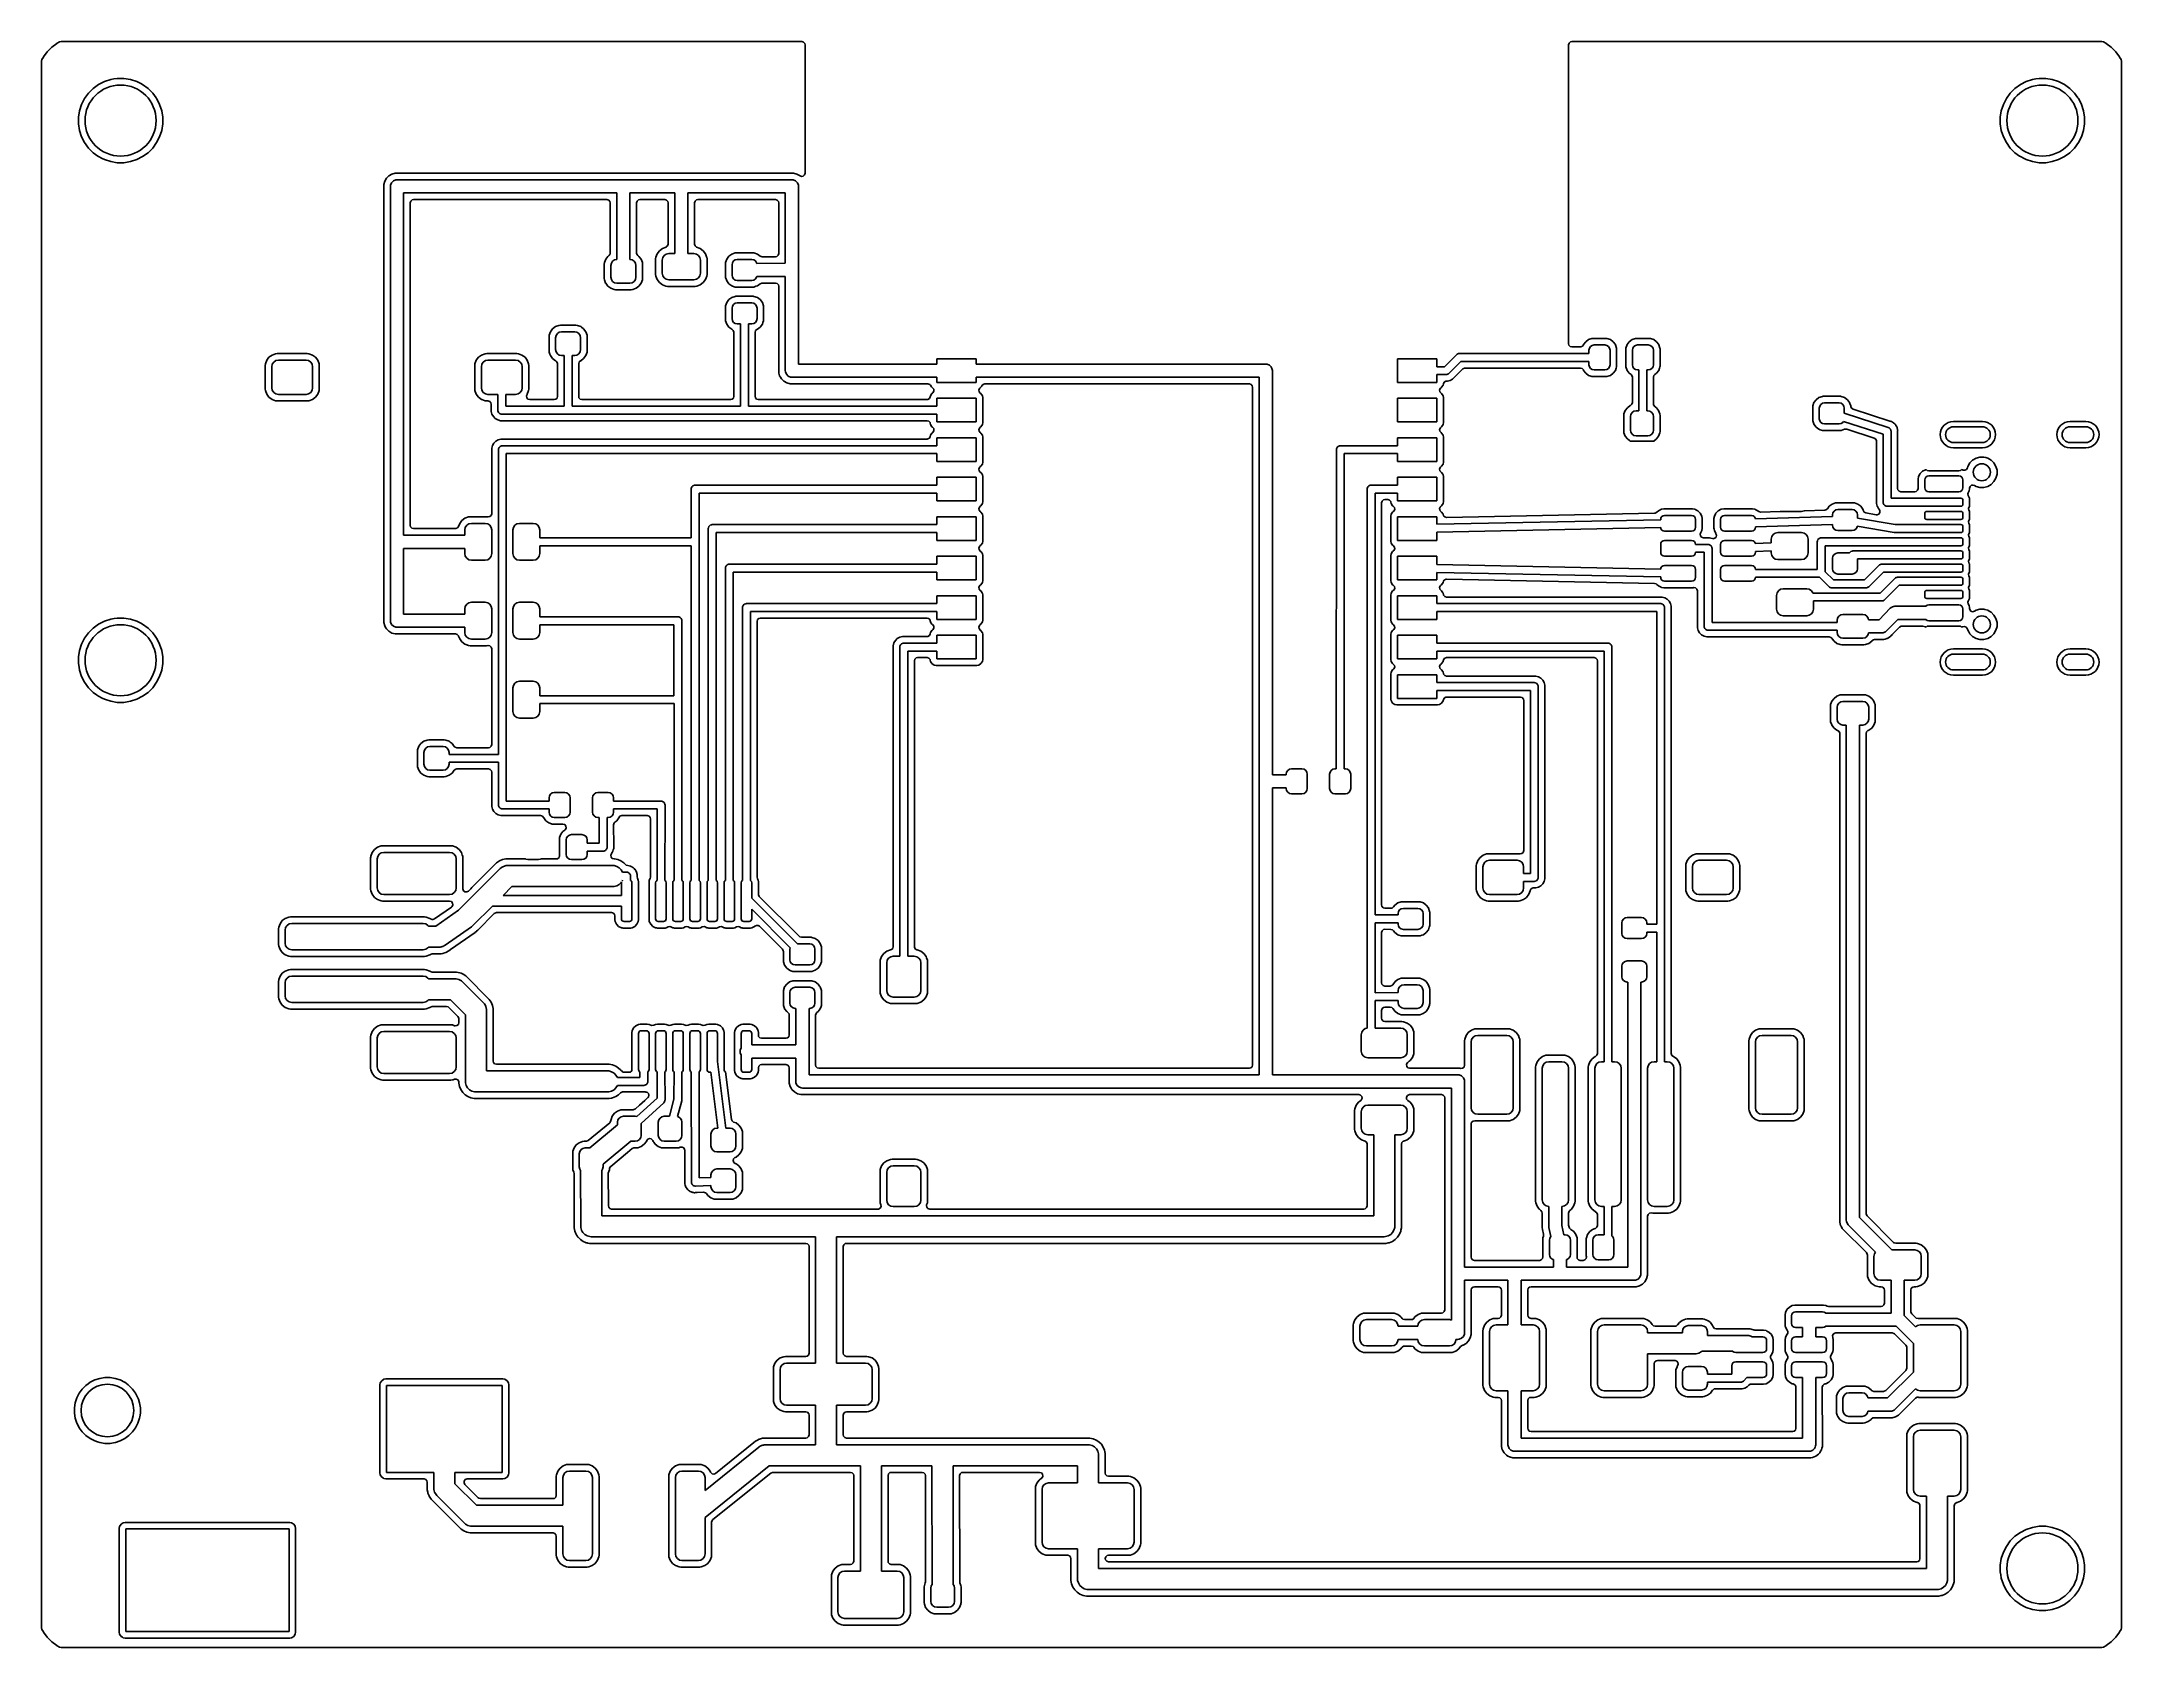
# Model space of a CAD drawing. Header units: millimetres. Extents: x 100.5 to 179.5, y -161.5 to -100.5.
import ezdxf

# ---------------------------------------------------------------- set-up
doc = ezdxf.new("R2010")
doc.units = ezdxf.units.MM
doc.layers.add('F.Cu', color=52, linetype='CONTINUOUS', true_color=0xb8bb26)

msp = doc.modelspace()

# ---------------------------------------------------------------- linework, layer by layer
at = {"layer": 'F.Cu', "linetype": 'CONTINUOUS'}
for p, q in [((100.515168, -101.182127), (100.566043, -101.088955)), ((100.566043, -101.088955), (100.575599, -101.074086)), ((100.575599, -101.074086), (100.710293, -100.894156)), ((100.710293, -100.894156), (100.721867, -100.880799)), ((100.721867, -100.880799), (100.880799, -100.721867)), ((100.880799, -100.721867), (100.894156, -100.710293)), ((100.894156, -100.710293), (101.074086, -100.575599)), ((101.074086, -100.575599), (101.088951, -100.566045)), ((101.088951, -100.566045), (101.182129, -100.515166)), ((101.182129, -100.515166), (101.241555, -100.5)), ((101.241555, -100.5), (129.376, -100.5)), ((129.376, -100.5), (129.443039, -100.519685)), ((129.443039, -100.519685), (129.488794, -100.572489)), ((129.488794, -100.572489), (129.5, -100.624)), ((129.5, -100.624), (129.5, -105.495973)), ((158.5, -100.624), (158.519685, -100.556961)), ((158.5, -103.374038), (158.5, -100.624)), ((158.519685, -100.556961), (158.572489, -100.511206)), ((158.572489, -100.511206), (158.624, -100.5)), ((158.624, -100.5), (178.758445, -100.5)), ((178.758445, -100.5), (178.817872, -100.515168)), ((178.817872, -100.515168), (178.911036, -100.566039)), ((178.911036, -100.566039), (178.925919, -100.575604)), ((178.925919, -100.575604), (179.105836, -100.710288)), ((179.105836, -100.710288), (179.119207, -100.721874)), ((179.119207, -100.721874), (179.278125, -100.880792)), ((179.278125, -100.880792), (179.289711, -100.894163)), ((179.289711, -100.894163), (179.424395, -101.07408)), ((179.424395, -101.07408), (179.43396, -101.088963)), ((179.43396, -101.088963), (179.484832, -101.182127)), ((100.5, -101.241554), (100.515168, -101.182127)), ((100.5, -103.374038), (100.5, -101.241554)), ((103.374038, -101.8995), (103.249626, -101.919205)), ((103.625962, -101.8995), (103.374038, -101.8995)), ((103.874785, -101.93891), (103.625962, -101.8995)), ((176.374038, -101.8995), (176.249626, -101.919205)), ((176.625962, -101.8995), (176.374038, -101.8995)), ((176.874785, -101.93891), (176.625962, -101.8995)), ((179.484832, -101.182127), (179.5, -101.241554)), ((179.5, -101.241554), (179.5, -160.758445)), ((102.131132, -102.661151), (102.01676, -102.885616)), ((102.279201, -102.45735), (102.131132, -102.661151)), ((102.279205, -102.457345), (102.279201, -102.45735)), ((102.457345, -102.279205), (102.279205, -102.457345)), ((102.45735, -102.279201), (102.457345, -102.279205)), ((102.661151, -102.131132), (102.45735, -102.279201)), ((102.885616, -102.01676), (102.661151, -102.131132)), ((103.125214, -101.93891), (102.885616, -102.01676)), ((103.249626, -101.919205), (103.125214, -101.93891)), ((104.114383, -102.01676), (103.874785, -101.93891)), ((104.268747, -102.095413), (104.114383, -102.01676)), ((104.338845, -102.13113), (104.268747, -102.095413)), ((104.338847, -102.131131), (104.338845, -102.13113)), ((104.338848, -102.131132), (104.338847, -102.131131)), ((104.542649, -102.279201), (104.338848, -102.131132)), ((104.542654, -102.279205), (104.542649, -102.279201)), ((104.720794, -102.457345), (104.542654, -102.279205)), ((104.720798, -102.45735), (104.720794, -102.457345)), ((104.849952, -102.635117), (104.720798, -102.45735)), ((104.86887, -102.661155), (104.849952, -102.635117)), ((104.941747, -102.804184), (104.86887, -102.661155)), ((175.131132, -102.661151), (175.01676, -102.885616)), ((175.279201, -102.45735), (175.131132, -102.661151)), ((175.279205, -102.457345), (175.279201, -102.45735)), ((175.457345, -102.279205), (175.279205, -102.457345)), ((175.45735, -102.279201), (175.457345, -102.279205)), ((175.661151, -102.131132), (175.45735, -102.279201)), ((175.885616, -102.01676), (175.661151, -102.131132)), ((176.125214, -101.93891), (175.885616, -102.01676)), ((176.249626, -101.919205), (176.125214, -101.93891)), ((177.114383, -102.01676), (176.874785, -101.93891)), ((177.268747, -102.095413), (177.114383, -102.01676)), ((177.338845, -102.13113), (177.268747, -102.095413)), ((177.338847, -102.131131), (177.338845, -102.13113)), ((177.338848, -102.131132), (177.338847, -102.131131)), ((177.542649, -102.279201), (177.338848, -102.131132)), ((177.542654, -102.279205), (177.542649, -102.279201)), ((177.720794, -102.457345), (177.542654, -102.279205)), ((177.720798, -102.45735), (177.720794, -102.457345)), ((177.849952, -102.635117), (177.720798, -102.45735)), ((177.86887, -102.661155), (177.849952, -102.635117)), ((177.941747, -102.804184), (177.86887, -102.661155)), ((100.5, -112.802135), (100.5, -103.374038)), ((101.93891, -103.125214), (101.8995, -103.374038)), ((101.8995, -103.374038), (101.8995, -103.625961)), ((102.01676, -102.885616), (101.93891, -103.125214)), ((104.983239, -102.885616), (104.941747, -102.804184)), ((104.983239, -102.885618), (104.983239, -102.885616)), ((104.983241, -102.885621), (104.983239, -102.885618)), ((105.06109, -103.125215), (104.983241, -102.885621)), ((105.1005, -103.374038), (105.06109, -103.125215)), ((105.1005, -103.625962), (105.1005, -103.374038)), ((158.5, -111.9755), (158.5, -103.374038)), ((174.93891, -103.125214), (174.8995, -103.374038)), ((174.8995, -103.374038), (174.8995, -103.625961)), ((175.01676, -102.885616), (174.93891, -103.125214)), ((177.983239, -102.885616), (177.941747, -102.804184)), ((177.983239, -102.885618), (177.983239, -102.885616)), ((177.983241, -102.885621), (177.983239, -102.885618)), ((178.06109, -103.125215), (177.983241, -102.885621)), ((178.1005, -103.374038), (178.06109, -103.125215)), ((178.1005, -103.625962), (178.1005, -103.374038)), ((101.8995, -103.625961), (101.93891, -103.874785)), ((101.93891, -103.874785), (102.01676, -104.114383)), ((102.01676, -104.114383), (102.131132, -104.338848)), ((104.86887, -104.338845), (104.983241, -104.114379)), ((104.983241, -104.114379), (105.06109, -103.874785)), ((105.06109, -103.874785), (105.1005, -103.625962)), ((174.8995, -103.625961), (174.93891, -103.874785)), ((174.93891, -103.874785), (175.01676, -104.114383)), ((175.01676, -104.114383), (175.131132, -104.338848)), ((177.86887, -104.338845), (177.983241, -104.114379)), ((177.983241, -104.114379), (178.06109, -103.874785)), ((178.06109, -103.874785), (178.1005, -103.625962)), ((102.131132, -104.338848), (102.279201, -104.542649)), ((102.279201, -104.542649), (102.279205, -104.542654)), ((102.279205, -104.542654), (102.457345, -104.720794)), ((102.457345, -104.720794), (102.45735, -104.720798)), ((102.45735, -104.720798), (102.635117, -104.849952)), ((102.635117, -104.849952), (102.661155, -104.86887)), ((102.661155, -104.86887), (102.804184, -104.941747)), ((102.804184, -104.941747), (102.885616, -104.983239)), ((102.885616, -104.983239), (102.885618, -104.983239)), ((102.885618, -104.983239), (102.885621, -104.983241)), ((102.885621, -104.983241), (103.125215, -105.06109)), ((103.125215, -105.06109), (103.374038, -105.1005)), ((103.625962, -105.1005), (103.874785, -105.06109)), ((103.874785, -105.06109), (104.114379, -104.983241)), ((104.114379, -104.983241), (104.338845, -104.86887)), ((104.338845, -104.86887), (104.542656, -104.720793)), ((104.542656, -104.720793), (104.720793, -104.542656)), ((104.720793, -104.542656), (104.86887, -104.338845)), ((175.131132, -104.338848), (175.279201, -104.542649)), ((175.279201, -104.542649), (175.279205, -104.542654)), ((175.279205, -104.542654), (175.457345, -104.720794)), ((175.457345, -104.720794), (175.45735, -104.720798)), ((175.45735, -104.720798), (175.635117, -104.849952)), ((175.635117, -104.849952), (175.661155, -104.86887)), ((175.661155, -104.86887), (175.804184, -104.941747)), ((175.804184, -104.941747), (175.885616, -104.983239)), ((175.885616, -104.983239), (175.885618, -104.983239)), ((175.885618, -104.983239), (175.885621, -104.983241)), ((175.885621, -104.983241), (176.125215, -105.06109)), ((176.125215, -105.06109), (176.374038, -105.1005)), ((176.625962, -105.1005), (176.874785, -105.06109)), ((176.874785, -105.06109), (177.114379, -104.983241)), ((177.114379, -104.983241), (177.338845, -104.86887)), ((177.338845, -104.86887), (177.542656, -104.720793)), ((177.542656, -104.720793), (177.720793, -104.542656)), ((177.720793, -104.542656), (177.86887, -104.338845)), ((103.374038, -105.1005), (103.374039, -105.1005)), ((103.374039, -105.1005), (103.625961, -105.1005)), ((103.625961, -105.1005), (103.625962, -105.1005)), ((113.533608, -105.806812), (113.4995, -105.934108)), ((113.5995, -105.692686), (113.533608, -105.806812)), ((113.599502, -105.692683), (113.5995, -105.692686)), ((113.692683, -105.599502), (113.599502, -105.692683)), ((113.692686, -105.5995), (113.692683, -105.599502)), ((113.806812, -105.533608), (113.692686, -105.5995)), ((113.792133, -105.861107), (113.861107, -105.792133)), ((113.934108, -105.4995), (113.806812, -105.533608)), ((113.861107, -105.792133), (113.951227, -105.754804)), ((114.065892, -105.4995), (113.934108, -105.4995)), ((113.951227, -105.754804), (114, -105.75)), ((114, -105.75), (129, -105.75)), ((129.065892, -105.4995), (114.065892, -105.4995)), ((129, -105.75), (129.048773, -105.754804)), ((129.048773, -105.754804), (129.138893, -105.792133)), ((129.193186, -105.533608), (129.065892, -105.4995)), ((129.138893, -105.792133), (129.207867, -105.861107)), ((129.193187, -105.533608), (129.193186, -105.533608)), ((129.193188, -105.533609), (129.193187, -105.533608)), ((129.314, -105.60336), (129.193188, -105.533609)), ((129.358353, -105.618711), (129.314, -105.60336)), ((129.427511, -105.608767), (129.358353, -105.618711)), ((129.480315, -105.563012), (129.427511, -105.608767)), ((129.5, -105.495973), (129.480315, -105.563012)), ((176.374038, -105.1005), (176.374039, -105.1005)), ((176.374039, -105.1005), (176.625961, -105.1005)), ((176.625961, -105.1005), (176.625962, -105.1005)), ((113.4995, -105.934108), (113.4995, -122.565891)), ((113.75, -106), (113.754804, -105.951227)), ((113.75, -122.5), (113.75, -106)), ((113.754804, -105.951227), (113.792133, -105.861107)), ((122.35, -106.25), (114.25, -106.25)), ((114.25, -106.25), (114.25, -119.25)), ((114.5005, -106.6245), (114.520185, -106.557461)), ((114.5005, -118.8755), (114.5005, -106.6245)), ((114.520185, -106.557461), (114.572989, -106.511706)), ((114.572989, -106.511706), (114.6245, -106.5005)), ((114.6245, -106.5005), (121.9755, -106.5005)), ((121.9755, -106.5005), (122.042539, -106.520185)), ((122.042539, -106.520185), (122.088294, -106.572989)), ((122.088294, -106.572989), (122.0995, -106.6245)), ((122.0995, -106.6245), (122.0995, -108.531478)), ((122.35, -108.775), (122.35, -106.25)), ((124.55, -106.25), (122.85, -106.25)), ((122.85, -106.25), (122.85, -108.775)), ((123.1005, -106.6245), (123.120185, -106.557461)), ((123.1005, -108.531478), (123.1005, -106.6245)), ((123.120185, -106.557461), (123.172989, -106.511706)), ((123.172989, -106.511706), (123.2245, -106.5005)), ((123.2245, -106.5005), (124.1755, -106.5005)), ((124.1755, -106.5005), (124.242539, -106.520185)), ((124.242539, -106.520185), (124.288294, -106.572989)), ((124.288294, -106.572989), (124.2995, -106.6245)), ((124.2995, -106.6245), (124.2995, -108.189235)), ((124.55, -108.55), (124.55, -106.25)), ((128.75, -106.25), (125.05, -106.25)), ((125.05, -106.25), (125.05, -108.55)), ((125.3005, -106.6245), (125.320185, -106.557461)), ((125.3005, -108.189235), (125.3005, -106.6245)), ((125.320185, -106.557461), (125.372989, -106.511706)), ((125.372989, -106.511706), (125.4245, -106.5005)), ((125.4245, -106.5005), (128.3755, -106.5005)), ((128.3755, -106.5005), (128.442539, -106.520185)), ((128.442539, -106.520185), (128.488294, -106.572989)), ((128.488294, -106.572989), (128.4995, -106.6245)), ((128.4995, -106.6245), (128.4995, -108.547231)), ((128.75, -108.920693), (128.75, -106.25)), ((129.207867, -105.861107), (129.245196, -105.951227)), ((129.245196, -105.951227), (129.25, -106)), ((129.25, -106), (129.25, -112.75)), ((124.2995, -108.189235), (124.279815, -108.256274)), ((125.300816, -108.198081), (125.3005, -108.189235)), ((125.325233, -108.263545), (125.300816, -108.198081)), ((121.880587, -108.897889), (121.8745, -108.954498)), ((121.8745, -108.954498), (121.8745, -109.495481)), ((121.883417, -108.890301), (121.880587, -108.897889)), ((121.928372, -108.769774), (121.883417, -108.890301)), ((121.928374, -108.769769), (121.928372, -108.769773)), ((121.928372, -108.769773), (121.928372, -108.769774)), ((122.010307, -108.660318), (121.928374, -108.769769)), ((122.010313, -108.660312), (122.010307, -108.660318)), ((122.049812, -108.630744), (122.010313, -108.660312)), ((122.079815, -108.598517), (122.049812, -108.630744)), ((122.0995, -108.531478), (122.079815, -108.598517)), ((122.125, -109), (122.142127, -108.913896)), ((122.125, -109.45), (122.125, -109)), ((122.142127, -108.913896), (122.190901, -108.840901)), ((122.190901, -108.840901), (122.263896, -108.792127)), ((122.263896, -108.792127), (122.35, -108.775)), ((122.85, -108.775), (122.936104, -108.792127)), ((122.936104, -108.792127), (123.009099, -108.840901)), ((123.009099, -108.840901), (123.057873, -108.913896)), ((123.057873, -108.913896), (123.075, -109)), ((123.075, -109), (123.075, -109.45)), ((123.108318, -108.57481), (123.1005, -108.531478)), ((123.150188, -108.630744), (123.108318, -108.57481)), ((123.189686, -108.660312), (123.150188, -108.630744)), ((123.189692, -108.660318), (123.189686, -108.660312)), ((123.271626, -108.76977), (123.189692, -108.660318)), ((123.271626, -108.769771), (123.271626, -108.76977)), ((123.271628, -108.769774), (123.271626, -108.769771)), ((123.319412, -108.897886), (123.271628, -108.769774)), ((123.325499, -108.954516), (123.319412, -108.897886)), ((123.3255, -109.495485), (123.325499, -108.954516)), ((123.830909, -108.692517), (123.8245, -108.752127)), ((123.8245, -108.752127), (123.8245, -108.752134)), ((123.8245, -108.752134), (123.8245, -108.752135)), ((123.8245, -108.752135), (123.8245, -109.34787)), ((123.83091, -108.692513), (123.830909, -108.692517)), ((123.881202, -108.557671), (123.83091, -108.692513)), ((123.881206, -108.557664), (123.881202, -108.557671)), ((123.967452, -108.442455), (123.881206, -108.557664)), ((123.967455, -108.442452), (123.967452, -108.442455)), ((124.082664, -108.356206), (123.967455, -108.442452)), ((124.075, -108.8), (124.09403, -108.704329)), ((124.075, -109.3), (124.075, -108.8)), ((124.082669, -108.356203), (124.082664, -108.356206)), ((124.218834, -108.305417), (124.082669, -108.356203)), ((124.09403, -108.704329), (124.148223, -108.623223)), ((124.148223, -108.623223), (124.229329, -108.56903)), ((124.227011, -108.302029), (124.218834, -108.305417)), ((124.279815, -108.256274), (124.227011, -108.302029)), ((124.229329, -108.56903), (124.325, -108.55)), ((124.325, -108.55), (124.55, -108.55)), ((125.05, -108.55), (125.275, -108.55)), ((125.275, -108.55), (125.370671, -108.56903)), ((125.381166, -108.305417), (125.325233, -108.263545)), ((125.370671, -108.56903), (125.451777, -108.623223)), ((125.51733, -108.356203), (125.381166, -108.305417)), ((125.451777, -108.623223), (125.50597, -108.704329)), ((125.50597, -108.704329), (125.525, -108.8)), ((125.517335, -108.356206), (125.51733, -108.356203)), ((125.632544, -108.442452), (125.517335, -108.356206)), ((125.525, -108.8), (125.525, -109.3)), ((125.632547, -108.442455), (125.632544, -108.442452)), ((125.718793, -108.557664), (125.632547, -108.442455)), ((125.718797, -108.557671), (125.718793, -108.557664)), ((125.761736, -108.672798), (125.718797, -108.557671)), ((125.769091, -108.692517), (125.761736, -108.672798)), ((125.775499, -108.752128), (125.769091, -108.692517)), ((125.7755, -109.347873), (125.775499, -108.752128)), ((126.477353, -108.8903), (126.4745, -108.92073)), ((126.4745, -108.92073), (126.4745, -109.429269)), ((126.522206, -108.762119), (126.477353, -108.890298)), ((126.477353, -108.890298), (126.477353, -108.8903)), ((126.522207, -108.762117), (126.522206, -108.762119)), ((126.60285, -108.65285), (126.522207, -108.762117)), ((126.712117, -108.572207), (126.60285, -108.65285)), ((126.712119, -108.572206), (126.712117, -108.572207)), ((126.840298, -108.527353), (126.712119, -108.572206)), ((126.725, -108.975), (126.740224, -108.898463)), ((126.725, -109.375), (126.725, -108.975)), ((126.740224, -108.898463), (126.783579, -108.833579)), ((126.783579, -108.833579), (126.848463, -108.790224)), ((126.8403, -108.527353), (126.840298, -108.527353)), ((126.87073, -108.5245), (126.8403, -108.527353)), ((126.848463, -108.790224), (126.925, -108.775)), ((126.870734, -108.5245), (126.87073, -108.5245)), ((127.529266, -108.5245), (126.870734, -108.5245)), ((126.925, -108.775), (127.475, -108.775)), ((127.475, -108.775), (127.551537, -108.790224)), ((127.52927, -108.5245), (127.529266, -108.5245)), ((127.5597, -108.527353), (127.52927, -108.5245)), ((127.551537, -108.790224), (127.616421, -108.833579)), ((127.68788, -108.572206), (127.5597, -108.527353)), ((127.616421, -108.833579), (127.659776, -108.898463)), ((127.659776, -108.898463), (127.664797, -108.923707)), ((127.664797, -108.923707), (128.75, -108.920693)), ((127.687882, -108.572207), (127.68788, -108.572206)), ((127.791154, -108.648425), (127.687882, -108.572207)), ((127.798032, -108.653151), (127.791154, -108.648425)), ((127.865126, -108.67265), (127.798032, -108.653151)), ((128.375845, -108.671231), (127.865126, -108.67265)), ((128.427011, -108.660025), (128.375845, -108.671231)), ((128.479815, -108.61427), (128.427011, -108.660025)), ((128.4995, -108.547231), (128.479815, -108.61427)), ((121.8745, -109.495481), (121.874501, -109.49549)), ((121.874501, -109.49549), (121.880587, -109.552114)), ((121.880587, -109.552114), (121.925392, -109.672237)), ((121.925392, -109.672237), (121.928372, -109.680226)), ((121.928372, -109.680226), (122.010313, -109.789687)), ((122.010313, -109.789687), (122.119774, -109.871628)), ((122.142127, -109.536104), (122.125, -109.45)), ((122.190901, -109.609099), (122.142127, -109.536104)), ((122.263896, -109.657873), (122.190901, -109.609099)), ((122.35, -109.675), (122.263896, -109.657873)), ((122.85, -109.675), (122.35, -109.675)), ((122.936104, -109.657873), (122.85, -109.675)), ((123.009099, -109.609099), (122.936104, -109.657873)), ((123.057873, -109.536104), (123.009099, -109.609099)), ((123.075, -109.45), (123.057873, -109.536104)), ((123.080226, -109.871628), (123.189687, -109.789687)), ((123.189687, -109.789687), (123.271628, -109.680226)), ((123.271628, -109.680226), (123.319412, -109.552114)), ((123.319412, -109.552114), (123.321687, -109.530944)), ((123.321687, -109.530944), (123.325499, -109.495501)), ((123.325499, -109.49549), (123.3255, -109.495485)), ((123.325499, -109.495501), (123.325499, -109.49549)), ((123.8245, -109.34787), (123.824501, -109.347876)), ((123.824501, -109.347876), (123.830908, -109.407483)), ((123.830908, -109.407483), (123.881202, -109.542328)), ((123.881202, -109.542328), (123.881206, -109.542335)), ((123.881206, -109.542335), (123.967452, -109.657544)), ((123.967452, -109.657544), (123.967455, -109.657547)), ((123.967455, -109.657547), (124.082664, -109.743793)), ((124.09403, -109.395671), (124.075, -109.3)), ((124.082664, -109.743793), (124.082671, -109.743797)), ((124.082671, -109.743797), (124.217517, -109.794091)), ((124.148223, -109.476777), (124.09403, -109.395671)), ((124.229329, -109.53097), (124.148223, -109.476777)), ((124.217517, -109.794091), (124.217516, -109.794091)), ((124.217516, -109.794091), (124.224444, -109.794835)), ((124.224444, -109.794835), (124.277127, -109.8005)), ((124.325, -109.55), (124.229329, -109.53097)), ((124.277127, -109.8005), (125.322872, -109.800499)), ((125.275, -109.55), (124.325, -109.55)), ((125.370671, -109.53097), (125.275, -109.55)), ((125.322872, -109.800499), (125.382483, -109.794091)), ((125.451777, -109.476777), (125.370671, -109.53097)), ((125.382483, -109.794091), (125.517331, -109.743796)), ((125.50597, -109.395671), (125.451777, -109.476777)), ((125.525, -109.3), (125.50597, -109.395671)), ((125.517331, -109.743796), (125.632546, -109.657546)), ((125.632546, -109.657546), (125.718796, -109.542331)), ((125.718796, -109.542331), (125.769091, -109.407483)), ((125.769091, -109.407483), (125.7755, -109.347873)), ((126.4745, -109.429269), (126.477353, -109.459699)), ((126.477353, -109.459699), (126.477353, -109.459701)), ((126.477353, -109.459701), (126.509691, -109.552114)), ((126.509691, -109.552114), (126.522207, -109.587882)), ((126.522207, -109.587882), (126.60285, -109.69715)), ((126.60285, -109.69715), (126.712118, -109.777793)), ((126.712118, -109.777793), (126.746109, -109.789687)), ((126.740224, -109.451537), (126.725, -109.375)), ((126.783579, -109.516421), (126.740224, -109.451537)), ((126.746109, -109.789687), (126.840299, -109.822646)), ((126.848463, -109.559776), (126.783579, -109.516421)), ((126.925, -109.575), (126.848463, -109.559776)), ((127.475, -109.575), (126.925, -109.575)), ((127.551537, -109.559776), (127.475, -109.575)), ((127.616421, -109.516421), (127.551537, -109.559776)), ((127.559701, -109.822646), (127.635172, -109.796237)), ((127.659776, -109.451537), (127.616421, -109.516421)), ((127.635172, -109.796237), (127.687882, -109.777793)), ((127.665311, -109.423708), (127.659776, -109.451537)), ((128.75, -109.420695), (127.665311, -109.423708)), ((127.687882, -109.777793), (127.796172, -109.697871)), ((127.796172, -109.697871), (127.8618, -109.673901)), ((127.8618, -109.673901), (127.869459, -109.673642)), ((127.869459, -109.673642), (128.375156, -109.672237)), ((128.375156, -109.672237), (128.442249, -109.691736)), ((128.442249, -109.691736), (128.488151, -109.744412)), ((128.488151, -109.744412), (128.4995, -109.796237)), ((128.4995, -109.796237), (128.4995, -113.065892)), ((128.75, -113), (128.75, -109.420695)), ((122.119774, -109.871628), (122.247886, -109.919412)), ((122.247886, -109.919412), (122.304515, -109.9255)), ((122.304515, -109.9255), (122.895484, -109.925499)), ((122.895484, -109.925499), (122.952114, -109.919412)), ((122.952114, -109.919412), (123.080226, -109.871628)), ((126.477353, -110.5403), (126.4745, -110.57073)), ((126.4745, -110.57073), (126.4745, -111.079269)), ((126.522206, -110.412119), (126.477353, -110.540298)), ((126.477353, -110.540298), (126.477353, -110.5403)), ((126.522207, -110.412117), (126.522206, -110.412119)), ((126.60285, -110.30285), (126.522207, -110.412117)), ((126.712117, -110.222207), (126.60285, -110.30285)), ((126.712119, -110.222206), (126.712117, -110.222207)), ((126.840298, -110.177353), (126.712119, -110.222206)), ((126.725, -110.625), (126.740224, -110.548463)), ((126.740224, -110.548463), (126.783579, -110.483579)), ((126.783579, -110.483579), (126.848463, -110.440224)), ((126.8403, -110.177353), (126.840298, -110.177353)), ((126.840299, -109.822646), (126.87073, -109.8255)), ((126.87073, -110.1745), (126.8403, -110.177353)), ((126.848463, -110.440224), (126.925, -110.425)), ((126.87073, -109.8255), (126.870734, -109.8255)), ((126.870734, -110.1745), (126.87073, -110.1745)), ((126.870734, -109.8255), (127.52927, -109.8255)), ((127.529266, -110.1745), (126.870734, -110.1745)), ((126.925, -110.425), (127.475, -110.425)), ((127.475, -110.425), (127.551537, -110.440224)), ((127.52927, -110.1745), (127.529266, -110.1745)), ((127.52927, -109.8255), (127.559699, -109.822646)), ((127.5597, -110.177353), (127.52927, -110.1745)), ((127.551537, -110.440224), (127.616421, -110.483579)), ((127.559699, -109.822646), (127.559701, -109.822646)), ((127.68788, -110.222206), (127.5597, -110.177353)), ((127.616421, -110.483579), (127.659776, -110.548463)), ((127.659776, -110.548463), (127.675, -110.625)), ((127.687882, -110.222207), (127.68788, -110.222206)), ((127.79715, -110.30285), (127.687882, -110.222207)), ((127.877792, -110.412117), (127.79715, -110.30285)), ((127.877793, -110.412119), (127.877792, -110.412117)), ((127.922646, -110.540298), (127.877793, -110.412119)), ((127.922646, -110.5403), (127.922646, -110.540298)), ((127.9255, -110.57073), (127.922646, -110.5403)), ((127.9255, -111.079269), (127.9255, -110.57073)), ((120.019773, -111.328372), (119.910313, -111.410313)), ((120.147885, -111.280587), (120.019773, -111.328372)), ((120.204509, -111.274501), (120.147885, -111.280587)), ((120.204518, -111.2745), (120.204509, -111.274501)), ((120.795493, -111.2745), (120.204518, -111.2745)), ((120.85211, -111.280587), (120.795493, -111.2745)), ((120.852112, -111.280587), (120.85211, -111.280587)), ((120.852114, -111.280588), (120.852112, -111.280587)), ((120.980226, -111.328372), (120.852114, -111.280588)), ((120.980228, -111.328373), (120.980226, -111.328372)), ((121.005311, -111.34715), (120.980228, -111.328373)), ((121.089687, -111.410313), (121.005311, -111.34715)), ((126.4745, -111.079269), (126.477353, -111.109699)), ((126.477353, -111.109699), (126.477353, -111.109701)), ((126.477353, -111.109701), (126.522206, -111.23788)), ((126.522206, -111.23788), (126.522207, -111.237882)), ((126.522207, -111.237882), (126.60285, -111.34715)), ((126.60285, -111.34715), (126.712118, -111.427793)), ((126.725, -111.025), (126.725, -110.625)), ((126.740224, -111.101537), (126.725, -111.025)), ((126.783579, -111.166421), (126.740224, -111.101537)), ((126.848463, -111.209776), (126.783579, -111.166421)), ((126.925, -111.225), (126.848463, -111.209776)), ((127.05, -111.225), (126.925, -111.225)), ((127.05, -114.35), (127.05, -111.225)), ((127.475, -111.225), (127.35, -111.225)), ((127.35, -111.225), (127.35, -114.35)), ((127.551537, -111.209776), (127.475, -111.225)), ((127.616421, -111.166421), (127.551537, -111.209776)), ((127.659776, -111.101537), (127.616421, -111.166421)), ((127.675, -111.025), (127.659776, -111.101537)), ((127.675, -110.625), (127.675, -111.025)), ((127.687882, -111.427793), (127.79715, -111.34715)), ((127.79715, -111.34715), (127.877793, -111.237882)), ((127.877793, -111.237882), (127.900219, -111.17379)), ((127.900219, -111.17379), (127.922646, -111.109701)), ((127.922646, -111.109699), (127.9255, -111.079269)), ((127.922646, -111.109701), (127.922646, -111.109699)), ((119.780587, -111.647889), (119.7745, -111.704498)), ((119.7745, -111.704498), (119.7745, -112.245481)), ((119.828373, -111.519771), (119.780587, -111.647889)), ((119.910313, -111.410313), (119.828373, -111.519771)), ((120.025, -111.75), (120.042127, -111.663896)), ((120.025, -112.2), (120.025, -111.75)), ((120.042127, -111.663896), (120.090901, -111.590901)), ((120.090901, -111.590901), (120.163896, -111.542127)), ((120.163896, -111.542127), (120.25, -111.525)), ((120.25, -111.525), (120.75, -111.525)), ((120.75, -111.525), (120.836104, -111.542127)), ((120.836104, -111.542127), (120.909099, -111.590901)), ((120.909099, -111.590901), (120.957873, -111.663896)), ((120.957873, -111.663896), (120.975, -111.75)), ((120.975, -111.75), (120.975, -112.2)), ((121.171628, -111.519774), (121.089687, -111.410313)), ((121.219412, -111.647886), (121.171628, -111.519774)), ((121.225499, -111.704516), (121.219412, -111.647886)), ((121.2255, -112.245485), (121.225499, -111.704516)), ((126.712118, -111.427793), (126.712121, -111.427794)), ((126.712121, -111.427794), (126.716452, -111.42931)), ((126.716452, -111.42931), (126.773229, -111.47003)), ((126.773229, -111.47003), (126.798978, -111.534982)), ((126.798978, -111.534982), (126.7995, -111.546352)), ((126.7995, -111.546352), (126.7995, -113.9755)), ((127.6005, -111.546352), (127.620185, -111.479313)), ((127.6005, -113.9755), (127.6005, -111.546352)), ((127.620185, -111.479313), (127.672989, -111.433558)), ((127.672989, -111.433558), (127.683548, -111.42931)), ((127.683548, -111.42931), (127.685915, -111.428481)), ((127.685915, -111.428481), (127.687882, -111.427793)), ((158.511206, -112.027011), (158.5, -111.9755)), ((158.556961, -112.079815), (158.511206, -112.027011)), ((158.624, -112.0995), (158.556961, -112.079815)), ((158.953648, -112.0995), (158.624, -112.0995)), ((158.965018, -112.098978), (158.953648, -112.0995)), ((159.02997, -112.073229), (158.965018, -112.098978)), ((159.07069, -112.016452), (159.02997, -112.073229)), ((159.072205, -112.012121), (159.07069, -112.016452)), ((159.072206, -112.012118), (159.072205, -112.012121)), ((159.15285, -111.90285), (159.072206, -112.012118)), ((159.262117, -111.822207), (159.15285, -111.90285)), ((159.262119, -111.822206), (159.262117, -111.822207)), ((159.390298, -111.777353), (159.262119, -111.822206)), ((159.275, -112.225), (159.290224, -112.148463)), ((159.290224, -112.148463), (159.333579, -112.083579)), ((159.333579, -112.083579), (159.398463, -112.040224)), ((159.3903, -111.777353), (159.390298, -111.777353)), ((159.42073, -111.7745), (159.3903, -111.777353)), ((159.398463, -112.040224), (159.475, -112.025)), ((159.420734, -111.7745), (159.42073, -111.7745)), ((159.929266, -111.7745), (159.420734, -111.7745)), ((159.475, -112.025), (159.875, -112.025)), ((159.875, -112.025), (159.951537, -112.040224)), ((159.92927, -111.7745), (159.929266, -111.7745)), ((159.9597, -111.777353), (159.92927, -111.7745)), ((159.951537, -112.040224), (160.016421, -112.083579)), ((160.08788, -111.822206), (159.9597, -111.777353)), ((160.016421, -112.083579), (160.059776, -112.148463)), ((160.059776, -112.148463), (160.075, -112.225)), ((160.087882, -111.822207), (160.08788, -111.822206)), ((160.19715, -111.90285), (160.087882, -111.822207)), ((160.277793, -112.012118), (160.19715, -111.90285)), ((160.280441, -112.019685), (160.277793, -112.012118)), ((160.322646, -112.140298), (160.280441, -112.019685)), ((160.322646, -112.1403), (160.322646, -112.140298)), ((160.3255, -112.17073), (160.322646, -112.1403)), ((160.3255, -112.829269), (160.3255, -112.17073)), ((160.677353, -112.1403), (160.6745, -112.17073)), ((160.6745, -112.17073), (160.6745, -112.829269)), ((160.722206, -112.012119), (160.677353, -112.140298)), ((160.677353, -112.140298), (160.677353, -112.1403)), ((160.722207, -112.012117), (160.722206, -112.012119)), ((160.80285, -111.90285), (160.722207, -112.012117)), ((160.912117, -111.822207), (160.80285, -111.90285)), ((160.912119, -111.822206), (160.912117, -111.822207)), ((161.040298, -111.777353), (160.912119, -111.822206)), ((160.925, -112.225), (160.940224, -112.148463)), ((160.940224, -112.148463), (160.983579, -112.083579)), ((160.983579, -112.083579), (161.048463, -112.040224)), ((161.0403, -111.777353), (161.040298, -111.777353)), ((161.07073, -111.7745), (161.0403, -111.777353)), ((161.048463, -112.040224), (161.125, -112.025)), ((161.070734, -111.7745), (161.07073, -111.7745)), ((161.579266, -111.7745), (161.070734, -111.7745)), ((161.125, -112.025), (161.525, -112.025)), ((161.525, -112.025), (161.601537, -112.040224)), ((161.57927, -111.7745), (161.579266, -111.7745)), ((161.6097, -111.777353), (161.57927, -111.7745)), ((161.601537, -112.040224), (161.666421, -112.083579)), ((161.73788, -111.822206), (161.6097, -111.777353)), ((161.666421, -112.083579), (161.709776, -112.148463)), ((161.709776, -112.148463), (161.725, -112.225)), ((161.737882, -111.822207), (161.73788, -111.822206)), ((161.84715, -111.90285), (161.737882, -111.822207)), ((161.927793, -112.012118), (161.84715, -111.90285)), ((161.930441, -112.019685), (161.927793, -112.012118)), ((161.972646, -112.140298), (161.930441, -112.019685)), ((161.972646, -112.1403), (161.972646, -112.140298)), ((161.9755, -112.17073), (161.972646, -112.1403)), ((161.9755, -112.829269), (161.9755, -112.17073)), ((100.5, -123.874038), (100.5, -112.802135)), ((108.994501, -112.802123), (108.9945, -112.802135)), ((108.9945, -112.802135), (108.9945, -113.69787)), ((109.000908, -112.742517), (108.994501, -112.802116)), ((108.994501, -112.802116), (108.994501, -112.802123)), ((109.051202, -112.607671), (109.000908, -112.742517)), ((109.051206, -112.607664), (109.051202, -112.607671)), ((109.137452, -112.492455), (109.051206, -112.607664)), ((109.137455, -112.492452), (109.137452, -112.492455)), ((109.252664, -112.406206), (109.137455, -112.492452)), ((109.245, -112.85), (109.26403, -112.754329)), ((109.245, -113.65), (109.245, -112.85)), ((109.252671, -112.406202), (109.252664, -112.406206)), ((109.387516, -112.355908), (109.252671, -112.406202)), ((109.26403, -112.754329), (109.318223, -112.673223)), ((109.318223, -112.673223), (109.399329, -112.61903)), ((109.447123, -112.349501), (109.387516, -112.355908)), ((109.399329, -112.61903), (109.495, -112.6)), ((109.447129, -112.3495), (109.447123, -112.349501)), ((110.592864, -112.3495), (109.447129, -112.3495)), ((109.495, -112.6), (110.545, -112.6)), ((110.545, -112.6), (110.640671, -112.61903)), ((110.592873, -112.3495), (110.592864, -112.3495)), ((110.592881, -112.3495), (110.592873, -112.3495)), ((110.592883, -112.349501), (110.592881, -112.3495)), ((110.652483, -112.355908), (110.592883, -112.349501)), ((110.640671, -112.61903), (110.721777, -112.673223)), ((110.787328, -112.406202), (110.652482, -112.355908)), ((110.652482, -112.355908), (110.652483, -112.355908)), ((110.721777, -112.673223), (110.77597, -112.754329)), ((110.77597, -112.754329), (110.795, -112.85)), ((110.787335, -112.406206), (110.787328, -112.406202)), ((110.902544, -112.492452), (110.787335, -112.406206)), ((110.795, -112.85), (110.795, -113.65)), ((110.902547, -112.492455), (110.902544, -112.492452)), ((110.988793, -112.607664), (110.902547, -112.492455)), ((110.988797, -112.607671), (110.988793, -112.607664)), ((111.037204, -112.737459), (110.988797, -112.607671)), ((111.039091, -112.742517), (111.037204, -112.737459)), ((111.045499, -112.802128), (111.039091, -112.742517)), ((111.0455, -113.697873), (111.045499, -112.802128)), ((116.954501, -112.802123), (116.9545, -112.802135)), ((116.9545, -112.802135), (116.9545, -113.69787)), ((116.960908, -112.742517), (116.954501, -112.802116)), ((116.954501, -112.802116), (116.954501, -112.802123)), ((117.011202, -112.607671), (116.960908, -112.742517)), ((117.011206, -112.607664), (117.011202, -112.607671)), ((117.097452, -112.492455), (117.011206, -112.607664)), ((117.097455, -112.492452), (117.097452, -112.492455)), ((117.212664, -112.406206), (117.097455, -112.492452)), ((117.205, -112.85), (117.22403, -112.754329)), ((117.205, -113.65), (117.205, -112.85)), ((117.212671, -112.406202), (117.212664, -112.406206)), ((117.347516, -112.355908), (117.212671, -112.406202)), ((117.22403, -112.754329), (117.278223, -112.673223)), ((117.278223, -112.673223), (117.359329, -112.61903)), ((117.407123, -112.349501), (117.347516, -112.355908)), ((117.359329, -112.61903), (117.455, -112.6)), ((117.407129, -112.3495), (117.407123, -112.349501)), ((118.552864, -112.3495), (117.407129, -112.3495)), ((117.455, -112.6), (118.505, -112.6)), ((118.505, -112.6), (118.600671, -112.61903)), ((118.552873, -112.3495), (118.552864, -112.3495)), ((118.552881, -112.3495), (118.552873, -112.3495)), ((118.552883, -112.349501), (118.552881, -112.3495)), ((118.612483, -112.355908), (118.552883, -112.349501)), ((118.600671, -112.61903), (118.681777, -112.673223)), ((118.747328, -112.406202), (118.612482, -112.355908)), ((118.612482, -112.355908), (118.612483, -112.355908)), ((118.681777, -112.673223), (118.73597, -112.754329)), ((118.73597, -112.754329), (118.755, -112.85)), ((118.747335, -112.406206), (118.747328, -112.406202)), ((118.862544, -112.492452), (118.747335, -112.406206)), ((118.755, -112.85), (118.755, -113.65)), ((118.862547, -112.492455), (118.862544, -112.492452)), ((118.948793, -112.607664), (118.862547, -112.492455)), ((118.948797, -112.607671), (118.948793, -112.607664)), ((118.997204, -112.737459), (118.948797, -112.607671)), ((118.999091, -112.742517), (118.997204, -112.737459)), ((119.005499, -112.802128), (118.999091, -112.742517)), ((119.0055, -113.697873), (119.005499, -112.802128)), ((119.7745, -112.245481), (119.774501, -112.24549)), ((119.774501, -112.24549), (119.780587, -112.302114)), ((119.780587, -112.302114), (119.805684, -112.369399)), ((119.805684, -112.369399), (119.828372, -112.430226)), ((119.828372, -112.430226), (119.905762, -112.533608)), ((119.905762, -112.533608), (119.910314, -112.539688)), ((119.910314, -112.539688), (120.019774, -112.621628)), ((120.019774, -112.621628), (120.027562, -112.625881)), ((120.042127, -112.286104), (120.025, -112.2)), ((120.027562, -112.625881), (120.026813, -112.627252)), ((120.026813, -112.627252), (120.074763, -112.663143)), ((120.090901, -112.359099), (120.042127, -112.286104)), ((120.074763, -112.663143), (120.099184, -112.728606)), ((120.163896, -112.407873), (120.090901, -112.359099)), ((120.099184, -112.728606), (120.0995, -112.737459)), ((120.0995, -112.737459), (120.0995, -113.9755)), ((120.25, -112.425), (120.163896, -112.407873)), ((120.35, -112.425), (120.25, -112.425)), ((120.35, -114.35), (120.35, -112.425)), ((120.75, -112.425), (120.65, -112.425)), ((120.65, -112.425), (120.65, -114.35)), ((120.836104, -112.407873), (120.75, -112.425)), ((120.909099, -112.359099), (120.836104, -112.407873)), ((120.9005, -112.737459), (120.920185, -112.67042)), ((120.9005, -113.9755), (120.9005, -112.737459)), ((120.957873, -112.286104), (120.909099, -112.359099)), ((120.920185, -112.67042), (120.972989, -112.624665)), ((120.975, -112.2), (120.957873, -112.286104)), ((120.972989, -112.624665), (120.979928, -112.62179)), ((120.979928, -112.62179), (120.980222, -112.621629)), ((120.980222, -112.621629), (120.980226, -112.621628)), ((120.980226, -112.621628), (121.089687, -112.539687)), ((121.089687, -112.539687), (121.171628, -112.430226)), ((121.171628, -112.430226), (121.219412, -112.302114)), ((121.219412, -112.302114), (121.224575, -112.25409)), ((121.224575, -112.25409), (121.225499, -112.245501)), ((121.225499, -112.24549), (121.2255, -112.245485)), ((121.225499, -112.245501), (121.225499, -112.24549)), ((129.25, -112.75), (134.5, -112.75)), ((134.5, -112.75), (134.5, -112.55)), ((134.5, -112.55), (136, -112.55)), ((136, -112.55), (136, -112.75)), ((136, -112.75), (147, -112.75)), ((147, -112.75), (147.048773, -112.754804)), ((147.048773, -112.754804), (147.138893, -112.792133)), ((147.138893, -112.792133), (147.207867, -112.861107)), ((147.207867, -112.861107), (147.245196, -112.951227)), ((147.245196, -112.951227), (147.25, -113)), ((152, -113.45), (152, -112.55)), ((152, -112.55), (153.5, -112.55)), ((153.5, -112.55), (153.5, -112.85)), ((153.5, -112.85), (153.789568, -112.85)), ((153.789568, -112.85), (154.245634, -112.393934)), ((154.413832, -112.65), (153.957766, -113.106066)), ((154.097613, -113.32048), (154.481273, -112.936818)), ((154.245634, -112.393934), (154.268365, -112.375279)), ((154.268365, -112.375279), (154.300039, -112.362159)), ((154.300039, -112.362159), (154.322436, -112.352882)), ((154.322436, -112.352882), (154.3517, -112.35)), ((154.3517, -112.35), (159.275, -112.35)), ((159.275, -112.65), (154.413832, -112.65)), ((154.481273, -112.936818), (154.542596, -112.903334)), ((154.542596, -112.903334), (154.568954, -112.9005)), ((154.568954, -112.9005), (158.953648, -112.9005)), ((158.953648, -112.9005), (159.020687, -112.920185)), ((159.020687, -112.920185), (159.066442, -112.972989)), ((159.275, -112.35), (159.275, -112.225)), ((159.275, -112.775), (159.275, -112.65)), ((159.290224, -112.851537), (159.275, -112.775)), ((159.333579, -112.916421), (159.290224, -112.851537)), ((159.398463, -112.959776), (159.333579, -112.916421)), ((159.475, -112.975), (159.398463, -112.959776)), ((159.951537, -112.959776), (159.875, -112.975)), ((160.016421, -112.916421), (159.951537, -112.959776)), ((160.059776, -112.851537), (160.016421, -112.916421)), ((160.075, -112.775), (160.059776, -112.851537)), ((160.075, -112.225), (160.075, -112.775)), ((160.277793, -112.987882), (160.308369, -112.9005)), ((160.308369, -112.9005), (160.322646, -112.859701)), ((160.322646, -112.859699), (160.3255, -112.829269)), ((160.322646, -112.859701), (160.322646, -112.859699)), ((160.6745, -112.829269), (160.677353, -112.859699)), ((160.677353, -112.859699), (160.677353, -112.859701)), ((160.677353, -112.859701), (160.722206, -112.98788)), ((160.925, -112.775), (160.925, -112.225)), ((160.940224, -112.851537), (160.925, -112.775)), ((160.983579, -112.916421), (160.940224, -112.851537)), ((161.048463, -112.959776), (160.983579, -112.916421)), ((161.125, -112.975), (161.048463, -112.959776)), ((161.601537, -112.959776), (161.525, -112.975)), ((161.666421, -112.916421), (161.601537, -112.959776)), ((161.709776, -112.851537), (161.666421, -112.916421)), ((161.725, -112.775), (161.709776, -112.851537)), ((161.725, -112.225), (161.725, -112.775)), ((161.927793, -112.987882), (161.958369, -112.9005)), ((161.958369, -112.9005), (161.972646, -112.859701)), ((161.972646, -112.859699), (161.9755, -112.829269)), ((161.972646, -112.859701), (161.972646, -112.859699)), ((108.9945, -113.69787), (108.994501, -113.697876)), ((108.994501, -113.697876), (109.000908, -113.757483)), ((109.000908, -113.757483), (109.051202, -113.892328)), ((109.26403, -113.745671), (109.245, -113.65)), ((109.318223, -113.826777), (109.26403, -113.745671)), ((110.77597, -113.745671), (110.721777, -113.826777)), ((110.795, -113.65), (110.77597, -113.745671)), ((110.988796, -113.892331), (111.039091, -113.757483)), ((111.039091, -113.757483), (111.0455, -113.697873)), ((116.9545, -113.69787), (116.954501, -113.697876)), ((116.954501, -113.697876), (116.960908, -113.757483)), ((116.960908, -113.757483), (117.011202, -113.892328)), ((117.22403, -113.745671), (117.205, -113.65)), ((117.278223, -113.826777), (117.22403, -113.745671)), ((118.73597, -113.745671), (118.681777, -113.826777)), ((118.755, -113.65), (118.73597, -113.745671)), ((118.948796, -113.892331), (118.999091, -113.757483)), ((118.999091, -113.757483), (119.0055, -113.697873)), ((128.4995, -113.065892), (128.507876, -113.097151)), ((128.507876, -113.097151), (128.533608, -113.193187)), ((128.533608, -113.193187), (128.566138, -113.249529)), ((128.566138, -113.249529), (128.5995, -113.307314)), ((128.5995, -113.307314), (128.692686, -113.4005)), ((128.692686, -113.4005), (128.806814, -113.466392)), ((128.754804, -113.048773), (128.75, -113)), ((128.792133, -113.138893), (128.754804, -113.048773)), ((128.861107, -113.207867), (128.792133, -113.138893)), ((128.806814, -113.466392), (128.934108, -113.5005)), ((128.951227, -113.245196), (128.861107, -113.207867)), ((128.934108, -113.5005), (129.065892, -113.5005)), ((129, -113.25), (128.951227, -113.245196)), ((134.5, -113.25), (129, -113.25)), ((129.065892, -113.5005), (134.166189, -113.5005)), ((134.166189, -113.5005), (134.233228, -113.520185)), ((134.233228, -113.520185), (134.269291, -113.555609)), ((134.269291, -113.555609), (134.304664, -113.608548)), ((134.304664, -113.608548), (134.319399, -113.630601)), ((134.319399, -113.630601), (134.34379, -113.646898)), ((134.34379, -113.646898), (134.388594, -113.700511)), ((134.388594, -113.700511), (134.397301, -113.769836)), ((134.5, -113.45), (134.5, -113.25)), ((136, -113.45), (134.5, -113.45)), ((146.75, -113.25), (136, -113.25)), ((136, -113.25), (136, -113.45)), ((136.102698, -113.730166), (136.132852, -113.667138)), ((136.111405, -113.799491), (136.102698, -113.730166)), ((136.132852, -113.667138), (136.15621, -113.646898)), ((136.15621, -113.646898), (136.180601, -113.630601)), ((136.180601, -113.630601), (136.203289, -113.596644)), ((136.203289, -113.596644), (136.230709, -113.555609)), ((136.230709, -113.555609), (136.284321, -113.510804)), ((136.284321, -113.510804), (136.333811, -113.5005)), ((136.333811, -113.5005), (146.3755, -113.5005)), ((146.3755, -113.5005), (146.442539, -113.520185)), ((146.442539, -113.520185), (146.488294, -113.572989)), ((146.488294, -113.572989), (146.4995, -113.6245)), ((146.4995, -113.6245), (146.4995, -139.3755)), ((146.75, -139.75), (146.75, -113.25)), ((147.25, -113), (147.25, -128.35)), ((153.5, -113.45), (152, -113.45)), ((153.8517, -113.15), (153.5, -113.15)), ((153.5, -113.15), (153.5, -113.45)), ((153.602698, -113.730166), (153.632852, -113.667138)), ((153.611405, -113.799491), (153.602698, -113.730166)), ((153.632852, -113.667138), (153.65621, -113.646898)), ((153.65621, -113.646898), (153.680601, -113.630601)), ((153.680601, -113.630601), (153.735966, -113.54774)), ((153.735966, -113.54774), (153.735967, -113.547735)), ((153.735967, -113.547735), (153.745402, -113.500308)), ((153.745402, -113.500308), (153.777788, -113.438397)), ((153.777788, -113.438397), (153.838504, -113.403823)), ((153.838504, -113.403823), (153.867019, -113.4005)), ((153.880964, -113.147118), (153.8517, -113.15)), ((153.867019, -113.4005), (153.904425, -113.4005)), ((153.903361, -113.13784), (153.880964, -113.147118)), ((153.935035, -113.124721), (153.903361, -113.13784)), ((153.904425, -113.4005), (153.904427, -113.4005)), ((153.904427, -113.4005), (154.006288, -113.373207)), ((153.957766, -113.106066), (153.935035, -113.124721)), ((154.006288, -113.373207), (154.097613, -113.32048)), ((159.066442, -112.972989), (159.07069, -112.983548)), ((159.07069, -112.983548), (159.072205, -112.987878)), ((159.072205, -112.987878), (159.072206, -112.987881)), ((159.072206, -112.987881), (159.072207, -112.987882)), ((159.072207, -112.987882), (159.15285, -113.09715)), ((159.15285, -113.09715), (159.262118, -113.177793)), ((159.262118, -113.177793), (159.304845, -113.192744)), ((159.304845, -113.192744), (159.390299, -113.222646)), ((159.390299, -113.222646), (159.42073, -113.2255)), ((159.42073, -113.2255), (159.420734, -113.2255)), ((159.420734, -113.2255), (159.92927, -113.2255)), ((159.875, -112.975), (159.475, -112.975)), ((159.92927, -113.2255), (159.959699, -113.222646)), ((159.959699, -113.222646), (159.959701, -113.222646)), ((159.959701, -113.222646), (160.043891, -113.193186)), ((160.043891, -113.193186), (160.087882, -113.177793)), ((160.087882, -113.177793), (160.19715, -113.09715)), ((160.19715, -113.09715), (160.277793, -112.987882)), ((160.722206, -112.98788), (160.722207, -112.987882)), ((160.722207, -112.987882), (160.802849, -113.097149)), ((160.802849, -113.097149), (160.802851, -113.097151)), ((160.802851, -113.097151), (160.874133, -113.149759)), ((160.874133, -113.149759), (160.916384, -113.205406)), ((160.916384, -113.205406), (160.9245, -113.249529)), ((160.9245, -113.249529), (160.9245, -114.21063)), ((161.175, -112.975), (161.125, -112.975)), ((161.175, -114.525), (161.175, -112.975)), ((161.525, -112.975), (161.475, -112.975)), ((161.475, -112.975), (161.475, -114.525)), ((161.7255, -113.249529), (161.745185, -113.18249)), ((161.7255, -114.259642), (161.7255, -113.249529)), ((161.745185, -113.18249), (161.775867, -113.149759)), ((161.775867, -113.149759), (161.782393, -113.144942)), ((161.782393, -113.144942), (161.84715, -113.09715)), ((161.84715, -113.09715), (161.927793, -112.987882)), ((109.051202, -113.892328), (109.051206, -113.892335)), ((109.051206, -113.892335), (109.137452, -114.007544)), ((109.137452, -114.007544), (109.137455, -114.007547)), ((109.137455, -114.007547), (109.252664, -114.093793)), ((109.252664, -114.093793), (109.252671, -114.093797)), ((109.252671, -114.093797), (109.387517, -114.144091)), ((109.399329, -113.88097), (109.318223, -113.826777)), ((109.387517, -114.144091), (109.387516, -114.144091)), ((109.387516, -114.144091), (109.394444, -114.144835)), ((109.394444, -114.144835), (109.447127, -114.1505)), ((109.495, -113.9), (109.399329, -113.88097)), ((109.447127, -114.1505), (110.592872, -114.150499)), ((110.545, -113.9), (109.495, -113.9)), ((110.640671, -113.88097), (110.545, -113.9)), ((110.592872, -114.150499), (110.652483, -114.144091)), ((110.721777, -113.826777), (110.640671, -113.88097)), ((110.652483, -114.144091), (110.787331, -114.093796)), ((110.787331, -114.093796), (110.902546, -114.007546)), ((110.902546, -114.007546), (110.988796, -113.892331)), ((117.011202, -113.892328), (117.011206, -113.892335)), ((117.011206, -113.892335), (117.097452, -114.007544)), ((117.097452, -114.007544), (117.097455, -114.007547)), ((117.097455, -114.007547), (117.212664, -114.093793)), ((117.212664, -114.093793), (117.212671, -114.093797)), ((117.212671, -114.093797), (117.227962, -114.0995)), ((117.227962, -114.0995), (117.347517, -114.144091)), ((117.359329, -113.88097), (117.278223, -113.826777)), ((117.347517, -114.144091), (117.407127, -114.1505)), ((117.455, -113.9), (117.359329, -113.88097)), ((117.407127, -114.1505), (117.4555, -114.150499)), ((117.83, -113.9), (117.455, -113.9)), ((117.4555, -114.150499), (117.522537, -114.170182)), ((117.522537, -114.170182), (117.568293, -114.222985)), ((117.568293, -114.222985), (117.5795, -114.274499)), ((117.5795, -114.274499), (117.5795, -114.447273)), ((117.5795, -114.447273), (117.5795, -114.552727)), ((117.83, -114.5), (117.83, -113.9)), ((117.832882, -114.529264), (117.83, -114.5)), ((117.85528, -114.583336), (117.832882, -114.529264)), ((118.505, -113.9), (118.13, -113.9)), ((118.13, -113.9), (118.13, -114.35)), ((118.13, -114.35), (120.35, -114.35)), ((118.600671, -113.88097), (118.505, -113.9)), ((118.681777, -113.826777), (118.600671, -113.88097)), ((118.918694, -113.957853), (118.942165, -113.90119)), ((118.928638, -114.027011), (118.918694, -113.957853)), ((118.974393, -114.079815), (118.928638, -114.027011)), ((118.942165, -113.90119), (118.945679, -113.896494)), ((118.945679, -113.896494), (118.948796, -113.892331)), ((119.041432, -114.0995), (118.974393, -114.079815)), ((119.9755, -114.0995), (119.041432, -114.0995)), ((120.027011, -114.088294), (119.9755, -114.0995)), ((120.079815, -114.042539), (120.027011, -114.088294)), ((120.0995, -113.9755), (120.079815, -114.042539)), ((120.65, -114.35), (127.05, -114.35)), ((120.911706, -114.027011), (120.9005, -113.9755)), ((120.957461, -114.079815), (120.911706, -114.027011)), ((121.0245, -114.0995), (120.957461, -114.079815)), ((126.6755, -114.0995), (121.0245, -114.0995)), ((126.727011, -114.088294), (126.6755, -114.0995)), ((126.779815, -114.042539), (126.727011, -114.088294)), ((126.7995, -113.9755), (126.779815, -114.042539)), ((127.35, -114.35), (134.5, -114.35)), ((127.611706, -114.027011), (127.6005, -113.9755)), ((127.657461, -114.079815), (127.611706, -114.027011)), ((127.7245, -114.0995), (127.657461, -114.079815)), ((134.132981, -114.0995), (127.7245, -114.0995)), ((134.161496, -114.096177), (134.132981, -114.0995)), ((134.222212, -114.061603), (134.161496, -114.096177)), ((134.254598, -113.999692), (134.222212, -114.061603)), ((134.264032, -113.952263), (134.254598, -113.999692)), ((134.264033, -113.95226), (134.264032, -113.952263)), ((134.319399, -113.869399), (134.264033, -113.95226)), ((134.343791, -113.8531), (134.319399, -113.869399)), ((134.367146, -113.832863), (134.343791, -113.8531)), ((134.397301, -113.769836), (134.367146, -113.832863)), ((134.5, -114.35), (134.5, -114.05)), ((134.5, -114.05), (136, -114.05)), ((136, -114.05), (136, -114.95)), ((136.156209, -113.853101), (136.111405, -113.799491)), ((136.180601, -113.869399), (136.156209, -113.853101)), ((136.235966, -113.95226), (136.180601, -113.869399)), ((136.235967, -113.952264), (136.235966, -113.95226)), ((136.250499, -114.025321), (136.235967, -113.952264)), ((136.2505, -114.025323), (136.250499, -114.025321)), ((136.2505, -114.025326), (136.2505, -114.025323)), ((136.2505, -114.974674), (136.2505, -114.025326)), ((152, -114.95), (152, -114.05)), ((152, -114.05), (153.5, -114.05)), ((153.5, -114.05), (153.5, -114.95)), ((153.656209, -113.853101), (153.611405, -113.799491)), ((153.680601, -113.869399), (153.656209, -113.853101)), ((153.735966, -113.95226), (153.680601, -113.869399)), ((153.735967, -113.952264), (153.735966, -113.95226)), ((153.750499, -114.025321), (153.735967, -113.952264)), ((153.7505, -114.025323), (153.750499, -114.025321)), ((153.7505, -114.025326), (153.7505, -114.025323)), ((153.7505, -114.698855), (153.7505, -114.025326)), ((160.652662, -114.516552), (160.605509, -114.642975)), ((160.652664, -114.516549), (160.652662, -114.516552)), ((160.733528, -114.408528), (160.652664, -114.516549)), ((160.841551, -114.327663), (160.733528, -114.408528)), ((160.841552, -114.327662), (160.841551, -114.327663)), ((160.843843, -114.326808), (160.841552, -114.327662)), ((160.852011, -114.323424), (160.843843, -114.326808)), ((160.904815, -114.277669), (160.852011, -114.323424)), ((160.9245, -114.21063), (160.904815, -114.277669)), ((160.91407, -114.58907), (160.985038, -114.541651)), ((160.985038, -114.541651), (161.06875, -114.525)), ((161.06875, -114.525), (161.175, -114.525)), ((161.475, -114.525), (161.50625, -114.525)), ((161.50625, -114.525), (161.589962, -114.541651)), ((161.589962, -114.541651), (161.66093, -114.58907)), ((161.733318, -114.302975), (161.7255, -114.259642)), ((161.775189, -114.358909), (161.733318, -114.302975)), ((161.79098, -114.37073), (161.775189, -114.358909)), ((161.841472, -114.408528), (161.79098, -114.37073)), ((161.922336, -114.51655), (161.841472, -114.408528)), ((161.969491, -114.642978), (161.922336, -114.51655)), ((167.777353, -114.3403), (167.7745, -114.37073)), ((167.7745, -114.37073), (167.7745, -114.879269)), ((167.822206, -114.212119), (167.777353, -114.340298)), ((167.777353, -114.340298), (167.777353, -114.3403)), ((167.822207, -114.212117), (167.822206, -114.212119)), ((167.90285, -114.10285), (167.822207, -114.212117)), ((168.012117, -114.022207), (167.90285, -114.10285)), ((168.012119, -114.022206), (168.012117, -114.022207)), ((168.140298, -113.977353), (168.012119, -114.022206)), ((168.025, -114.425), (168.040224, -114.348463)), ((168.025, -114.825), (168.025, -114.425)), ((168.040224, -114.348463), (168.083579, -114.283579)), ((168.083579, -114.283579), (168.148463, -114.240224)), ((168.1403, -113.977353), (168.140298, -113.977353)), ((168.17073, -113.9745), (168.1403, -113.977353)), ((168.148463, -114.240224), (168.225, -114.225)), ((168.170734, -113.9745), (168.17073, -113.9745)), ((168.829266, -113.9745), (168.170734, -113.9745)), ((168.225, -114.225), (168.775, -114.225)), ((168.775, -114.225), (168.851537, -114.240224)), ((168.82927, -113.9745), (168.829266, -113.9745)), ((168.8597, -113.977353), (168.82927, -113.9745)), ((168.851537, -114.240224), (168.916421, -114.283579)), ((168.98788, -114.022206), (168.8597, -113.977353)), ((168.916421, -114.283579), (168.959776, -114.348463)), ((168.959776, -114.348463), (168.975, -114.425)), ((168.975, -114.425), (168.975, -114.62012)), ((168.987882, -114.022207), (168.98788, -114.022206)), ((169.09715, -114.10285), (168.987882, -114.022207)), ((169.177793, -114.212118), (169.09715, -114.10285)), ((169.189006, -114.244163), (169.177793, -114.212118)), ((169.222646, -114.340298), (169.189006, -114.244163)), ((169.222646, -114.3403), (169.222646, -114.340298)), ((169.22432, -114.358147), (169.222646, -114.3403)), ((169.224632, -114.361094), (169.22432, -114.358147)), ((169.252033, -114.425367), (169.224632, -114.361094)), ((169.309833, -114.464622), (169.252033, -114.425367)), ((170.710289, -114.914768), (169.309833, -114.464622)), ((117.5795, -114.552727), (117.606793, -114.654587)), ((117.606793, -114.654587), (117.65952, -114.745913)), ((117.65952, -114.745913), (117.734087, -114.82048)), ((117.734087, -114.82048), (117.825413, -114.873207)), ((117.825413, -114.873207), (117.927273, -114.9005)), ((117.896664, -114.62472), (117.85528, -114.583336)), ((117.950736, -114.647118), (117.896664, -114.62472)), ((117.927273, -114.9005), (120.447273, -114.9005)), ((117.98, -114.65), (117.950736, -114.647118)), ((120.5, -114.65), (117.98, -114.65)), ((120.447273, -114.9005), (120.552727, -114.9005)), ((127.2, -114.65), (120.5, -114.65)), ((120.552727, -114.9005), (127.147273, -114.9005)), ((127.147273, -114.9005), (134.132981, -114.9005)), ((134.5, -114.65), (127.2, -114.65)), ((134.132981, -114.9005), (134.20002, -114.920185)), ((134.20002, -114.920185), (134.245775, -114.972989)), ((134.245775, -114.972989), (134.254598, -115.000308)), ((134.254598, -115.000308), (134.264032, -115.047736)), ((134.264032, -115.047736), (134.264033, -115.047739)), ((134.264033, -115.047739), (134.264034, -115.04774)), ((134.264034, -115.04774), (134.319399, -115.130601)), ((134.319399, -115.130601), (134.34379, -115.146898)), ((134.34379, -115.146898), (134.388594, -115.200511)), ((134.367146, -115.332863), (134.343791, -115.3531)), ((134.397301, -115.269836), (134.367146, -115.332863)), ((134.388594, -115.200511), (134.397301, -115.269836)), ((134.5, -114.95), (134.5, -114.65)), ((136, -114.95), (134.5, -114.95)), ((136.102698, -115.230166), (136.132852, -115.167138)), ((136.111405, -115.299491), (136.102698, -115.230166)), ((136.156209, -115.353101), (136.111405, -115.299491)), ((136.132852, -115.167138), (136.15621, -115.146898)), ((136.15621, -115.146898), (136.180601, -115.130601)), ((136.180601, -115.130601), (136.235966, -115.04774)), ((136.235966, -115.04774), (136.2505, -114.974674)), ((153.5, -114.95), (152, -114.95)), ((153.602698, -115.230166), (153.632852, -115.167138)), ((153.611405, -115.299491), (153.602698, -115.230166)), ((153.656209, -115.353101), (153.611405, -115.299491)), ((153.632852, -115.167138), (153.65621, -115.146898)), ((153.65621, -115.146898), (153.680601, -115.130601)), ((153.680601, -115.130601), (153.735966, -115.04774)), ((153.735966, -115.04774), (153.7505, -114.974674)), ((153.7505, -114.974674), (153.7505, -114.698855)), ((160.605509, -114.642975), (160.5995, -114.698855)), ((160.5995, -114.698855), (160.5995, -115.301144)), ((160.5995, -115.301144), (160.605509, -115.357024)), ((160.85, -114.74375), (160.866651, -114.660038)), ((160.85, -115.25625), (160.85, -114.74375)), ((160.866651, -115.339962), (160.85, -115.25625)), ((160.866651, -114.660038), (160.91407, -114.58907)), ((160.91407, -115.41093), (160.866651, -115.339962)), ((161.66093, -114.58907), (161.708349, -114.660038)), ((161.708349, -115.339962), (161.66093, -115.41093)), ((161.708349, -114.660038), (161.725, -114.74375)), ((161.725, -115.25625), (161.708349, -115.339962)), ((161.725, -114.74375), (161.725, -115.25625)), ((161.970739, -114.654586), (161.969491, -114.642978)), ((161.969491, -115.357022), (161.974562, -115.309857)), ((161.975499, -114.698855), (161.970739, -114.654586)), ((161.974562, -115.309857), (161.975499, -115.301144)), ((161.9755, -114.69887), (161.975499, -114.698855)), ((161.975499, -115.301144), (161.9755, -115.301129)), ((161.9755, -115.301129), (161.9755, -114.69887)), ((167.7745, -114.879269), (167.777353, -114.909699)), ((167.777353, -114.909699), (167.777353, -114.909701)), ((167.777353, -114.909701), (167.81727, -115.023774)), ((167.81727, -115.023774), (167.822207, -115.037882)), ((167.822207, -115.037882), (167.90285, -115.14715)), ((167.90285, -115.14715), (168.012118, -115.227793)), ((168.012118, -115.227793), (168.054845, -115.242744)), ((168.040224, -114.901537), (168.025, -114.825)), ((168.083579, -114.966421), (168.040224, -114.901537)), ((168.054845, -115.242744), (168.140299, -115.272646)), ((168.148463, -115.009776), (168.083579, -114.966421)), ((168.140299, -115.272646), (168.17073, -115.2755)), ((168.225, -115.025), (168.148463, -115.009776)), ((168.17073, -115.2755), (168.170734, -115.2755)), ((168.170734, -115.2755), (168.82927, -115.2755)), ((168.775, -115.025), (168.225, -115.025)), ((168.851537, -115.009776), (168.775, -115.025)), ((168.82927, -115.2755), (168.853612, -115.273216)), ((168.916421, -114.966421), (168.851537, -115.009776)), ((168.853612, -115.273216), (168.859699, -115.272646)), ((168.859699, -115.272646), (168.986279, -115.228353)), ((168.943931, -114.92525), (168.916421, -114.966421)), ((170.45, -115.409343), (168.943931, -114.92525)), ((168.975, -114.62012), (170.645901, -115.157196)), ((168.986279, -115.228353), (169.056054, -115.224791)), ((169.056054, -115.224791), (169.065158, -115.227338)), ((169.065158, -115.227338), (170.113446, -115.564287)), ((170.645901, -115.157196), (170.672879, -115.168894)), ((170.672879, -115.168894), (170.677608, -115.172907)), ((170.677608, -115.172907), (170.683336, -115.17528)), ((170.683336, -115.17528), (170.699776, -115.19172)), ((170.699776, -115.19172), (170.717504, -115.206765)), ((170.716139, -114.91649), (170.710289, -114.914768)), ((170.754584, -114.926791), (170.716139, -114.91649)), ((170.717504, -115.206765), (170.720335, -115.212279)), ((170.720335, -115.212279), (170.72472, -115.216664)), ((170.72472, -115.216664), (170.733619, -115.238147)), ((170.733619, -115.238147), (170.744238, -115.258827)), ((170.744238, -115.258827), (170.744743, -115.265004)), ((170.744743, -115.265004), (170.747118, -115.270736)), ((170.747118, -115.270736), (170.75, -115.3)), ((170.75, -115.3), (170.75, -117.85)), ((170.762095, -114.929903), (170.754584, -114.926791)), ((170.76215, -114.929769), (170.762095, -114.929903)), ((170.765466, -114.93124), (170.76215, -114.929769)), ((170.765405, -114.93137), (170.765466, -114.93124)), ((170.772754, -114.934847), (170.765405, -114.93137)), ((170.806214, -114.956426), (170.772754, -114.934847)), ((170.81142, -114.959605), (170.806214, -114.956426)), ((170.845909, -114.979517), (170.81142, -114.959605)), ((170.852358, -114.984466), (170.845909, -114.979517)), ((170.852445, -114.984351), (170.852358, -114.984466)), ((170.855269, -114.98663), (170.852445, -114.984351)), ((170.855177, -114.98674), (170.855269, -114.98663)), ((170.861375, -114.992), (170.855177, -114.98674)), ((170.888119, -115.021514), (170.861375, -114.992)), ((170.892306, -115.025913), (170.888119, -115.021514)), ((170.914128, -115.047735), (170.892306, -115.025913)), ((170.920482, -115.054089), (170.914128, -115.047735)), ((170.925428, -115.060535), (170.920482, -115.054089)), ((170.925542, -115.060447), (170.925428, -115.060535)), ((170.927679, -115.063379), (170.925542, -115.060447)), ((170.927561, -115.063461), (170.927679, -115.063379)), ((170.932184, -115.070142), (170.927561, -115.063461)), ((170.950376, -115.105569), (170.932184, -115.070142)), ((170.953292, -115.11092), (170.950376, -115.105569)), ((170.964655, -115.130601), (170.953292, -115.11092)), ((170.973207, -115.145413), (170.964655, -115.130601)), ((170.976315, -115.152917), (170.973207, -115.145413)), ((170.976448, -115.152861), (170.976315, -115.152917)), ((170.977756, -115.156252), (170.976448, -115.152861)), ((170.977621, -115.156301), (170.977756, -115.156252)), ((170.980355, -115.163949), (170.977621, -115.156301)), ((170.980358, -115.163954), (170.980355, -115.163949)), ((170.988763, -115.202895), (170.980358, -115.163954)), ((170.990189, -115.208793), (170.988763, -115.202895)), ((171.0005, -115.247273), (170.990189, -115.208793)), ((171.0005, -115.247275), (171.0005, -115.247273)), ((171.001561, -115.255332), (171.0005, -115.247275)), ((171.0005, -115.31291), (171.00065, -115.30681)), ((171.0005, -117.4755), (171.0005, -115.31291)), ((171.00065, -115.30681), (171.001011, -115.299491)), ((171.001011, -115.299491), (171.002609, -115.267033)), ((171.001703, -115.255313), (171.001561, -115.255332)), ((171.002088, -115.258926), (171.001703, -115.255313)), ((171.001946, -115.258938), (171.002088, -115.258926)), ((171.002609, -115.267033), (171.001946, -115.258938)), ((174.22, -114.93), (173.12, -114.93)), ((174.22, -115.13), (173.12, -115.13)), ((178.15, -114.93), (177.55, -114.93)), ((178.15, -115.13), (177.55, -115.13)), ((117.626793, -115.845413), (117.5995, -115.947273)), ((117.5995, -115.947273), (117.5995, -118.433131)), ((117.626794, -115.84541), (117.626793, -115.845413)), ((117.679521, -115.754085), (117.626794, -115.84541)), ((117.754085, -115.679521), (117.679521, -115.754085)), ((117.84541, -115.626794), (117.754085, -115.679521)), ((117.845413, -115.626793), (117.84541, -115.626794)), ((117.947273, -115.5995), (117.845413, -115.626793)), ((117.85, -116), (117.852882, -115.970736)), ((117.85, -127.575), (117.85, -116)), ((117.852882, -115.970736), (117.87528, -115.916664)), ((117.87528, -115.916664), (117.916664, -115.87528)), ((117.916664, -115.87528), (117.970736, -115.852882)), ((134.132981, -115.5995), (117.947273, -115.5995)), ((117.970736, -115.852882), (118, -115.85)), ((118, -115.85), (134.5, -115.85)), ((134.161496, -115.596177), (134.132981, -115.5995)), ((134.222212, -115.561603), (134.161496, -115.596177)), ((134.254598, -115.499692), (134.222212, -115.561603)), ((134.264032, -115.452263), (134.254598, -115.499692)), ((134.264033, -115.45226), (134.264032, -115.452263)), ((134.319399, -115.369399), (134.264033, -115.45226)), ((134.337923, -115.357022), (134.319399, -115.369399)), ((134.343791, -115.3531), (134.337923, -115.357022)), ((134.5, -115.85), (134.5, -115.55)), ((134.5, -115.55), (136, -115.55)), ((136, -115.55), (136, -116.45)), ((136.180601, -115.369399), (136.156209, -115.353101)), ((136.235966, -115.45226), (136.180601, -115.369399)), ((136.235967, -115.452264), (136.235966, -115.45226)), ((136.250499, -115.525321), (136.235967, -115.452264)), ((136.2505, -115.525323), (136.250499, -115.525321)), ((136.2505, -115.525326), (136.2505, -115.525323)), ((136.2505, -116.474674), (136.2505, -115.525326)), ((149.675188, -128.125), (149.679999, -115.99994)), ((149.679999, -115.99994), (149.682881, -115.970799)), ((149.682881, -115.970736), (149.682889, -115.970716)), ((149.682881, -115.970799), (149.682881, -115.970736)), ((149.682889, -115.970716), (149.682893, -115.970678)), ((149.682893, -115.970678), (149.693795, -115.944387)), ((149.693795, -115.944387), (149.705279, -115.916664)), ((149.705279, -115.916664), (149.7053, -115.916642)), ((149.7053, -115.916642), (149.705312, -115.916615)), ((149.705312, -115.916615), (149.726012, -115.895931)), ((149.726012, -115.895931), (149.746663, -115.87528)), ((149.746663, -115.87528), (149.74669, -115.875268)), ((149.74669, -115.875268), (149.746712, -115.875247)), ((149.746712, -115.875247), (149.774493, -115.863751)), ((149.774493, -115.863751), (149.800735, -115.852882)), ((149.800735, -115.852882), (149.800773, -115.852878)), ((149.800773, -115.852878), (149.800793, -115.85287)), ((149.800793, -115.85287), (149.800856, -115.85287)), ((149.800856, -115.85287), (149.829999, -115.85)), ((149.829999, -115.85), (152, -115.85)), ((152, -115.85), (152, -115.55)), ((152, -115.55), (153.5, -115.55)), ((153.5, -115.55), (153.5, -116.45)), ((153.680601, -115.369399), (153.656209, -115.353101)), ((153.735966, -115.45226), (153.680601, -115.369399)), ((153.735967, -115.452264), (153.735966, -115.45226)), ((153.750499, -115.525321), (153.735967, -115.452264)), ((153.7505, -115.525323), (153.750499, -115.525321)), ((153.7505, -115.525326), (153.7505, -115.525323)), ((153.7505, -116.474674), (153.7505, -115.525326)), ((160.605509, -115.357024), (160.652662, -115.483447)), ((160.652662, -115.483447), (160.652664, -115.48345)), ((160.652664, -115.48345), (160.733528, -115.591472)), ((160.733528, -115.591472), (160.815627, -115.65293)), ((160.815627, -115.65293), (160.841549, -115.672335)), ((160.841549, -115.672335), (160.841552, -115.672337)), ((160.841552, -115.672337), (160.860221, -115.6793)), ((160.860221, -115.6793), (161.714779, -115.6793)), ((160.985038, -115.458349), (160.91407, -115.41093)), ((161.06875, -115.475), (160.985038, -115.458349)), ((161.50625, -115.475), (161.06875, -115.475)), ((161.589962, -115.458349), (161.50625, -115.475)), ((161.66093, -115.41093), (161.589962, -115.458349)), ((161.714779, -115.6793), (161.73345, -115.672336)), ((161.73345, -115.672336), (161.841472, -115.591472)), ((161.841472, -115.591472), (161.922336, -115.48345)), ((161.922336, -115.48345), (161.969491, -115.357022)), ((170.113446, -115.564287), (170.171245, -115.603542)), ((170.171245, -115.603542), (170.198646, -115.667815)), ((170.198646, -115.667815), (170.1995, -115.682339)), ((170.1995, -115.682339), (170.1995, -118.052727)), ((170.45, -118), (170.45, -115.409343)), ((173.12, -115.73), (174.22, -115.73)), ((173.12, -115.93), (174.22, -115.93)), ((177.55, -115.73), (178.15, -115.73)), ((177.55, -115.93), (178.15, -115.93)), ((134.5, -116.15), (118.15, -116.15)), ((118.15, -116.15), (118.15, -129.35)), ((134.5, -116.45), (134.5, -116.15)), ((136, -116.45), (134.5, -116.45)), ((136.102698, -116.730166), (136.132852, -116.667138)), ((136.111405, -116.799491), (136.102698, -116.730166)), ((136.156209, -116.853101), (136.111405, -116.799491)), ((136.132852, -116.667138), (136.15621, -116.646898)), ((136.180601, -116.869399), (136.156209, -116.853101)), ((136.15621, -116.646898), (136.180601, -116.630601)), ((136.180601, -116.630601), (136.235966, -116.54774)), ((136.224945, -116.935766), (136.180601, -116.869399)), ((136.235966, -116.54774), (136.2505, -116.474674)), ((149.97994, -116.15), (149.975188, -128.125)), ((152, -116.15), (149.97994, -116.15)), ((152, -116.45), (152, -116.15)), ((153.5, -116.45), (152, -116.45)), ((153.602698, -116.730166), (153.632852, -116.667138)), ((153.611405, -116.799491), (153.602698, -116.730166)), ((153.656209, -116.853101), (153.611405, -116.799491)), ((153.632852, -116.667138), (153.65621, -116.646898)), ((153.680601, -116.869399), (153.656209, -116.853101)), ((153.65621, -116.646898), (153.680601, -116.630601)), ((153.680601, -116.630601), (153.735966, -116.54774)), ((153.724945, -116.935766), (153.680601, -116.869399)), ((153.735966, -116.54774), (153.7505, -116.474674)), ((171.85195, -116.911658), (171.839667, -116.935765)), ((171.851951, -116.911657), (171.85195, -116.911658)), ((171.851954, -116.911652), (171.851951, -116.911657)), ((171.941652, -116.821954), (171.851954, -116.911652)), ((171.941657, -116.821951), (171.941652, -116.821954)), ((171.941658, -116.82195), (171.941657, -116.821951)), ((172.054696, -116.764354), (171.941658, -116.82195)), ((172.067519, -116.762323), (172.054696, -116.764354)), ((172.080274, -116.760302), (172.067519, -116.762323)), ((172.122597, -116.788582), (172.080274, -116.760302)), ((172.18, -116.8), (172.122597, -116.788582)), ((173.33, -116.8), (172.18, -116.8)), ((173.387403, -116.788582), (173.33, -116.8)), ((173.429726, -116.760301), (173.387403, -116.788582)), ((173.455301, -116.764352), (173.429726, -116.760301)), ((173.455302, -116.764353), (173.455301, -116.764352)), ((173.472426, -116.773078), (173.455302, -116.764353)), ((173.479906, -116.77658), (173.472426, -116.773078)), ((173.549281, -116.784875), (173.479906, -116.77658)), ((173.612128, -116.754347), (173.549281, -116.784875)), ((173.648494, -116.694686), (173.612128, -116.754347)), ((173.650831, -116.685966), (173.648494, -116.694686)), ((173.663719, -116.637865), (173.650831, -116.685966)), ((173.739485, -116.506635), (173.663719, -116.637865)), ((173.739487, -116.506632), (173.739485, -116.506635)), ((173.846632, -116.399487), (173.739487, -116.506632)), ((173.846635, -116.399485), (173.846632, -116.399487)), ((173.977863, -116.323719), (173.846635, -116.399485)), ((174.124234, -116.2845), (173.977863, -116.323719)), ((174.275766, -116.2845), (174.124234, -116.2845)), ((174.34895, -116.304109), (174.275766, -116.2845)), ((174.422136, -116.323719), (174.34895, -116.304109)), ((174.48775, -116.361602), (174.422136, -116.323719)), ((174.553365, -116.399485), (174.48775, -116.361602)), ((174.660515, -116.506635), (174.553365, -116.399485)), ((174.736281, -116.637865), (174.660515, -116.506635)), ((174.7755, -116.784234), (174.736281, -116.637865)), ((174.7755, -116.935766), (174.7755, -116.784234)), ((125.175, -117.5), (125.177882, -117.470736)), ((125.175, -119.35), (125.175, -117.5)), ((125.177882, -117.470736), (125.20028, -117.416664)), ((125.20028, -117.416664), (125.241664, -117.37528)), ((125.241664, -117.37528), (125.295736, -117.352882)), ((125.295736, -117.352882), (125.325, -117.35)), ((125.325, -117.35), (134.5, -117.35)), ((134.5, -117.65), (125.475, -117.65)), ((125.475, -117.65), (125.475, -119.465622)), ((134.5, -117.35), (134.5, -117.05)), ((134.5, -117.05), (136, -117.05)), ((134.5, -117.95), (134.5, -117.65)), ((136, -117.05), (136, -117.95)), ((136.235966, -116.95226), (136.224945, -116.935766)), ((136.235967, -116.952264), (136.235966, -116.95226)), ((136.250499, -117.025321), (136.235967, -116.952264)), ((136.2505, -117.025323), (136.250499, -117.025321)), ((136.2505, -117.025326), (136.2505, -117.025323)), ((136.2505, -117.974674), (136.2505, -117.025326)), ((150.85, -117.5), (150.852882, -117.470736)), ((150.85, -137.979972), (150.85, -117.5)), ((150.852882, -117.470736), (150.87528, -117.416664)), ((150.87528, -117.416664), (150.916664, -117.37528)), ((150.916664, -117.37528), (150.970736, -117.352882)), ((150.970736, -117.352882), (151, -117.35)), ((151, -117.35), (152, -117.35)), ((152, -117.65), (151.15, -117.65)), ((151.15, -117.65), (151.15, -133.670499)), ((152, -117.35), (152, -117.05)), ((152, -117.05), (153.5, -117.05)), ((152, -117.95), (152, -117.65)), ((153.5, -117.05), (153.5, -117.95)), ((153.735966, -116.95226), (153.724945, -116.935766)), ((153.735967, -116.952264), (153.735966, -116.95226)), ((153.750499, -117.025321), (153.735967, -116.952264)), ((153.7505, -117.025323), (153.750499, -117.025321)), ((153.7505, -117.025326), (153.7505, -117.025323)), ((153.7505, -117.974674), (153.7505, -117.025326)), ((171.011706, -117.527011), (171.0005, -117.4755)), ((171.057461, -117.579815), (171.011706, -117.527011)), ((171.1245, -117.5995), (171.057461, -117.579815)), ((171.655501, -117.5995), (171.1245, -117.5995)), ((171.707013, -117.588294), (171.655501, -117.5995)), ((171.759817, -117.542539), (171.707013, -117.588294)), ((171.779501, -117.4755), (171.759817, -117.542539)), ((171.794352, -117.024698), (171.7795, -117.118475)), ((171.7795, -117.118475), (171.779501, -117.4755)), ((171.839667, -116.935765), (171.794352, -117.024698)), ((172.03, -117.15), (172.041418, -117.092597)), ((172.03, -117.45), (172.03, -117.15)), ((172.041418, -117.507403), (172.03, -117.45)), ((172.041418, -117.092597), (172.073934, -117.043934)), ((172.073934, -117.556066), (172.041418, -117.507403)), ((172.073934, -117.043934), (172.122597, -117.011418)), ((172.122597, -117.588582), (172.073934, -117.556066)), ((172.122597, -117.011418), (172.18, -117)), ((172.18, -117.6), (172.122597, -117.588582)), ((172.18, -117), (173.33, -117)), ((173.33, -117.6), (172.18, -117.6)), ((173.33, -117), (173.387403, -117.011418)), ((173.387403, -117.588582), (173.33, -117.6)), ((173.387403, -117.011418), (173.436066, -117.043934)), ((173.436066, -117.556066), (173.387403, -117.588582)), ((173.436066, -117.043934), (173.468582, -117.092597)), ((173.468582, -117.507403), (173.436066, -117.556066)), ((173.468582, -117.092597), (173.48, -117.15)), ((173.48, -117.45), (173.468582, -117.507403)), ((173.48, -117.15), (173.48, -117.45)), ((173.670895, -117.678439), (173.683285, -117.638815)), ((173.681386, -117.747515), (173.670895, -117.678439)), ((173.683285, -117.638815), (173.709027, -117.588294)), ((173.709027, -117.588294), (173.715646, -117.575304)), ((173.715646, -117.575302), (173.715647, -117.575301)), ((173.715646, -117.575304), (173.715646, -117.575302)), ((173.715647, -117.575301), (173.730499, -117.481526)), ((173.730499, -117.468242), (173.75018, -117.401205)), ((173.7305, -117.481519), (173.730499, -117.468242)), ((173.730499, -117.481525), (173.7305, -117.481519)), ((173.730499, -117.481526), (173.730499, -117.481525)), ((173.75018, -117.401205), (173.802981, -117.355447)), ((173.802981, -117.355447), (173.872139, -117.3455)), ((173.872139, -117.3455), (173.916499, -117.360852)), ((173.916499, -117.360852), (173.977861, -117.396279)), ((173.977861, -117.396279), (173.977862, -117.396279)), ((173.977862, -117.396279), (173.977865, -117.396281)), ((173.977865, -117.396281), (174.124234, -117.4355)), ((174.124234, -117.4355), (174.124236, -117.4355)), ((174.124236, -117.4355), (174.275764, -117.4355)), ((174.275764, -117.4355), (174.275766, -117.4355)), ((174.275766, -117.4355), (174.422135, -117.396281)), ((174.422135, -117.396281), (174.553365, -117.320515)), ((174.553365, -117.320515), (174.660515, -117.213365)), ((174.660515, -117.213365), (174.736281, -117.082135)), ((174.736281, -117.082135), (174.7755, -116.935766)), ((117.5995, -118.433131), (117.579815, -118.50017)), ((136, -117.95), (134.5, -117.95)), ((136.102698, -118.230166), (136.132852, -118.167138)), ((136.111405, -118.299491), (136.102698, -118.230166)), ((136.156209, -118.353101), (136.111405, -118.299491)), ((136.132852, -118.167138), (136.15621, -118.146898)), ((136.180601, -118.369399), (136.156209, -118.353101)), ((136.15621, -118.146898), (136.180601, -118.130601)), ((136.180601, -118.130601), (136.235966, -118.04774)), ((136.233607, -118.44873), (136.180601, -118.369399)), ((136.235966, -118.45226), (136.233607, -118.44873)), ((136.235966, -118.04774), (136.2505, -117.974674)), ((136.235967, -118.452264), (136.235966, -118.45226)), ((136.250499, -118.525321), (136.235967, -118.452264)), ((151.4005, -118.0245), (151.420185, -117.957461)), ((151.4005, -133.297244), (151.4005, -118.0245)), ((151.420185, -117.957461), (151.472989, -117.911706)), ((151.472989, -117.911706), (151.5245, -117.9005)), ((151.5245, -117.9005), (151.632981, -117.9005)), ((151.632981, -117.9005), (151.70002, -117.920185)), ((151.70002, -117.920185), (151.745775, -117.972989)), ((151.745775, -117.972989), (151.754598, -118.000308)), ((151.764032, -118.452264), (151.7495, -118.525321)), ((151.754598, -118.000308), (151.764032, -118.047736)), ((151.764032, -118.047736), (151.764033, -118.047739)), ((151.764033, -118.45226), (151.764032, -118.452264)), ((151.764033, -118.047739), (151.764034, -118.04774)), ((151.819399, -118.369399), (151.764033, -118.45226)), ((151.764034, -118.04774), (151.819399, -118.130601)), ((151.819399, -118.130601), (151.84379, -118.146898)), ((151.840463, -118.355325), (151.819399, -118.369399)), ((151.843791, -118.3531), (151.840463, -118.355325)), ((151.84379, -118.146898), (151.888594, -118.200511)), ((151.867146, -118.332863), (151.843791, -118.3531)), ((151.897301, -118.269836), (151.867146, -118.332863)), ((151.888594, -118.200511), (151.897301, -118.269836)), ((153.5, -117.95), (152, -117.95)), ((153.601137, -118.252982), (153.604149, -118.241726)), ((153.608424, -118.275759), (153.601137, -118.252982)), ((153.602698, -118.230166), (153.613019, -118.208592)), ((153.604149, -118.241726), (153.602698, -118.230166)), ((153.611405, -118.299491), (153.608424, -118.275759)), ((153.618877, -118.308432), (153.611405, -118.299491)), ((153.613019, -118.208592), (153.619204, -118.185488)), ((153.622428, -118.319529), (153.618877, -118.308432)), ((153.619204, -118.185488), (153.627823, -118.177648)), ((153.636033, -118.33962), (153.622428, -118.319529)), ((153.627823, -118.177648), (153.632852, -118.167138)), ((153.632852, -118.167138), (153.65621, -118.146898)), ((153.680601, -118.369399), (153.636033, -118.33962)), ((153.65621, -118.146898), (153.680601, -118.130601)), ((153.680601, -118.130601), (153.735966, -118.04774)), ((153.735966, -118.45226), (153.680601, -118.369399)), ((153.735966, -118.04774), (153.7505, -117.974674)), ((153.745804, -118.501719), (153.735966, -118.45226)), ((161.767239, -118.417481), (153.865033, -118.57692)), ((161.791095, -118.414672), (161.767239, -118.417481)), ((161.852419, -118.381188), (161.791095, -118.414672)), ((161.911655, -118.321951), (161.852419, -118.381188)), ((161.911657, -118.321951), (161.911655, -118.321951)), ((161.911658, -118.32195), (161.911657, -118.321951)), ((162.024696, -118.264354), (161.911658, -118.32195)), ((162.040936, -118.261782), (162.024696, -118.264354)), ((162.118482, -118.2495), (162.040936, -118.261782)), ((162.092597, -118.511418), (162.15, -118.5)), ((163.206524, -118.2495), (162.118482, -118.2495)), ((162.15, -118.5), (163.175, -118.5)), ((163.175, -118.5), (163.232403, -118.511418)), ((163.300301, -118.264352), (163.206524, -118.2495)), ((163.336517, -118.282805), (163.300301, -118.264352)), ((163.413342, -118.32195), (163.336517, -118.282805)), ((163.413344, -118.321952), (163.413342, -118.32195)), ((163.413347, -118.321954), (163.413344, -118.321952)), ((163.503045, -118.411652), (163.413347, -118.321954)), ((163.503046, -118.411654), (163.503045, -118.411652)), ((163.50305, -118.411658), (163.503046, -118.411654)), ((163.560646, -118.524696), (163.50305, -118.411658)), ((164.086009, -118.433131), (164.039352, -118.524698)), ((164.09695, -118.411658), (164.086009, -118.433131)), ((164.096951, -118.411657), (164.09695, -118.411658)), ((164.096954, -118.411652), (164.096951, -118.411657)), ((164.186652, -118.321954), (164.096954, -118.411652)), ((164.186657, -118.321951), (164.186652, -118.321954)), ((164.186658, -118.32195), (164.186657, -118.321951)), ((164.299696, -118.264354), (164.186658, -118.32195)), ((164.315936, -118.261782), (164.299696, -118.264354)), ((164.393482, -118.2495), (164.315936, -118.261782)), ((164.367597, -118.511418), (164.425, -118.5)), ((165.481524, -118.2495), (164.393482, -118.2495)), ((164.425, -118.5), (165.45, -118.5)), ((165.45, -118.5), (165.507403, -118.511418)), ((165.575301, -118.264352), (165.481524, -118.2495)), ((165.611517, -118.282805), (165.575301, -118.264352)), ((165.688342, -118.32195), (165.611517, -118.282805)), ((165.688344, -118.321952), (165.688342, -118.32195)), ((165.688346, -118.321953), (165.688344, -118.321952)), ((165.703068, -118.336676), (165.688346, -118.321953)), ((165.726951, -118.355325), (165.703068, -118.336676)), ((165.794565, -118.372938), (165.726951, -118.355325)), ((166.540055, -118.35), (165.794565, -118.372938)), ((167.35, -118.35), (166.540055, -118.35)), ((167.445671, -118.33097), (167.35, -118.35)), ((167.459531, -118.321708), (167.445671, -118.33097)), ((168.237055, -118.297785), (167.459531, -118.321708)), ((168.277363, -118.289729), (168.237055, -118.297785)), ((168.333011, -118.247478), (168.277363, -118.289729)), ((168.40285, -118.15285), (168.333011, -118.247478)), ((168.512117, -118.072207), (168.40285, -118.15285)), ((168.512119, -118.072206), (168.512117, -118.072207)), ((168.640298, -118.027353), (168.512119, -118.072206)), ((168.525, -118.475), (168.540224, -118.398463)), ((168.525, -118.539544), (168.525, -118.475)), ((168.540224, -118.398463), (168.583579, -118.333579)), ((168.583579, -118.333579), (168.648463, -118.290224)), ((168.6403, -118.027353), (168.640298, -118.027353)), ((168.67073, -118.0245), (168.6403, -118.027353)), ((168.648463, -118.290224), (168.725, -118.275)), ((168.670734, -118.0245), (168.67073, -118.0245)), ((169.329266, -118.0245), (168.670734, -118.0245)), ((168.725, -118.275), (169.275, -118.275)), ((169.275, -118.275), (169.351537, -118.290224)), ((169.32927, -118.0245), (169.329266, -118.0245)), ((169.3597, -118.027353), (169.32927, -118.0245)), ((169.351537, -118.290224), (169.416421, -118.333579)), ((169.48788, -118.072206), (169.3597, -118.027353)), ((169.416421, -118.333579), (169.459776, -118.398463)), ((169.459776, -118.398463), (169.475, -118.475)), ((169.475, -118.475), (169.475, -118.60407)), ((169.487882, -118.072207), (169.48788, -118.072206)), ((169.59715, -118.15285), (169.487882, -118.072207)), ((169.677793, -118.262118), (169.59715, -118.15285)), ((169.690273, -118.297785), (169.677793, -118.262118)), ((169.69926, -118.323467), (169.690273, -118.297785)), ((169.732633, -118.374031), (169.69926, -118.323467)), ((169.795394, -118.404737), (169.732633, -118.374031)), ((170.186801, -118.471688), (169.795394, -118.404737)), ((170.216554, -118.473147), (170.186801, -118.471688)), ((170.1995, -118.052727), (170.224733, -118.146897)), ((170.282018, -118.44873), (170.216554, -118.473147)), ((170.224733, -118.146897), (170.226793, -118.154586)), ((170.226793, -118.154586), (170.226794, -118.154589)), ((170.226794, -118.154589), (170.230233, -118.160545)), ((170.230233, -118.160545), (170.270428, -118.230166)), ((170.270428, -118.230166), (170.279521, -118.245914)), ((170.279521, -118.245914), (170.295389, -118.261782)), ((170.32389, -118.392797), (170.282018, -118.44873)), ((170.295389, -118.261782), (170.328874, -118.323105)), ((170.328874, -118.323105), (170.32389, -118.392797)), ((170.452882, -118.029264), (170.45, -118)), ((170.47528, -118.083336), (170.452882, -118.029264)), ((170.516664, -118.12472), (170.47528, -118.083336)), ((170.570736, -118.147118), (170.516664, -118.12472)), ((170.6, -118.15), (170.570736, -118.147118)), ((172.105, -118.15), (170.6, -118.15)), ((170.75, -117.85), (172.755, -117.85)), ((172.03, -118.425), (172.035709, -118.396299)), ((172.03, -118.575), (172.03, -118.425)), ((172.035709, -118.396299), (172.051967, -118.371967)), ((172.051967, -118.371967), (172.076299, -118.355709)), ((172.076299, -118.355709), (172.105, -118.35)), ((173.405, -118.15), (172.105, -118.15)), ((172.105, -118.35), (173.405, -118.35)), ((172.755, -117.85), (173.405, -117.85)), ((173.405, -117.85), (173.433701, -117.855709)), ((173.433701, -118.144291), (173.405, -118.15)), ((173.405, -118.35), (173.433701, -118.355709)), ((173.433701, -117.855709), (173.458033, -117.871967)), ((173.458033, -118.128033), (173.433701, -118.144291)), ((173.433701, -118.355709), (173.458033, -118.371967)), ((173.458033, -117.871967), (173.474291, -117.896299)), ((173.474291, -118.103701), (173.458033, -118.128033)), ((173.458033, -118.371967), (173.474291, -118.396299)), ((173.474291, -117.896299), (173.48, -117.925)), ((173.48, -118.075), (173.474291, -118.103701)), ((173.474291, -118.396299), (173.48, -118.425)), ((173.48, -117.925), (173.48, -118.075)), ((173.48, -118.425), (173.48, -118.575)), ((173.724259, -117.839455), (173.681386, -117.747515)), ((173.69649, -118.233326), (173.70698, -118.197599)), ((173.706982, -118.302404), (173.69649, -118.233326)), ((173.70698, -118.197599), (173.724259, -118.160545)), ((173.724259, -118.339455), (173.706982, -118.302404)), ((173.730499, -117.886862), (173.724259, -117.839455)), ((173.724259, -118.160545), (173.7305, -118.113139)), ((173.730499, -118.386862), (173.724259, -118.339455)), ((173.7305, -118.113139), (173.730499, -117.886862)), ((173.7305, -118.613139), (173.730499, -118.386862)), ((114.25, -119.25), (116.575, -119.25)), ((114.511706, -118.927011), (114.5005, -118.8755)), ((114.557461, -118.979815), (114.511706, -118.927011)), ((114.6245, -118.9995), (114.557461, -118.979815)), ((116.22356, -118.9995), (114.6245, -118.9995)), ((116.232407, -118.999184), (116.22356, -118.9995)), ((116.297871, -118.974767), (116.232407, -118.999184)), ((116.339742, -118.918833), (116.297871, -118.974767)), ((116.381202, -118.807671), (116.339742, -118.918833)), ((116.381206, -118.807664), (116.381202, -118.807671)), ((116.467452, -118.692455), (116.381206, -118.807664)), ((116.467455, -118.692452), (116.467452, -118.692455)), ((116.582664, -118.606206), (116.467455, -118.692452)), ((116.575, -119.05), (116.59403, -118.954329)), ((116.575, -119.25), (116.575, -119.05)), ((116.582671, -118.606202), (116.582664, -118.606206)), ((116.717516, -118.555908), (116.582671, -118.606202)), ((116.59403, -118.954329), (116.648223, -118.873223)), ((116.648223, -118.873223), (116.729329, -118.81903)), ((116.777123, -118.549501), (116.717516, -118.555908)), ((116.729329, -118.81903), (116.825, -118.8)), ((116.777129, -118.5495), (116.777123, -118.549501)), ((117.397865, -118.5495), (116.777129, -118.5495)), ((116.825, -118.8), (117.35, -118.8)), ((117.35, -118.8), (117.445671, -118.81903)), ((117.397873, -118.5495), (117.397865, -118.5495)), ((117.455756, -118.555723), (117.397873, -118.5495)), ((117.445671, -118.81903), (117.526777, -118.873223)), ((117.462246, -118.556421), (117.455756, -118.555723)), ((117.527011, -118.545925), (117.462246, -118.556421)), ((117.526777, -118.873223), (117.58097, -118.954329)), ((117.579815, -118.50017), (117.527011, -118.545925)), ((117.58097, -118.954329), (117.6, -119.05)), ((117.6, -119.05), (117.6, -119.95)), ((118.4, -119.05), (118.41903, -118.954329)), ((118.4, -119.95), (118.4, -119.05)), ((118.41903, -118.954329), (118.473223, -118.873223)), ((118.473223, -118.873223), (118.554329, -118.81903)), ((118.554329, -118.81903), (118.65, -118.8)), ((118.65, -118.8), (119.175, -118.8)), ((119.175, -118.8), (119.270671, -118.81903)), ((119.270671, -118.81903), (119.351777, -118.873223)), ((119.351777, -118.873223), (119.40597, -118.954329)), ((119.40597, -118.954329), (119.425, -119.05)), ((119.425, -119.05), (119.425, -119.35)), ((125.825, -119), (125.827882, -118.970736)), ((125.825, -132.36545), (125.825, -119)), ((125.827882, -118.970736), (125.85028, -118.916664)), ((125.85028, -118.916664), (125.891664, -118.87528)), ((125.891664, -118.87528), (125.945736, -118.852882)), ((125.945736, -118.852882), (125.975, -118.85)), ((125.975, -118.85), (134.5, -118.85)), ((134.5, -119.15), (126.125, -119.15)), ((126.125, -119.15), (126.125, -132.36545)), ((134.5, -118.85), (134.5, -118.55)), ((134.5, -118.55), (136, -118.55)), ((134.5, -119.45), (134.5, -119.15)), ((136, -118.55), (136, -119.45)), ((136.2505, -118.525323), (136.250499, -118.525321)), ((136.2505, -118.525326), (136.2505, -118.525323)), ((136.2505, -119.474674), (136.2505, -118.525326)), ((151.7495, -118.525321), (151.7495, -119.474678)), ((152, -119.45), (152, -118.55)), ((152, -118.55), (153.5, -118.55)), ((153.5, -118.55), (153.5, -118.834837)), ((153.5, -118.834837), (162, -118.663336)), ((162.002654, -118.963343), (153.5, -119.134897)), ((153.5, -119.134897), (153.5, -119.45)), ((153.759859, -118.522474), (153.745804, -118.501719)), ((153.79761, -118.558592), (153.759859, -118.522474)), ((153.865033, -118.57692), (153.79761, -118.558592)), ((162, -118.65), (162.011418, -118.592597)), ((162, -118.663336), (162, -118.65)), ((162.011418, -119.007403), (162.002654, -118.963343)), ((162.011418, -118.592597), (162.043934, -118.543934)), ((162.043934, -119.056066), (162.011418, -119.007403)), ((162.043934, -118.543934), (162.092597, -118.511418)), ((162.092597, -119.088582), (162.043934, -119.056066)), ((162.15, -119.1), (162.092597, -119.088582)), ((163.175, -119.1), (162.15, -119.1)), ((163.232403, -119.088582), (163.175, -119.1)), ((163.232403, -118.511418), (163.281066, -118.543934)), ((163.281066, -119.056066), (163.232403, -119.088582)), ((163.281066, -118.543934), (163.313582, -118.592597)), ((163.313582, -119.007403), (163.281066, -119.056066)), ((163.313582, -118.592597), (163.325, -118.65)), ((163.325, -118.95), (163.313582, -119.007403)), ((163.325, -118.65), (163.325, -118.95)), ((163.500547, -119.207853), (163.512801, -119.169205)), ((163.510491, -119.277011), (163.500547, -119.207853)), ((163.556246, -119.329815), (163.510491, -119.277011)), ((163.512801, -119.169205), (163.560645, -119.075306)), ((163.560645, -119.075306), (163.560647, -119.075301)), ((163.575499, -118.618482), (163.560646, -118.524696)), ((163.560647, -119.075301), (163.575499, -118.981524)), ((163.5755, -118.981519), (163.575499, -118.618482)), ((163.575499, -118.981524), (163.5755, -118.981519)), ((164.039352, -118.524698), (164.0245, -118.618475)), ((164.0245, -118.618475), (164.0245, -118.981517)), ((164.0245, -118.981517), (164.031706, -119.027011)), ((164.031706, -119.027011), (164.039354, -119.075304)), ((164.039354, -119.075304), (164.09695, -119.188342)), ((164.09695, -119.188342), (164.096951, -119.188343)), ((164.096951, -119.188343), (164.101381, -119.197037)), ((164.101381, -119.197037), (164.099704, -119.197891)), ((164.099704, -119.197891), (164.119146, -119.252384)), ((164.119146, -119.252384), (164.103319, -119.320438)), ((164.275, -118.65), (164.286418, -118.592597)), ((164.275, -118.95), (164.275, -118.65)), ((164.286418, -119.007403), (164.275, -118.95)), ((164.286418, -118.592597), (164.318934, -118.543934)), ((164.318934, -119.056066), (164.286418, -119.007403)), ((164.318934, -118.543934), (164.367597, -118.511418)), ((164.367597, -119.088582), (164.318934, -119.056066)), ((164.425, -119.1), (164.367597, -119.088582)), ((165.45, -119.1), (164.425, -119.1)), ((165.507403, -119.088582), (165.45, -119.1)), ((165.507403, -118.511418), (165.556066, -118.543934)), ((165.556066, -119.056066), (165.507403, -119.088582)), ((165.556066, -118.543934), (165.588582, -118.592597)), ((165.588582, -119.007403), (165.556066, -119.056066)), ((165.588582, -118.592597), (165.595955, -118.629668)), ((165.6, -118.95), (165.588582, -119.007403)), ((165.595955, -118.629668), (168.525, -118.539544)), ((168.525, -118.839686), (165.6, -118.929686)), ((165.6, -118.929686), (165.6, -118.95)), ((166.21903, -119.304329), (166.273223, -119.223223)), ((166.273223, -119.223223), (166.354329, -119.16903)), ((166.354329, -119.16903), (166.45, -119.15)), ((166.45, -119.15), (167.35, -119.15)), ((167.35, -119.15), (167.445671, -119.16903)), ((167.445671, -119.16903), (167.526777, -119.223223)), ((167.526777, -119.223223), (167.58097, -119.304329)), ((168.525, -118.875), (168.525, -118.839686)), ((168.540224, -118.951537), (168.525, -118.875)), ((168.583579, -119.016421), (168.540224, -118.951537)), ((168.648463, -119.059776), (168.583579, -119.016421)), ((168.725, -119.075), (168.648463, -119.059776)), ((169.275, -119.075), (168.725, -119.075)), ((169.351537, -119.059776), (169.275, -119.075)), ((169.416421, -119.016421), (169.351537, -119.059776)), ((169.459776, -118.951537), (169.416421, -119.016421)), ((169.468569, -118.907329), (169.459776, -118.951537)), ((170.87471, -119.147853), (169.468569, -118.907329)), ((169.475, -118.60407), (170.912739, -118.85)), ((170.887378, -119.148756), (170.87471, -119.147853)), ((170.9, -119.15), (170.887378, -119.148756)), ((172.105, -119.15), (170.9, -119.15)), ((170.912739, -118.85), (172.755, -118.85)), ((172.035709, -118.603701), (172.03, -118.575)), ((172.051967, -118.628033), (172.035709, -118.603701)), ((172.076299, -118.644291), (172.051967, -118.628033)), ((172.105, -118.65), (172.076299, -118.644291)), ((173.405, -118.65), (172.105, -118.65)), ((173.405, -119.15), (172.105, -119.15)), ((172.755, -118.85), (173.405, -118.85)), ((173.433701, -118.644291), (173.405, -118.65)), ((173.405, -118.85), (173.433701, -118.855709)), ((173.433701, -119.144291), (173.405, -119.15)), ((173.458033, -118.628033), (173.433701, -118.644291)), ((173.433701, -118.855709), (173.458033, -118.871967)), ((173.458033, -119.128033), (173.433701, -119.144291)), ((173.474291, -118.603701), (173.458033, -118.628033)), ((173.458033, -118.871967), (173.474291, -118.896299)), ((173.474291, -119.103701), (173.458033, -119.128033)), ((173.48, -118.575), (173.474291, -118.603701)), ((173.474291, -118.896299), (173.48, -118.925)), ((173.48, -119.075), (173.474291, -119.103701)), ((173.48, -118.925), (173.48, -119.075)), ((173.69649, -118.733326), (173.70698, -118.697599)), ((173.706982, -118.802404), (173.69649, -118.733326)), ((173.69649, -119.233326), (173.70698, -119.197599)), ((173.706982, -119.302404), (173.69649, -119.233326)), ((173.70698, -118.697599), (173.724259, -118.660545)), ((173.70698, -119.197599), (173.724259, -119.160545)), ((173.709437, -118.807669), (173.706982, -118.802404)), ((173.724259, -118.839455), (173.709437, -118.807669)), ((173.724259, -118.660545), (173.7305, -118.613139)), ((173.730499, -118.886862), (173.724259, -118.839455)), ((173.724259, -119.160545), (173.7305, -119.113139)), ((173.7305, -119.113139), (173.730499, -118.886862)), ((116.575, -119.75), (114.25, -119.75)), ((114.25, -119.75), (114.25, -122.25)), ((116.575, -119.95), (116.575, -119.75)), ((116.59403, -120.045671), (116.575, -119.95)), ((116.648223, -120.126777), (116.59403, -120.045671)), ((117.58097, -120.045671), (117.526777, -120.126777)), ((117.6, -119.95), (117.58097, -120.045671)), ((118.41903, -120.045671), (118.4, -119.95)), ((118.473223, -120.126777), (118.41903, -120.045671)), ((119.40597, -120.045671), (119.351777, -120.126777)), ((119.425, -119.95), (119.40597, -120.045671)), ((119.425, -119.35), (125.175, -119.35)), ((125.175, -119.65), (119.425, -119.65)), ((119.425, -119.65), (119.425, -119.95)), ((125.175, -132.36545), (125.175, -119.65)), ((125.475, -119.465622), (125.477118, -119.470736)), ((125.477118, -119.529264), (125.475, -119.534377)), ((125.475, -119.534377), (125.475, -132.36545)), ((125.477118, -119.470736), (125.477118, -119.529264)), ((136, -119.45), (134.5, -119.45)), ((134.5, -120.35), (134.5, -120.05)), ((134.5, -120.05), (136, -120.05)), ((136, -120.05), (136, -120.95)), ((136.102698, -119.730166), (136.132852, -119.667138)), ((136.111405, -119.799491), (136.102698, -119.730166)), ((136.156209, -119.853101), (136.111405, -119.799491)), ((136.132852, -119.667138), (136.15621, -119.646898)), ((136.180601, -119.869399), (136.156209, -119.853101)), ((136.15621, -119.646898), (136.180601, -119.630601)), ((136.180601, -119.630601), (136.235966, -119.54774)), ((136.222106, -119.931517), (136.180601, -119.869399)), ((136.235966, -119.95226), (136.222106, -119.931517)), ((136.235966, -119.54774), (136.2505, -119.474674)), ((136.235967, -119.952264), (136.235966, -119.95226)), ((136.250499, -120.025321), (136.235967, -119.952264)), ((136.2505, -120.025323), (136.250499, -120.025321)), ((136.2505, -120.025326), (136.2505, -120.025323)), ((136.2505, -120.974674), (136.2505, -120.025326)), ((151.7495, -119.474678), (151.764032, -119.547735)), ((151.764032, -119.952264), (151.7495, -120.025321)), ((151.7495, -120.025321), (151.7495, -120.974678)), ((151.764032, -119.547735), (151.764033, -119.547739)), ((151.764033, -119.95226), (151.764032, -119.952264)), ((151.764033, -119.547739), (151.764034, -119.54774)), ((151.819399, -119.869399), (151.764033, -119.95226)), ((151.764034, -119.54774), (151.819399, -119.630601)), ((151.819399, -119.630601), (151.84379, -119.646898)), ((151.843791, -119.8531), (151.819399, -119.869399)), ((151.84379, -119.646898), (151.888594, -119.700511)), ((151.867146, -119.832863), (151.843791, -119.8531)), ((151.897301, -119.769836), (151.867146, -119.832863)), ((151.888594, -119.700511), (151.897301, -119.769836)), ((153.5, -119.45), (152, -119.45)), ((152, -120.95), (152, -120.05)), ((152, -120.05), (153.5, -120.05)), ((153.5, -120.05), (153.5, -120.365102)), ((162, -119.6), (162.011418, -119.542597)), ((162, -119.9), (162, -119.6)), ((162.011418, -119.957403), (162, -119.9)), ((162.011418, -119.542597), (162.043934, -119.493934)), ((162.043934, -120.006066), (162.011418, -119.957403)), ((162.043934, -119.493934), (162.092597, -119.461418)), ((162.092597, -120.038582), (162.043934, -120.006066)), ((162.092597, -119.461418), (162.15, -119.45)), ((162.15, -120.05), (162.092597, -120.038582)), ((162.15, -119.45), (163.175, -119.45)), ((163.175, -120.05), (162.15, -120.05)), ((163.175, -119.45), (163.232403, -119.461418)), ((163.232403, -120.038582), (163.175, -120.05)), ((163.232403, -119.461418), (163.281066, -119.493934)), ((163.281066, -120.006066), (163.232403, -120.038582)), ((163.281066, -119.493934), (163.313582, -119.542597)), ((163.313582, -119.957403), (163.281066, -120.006066)), ((163.313582, -119.542597), (163.325, -119.6)), ((163.325, -119.9), (163.313582, -119.957403)), ((163.325, -119.6), (163.8, -119.6)), ((163.65, -119.9), (163.325, -119.9)), ((163.623285, -119.3495), (163.556246, -119.329815)), ((163.852726, -119.3495), (163.623285, -119.3495)), ((163.65, -122.7125), (163.65, -119.9)), ((163.8, -119.6), (163.829264, -119.602882)), ((163.829264, -119.602882), (163.883336, -119.62528)), ((163.852727, -119.3495), (163.852726, -119.3495)), ((163.954587, -119.376793), (163.852727, -119.3495)), ((163.883336, -119.62528), (163.92472, -119.666664)), ((163.92472, -119.666664), (163.947118, -119.720736)), ((163.947118, -119.720736), (163.95, -119.75)), ((163.95, -119.75), (163.95, -122.5625)), ((163.954588, -119.376793), (163.954587, -119.376793)), ((163.962438, -119.378897), (163.954588, -119.376793)), ((163.962771, -119.377654), (163.962438, -119.378897)), ((163.984733, -119.383005), (163.962771, -119.377654)), ((164.053212, -119.369131), (163.984733, -119.383005)), ((164.103319, -119.320438), (164.053212, -119.369131)), ((164.275, -119.6), (164.286418, -119.542597)), ((164.275, -119.9), (164.275, -119.6)), ((164.286418, -119.957403), (164.275, -119.9)), ((164.286418, -119.542597), (164.318934, -119.493934)), ((164.318934, -120.006066), (164.286418, -119.957403)), ((164.318934, -119.493934), (164.367597, -119.461418)), ((164.367597, -120.038582), (164.318934, -120.006066)), ((164.367597, -119.461418), (164.425, -119.45)), ((164.425, -120.05), (164.367597, -120.038582)), ((164.425, -119.45), (165.45, -119.45)), ((165.45, -120.05), (164.425, -120.05)), ((165.45, -119.45), (165.507403, -119.461418)), ((165.507403, -120.038582), (165.45, -120.05)), ((165.507403, -119.461418), (165.556066, -119.493934)), ((165.556066, -120.006066), (165.507403, -120.038582)), ((165.556066, -119.493934), (165.588582, -119.542597)), ((165.588582, -119.957403), (165.556066, -120.006066)), ((165.588582, -119.542597), (165.594146, -119.570573)), ((165.6, -119.9), (165.588582, -119.957403)), ((165.594146, -119.570573), (166.2, -119.543561)), ((166.2, -119.843859), (165.6, -119.87061)), ((165.6, -119.87061), (165.6, -119.9)), ((166.2, -119.4), (166.21903, -119.304329)), ((166.2, -119.543561), (166.2, -119.4)), ((166.2, -119.925), (166.2, -119.843859)), ((166.21903, -120.020671), (166.2, -119.925)), ((166.273223, -120.101777), (166.21903, -120.020671)), ((167.58097, -120.020671), (167.526777, -120.101777)), ((167.58097, -119.304329), (167.6, -119.4)), ((167.6, -119.925), (167.58097, -120.020671)), ((167.6, -119.4), (167.6, -119.925)), ((167.95, -119.5), (167.952882, -119.470736)), ((167.95, -120.55), (167.95, -119.5)), ((167.952882, -119.470736), (167.97528, -119.416664)), ((167.97528, -119.416664), (168.016664, -119.37528)), ((168.016664, -119.37528), (168.070736, -119.352882)), ((168.070736, -119.352882), (168.1, -119.35)), ((168.1, -119.35), (172.755, -119.35)), ((172.105, -119.65), (168.25, -119.65)), ((168.25, -119.65), (168.25, -120.637868)), ((168.525, -120.125), (168.540224, -120.048463)), ((168.540224, -120.048463), (168.583579, -119.983579)), ((168.583579, -119.983579), (168.648463, -119.940224)), ((168.648463, -119.940224), (168.725, -119.925)), ((168.725, -119.925), (169.171827, -119.925)), ((169.171827, -119.925), (169.17528, -119.916664)), ((169.17528, -119.916664), (169.216664, -119.87528)), ((169.216664, -119.87528), (169.270736, -119.852882)), ((169.270736, -119.852882), (169.3, -119.85)), ((169.3, -119.85), (172.755, -119.85)), ((173.405, -119.65), (172.105, -119.65)), ((172.755, -119.35), (173.405, -119.35)), ((172.755, -119.85), (173.405, -119.85)), ((173.405, -119.35), (173.433701, -119.355709)), ((173.433701, -119.644291), (173.405, -119.65)), ((173.405, -119.85), (173.433701, -119.855709)), ((173.433701, -119.355709), (173.458033, -119.371967)), ((173.458033, -119.628033), (173.433701, -119.644291)), ((173.433701, -119.855709), (173.458033, -119.871967)), ((173.458033, -119.371967), (173.474291, -119.396299)), ((173.474291, -119.603701), (173.458033, -119.628033)), ((173.458033, -119.871967), (173.474291, -119.896299)), ((173.474291, -119.396299), (173.48, -119.425)), ((173.48, -119.575), (173.474291, -119.603701)), ((173.474291, -119.896299), (173.48, -119.925)), ((173.48, -120.075), (173.474291, -120.103701)), ((173.48, -119.425), (173.48, -119.575)), ((173.48, -119.925), (173.48, -120.075)), ((173.69649, -119.733326), (173.70698, -119.697599)), ((173.706982, -119.802404), (173.69649, -119.733326)), ((173.70698, -119.697599), (173.724259, -119.660545)), ((173.724259, -119.339455), (173.706982, -119.302404)), ((173.724259, -119.839455), (173.706982, -119.802404)), ((173.730499, -119.386862), (173.724259, -119.339455)), ((173.724259, -119.660545), (173.7305, -119.613139)), ((173.730499, -119.886862), (173.724259, -119.839455)), ((173.7305, -119.613139), (173.730499, -119.386862)), ((173.7305, -120.113139), (173.730499, -119.886862)), ((116.729329, -120.18097), (116.648223, -120.126777)), ((116.825, -120.2), (116.729329, -120.18097)), ((117.35, -120.2), (116.825, -120.2)), ((117.445671, -120.18097), (117.35, -120.2)), ((117.526777, -120.126777), (117.445671, -120.18097)), ((118.554329, -120.18097), (118.473223, -120.126777)), ((118.65, -120.2), (118.554329, -120.18097)), ((119.175, -120.2), (118.65, -120.2)), ((119.270671, -120.18097), (119.175, -120.2)), ((119.351777, -120.126777), (119.270671, -120.18097)), ((126.475, -120.5), (126.477882, -120.470736)), ((126.475, -132.36545), (126.475, -120.5)), ((126.477882, -120.470736), (126.50028, -120.416664)), ((126.50028, -120.416664), (126.541664, -120.37528)), ((126.541664, -120.37528), (126.595736, -120.352882)), ((126.595736, -120.352882), (126.625, -120.35)), ((126.625, -120.35), (134.5, -120.35)), ((134.5, -120.65), (126.775, -120.65)), ((126.775, -120.65), (126.775, -132.36545)), ((134.5, -120.95), (134.5, -120.65)), ((153.5, -120.365102), (162.002654, -120.536656)), ((162, -120.836663), (153.5, -120.665162)), ((153.5, -120.665162), (153.5, -120.95)), ((162, -120.85), (162, -120.836663)), ((162.011418, -120.907403), (162, -120.85)), ((162.002654, -120.536656), (162.011418, -120.492597)), ((162.011418, -120.492597), (162.043934, -120.443934)), ((162.043934, -120.443934), (162.092597, -120.411418)), ((162.092597, -120.411418), (162.15, -120.4)), ((162.15, -120.4), (163.175, -120.4)), ((163.175, -120.4), (163.232403, -120.411418)), ((163.232403, -120.411418), (163.281066, -120.443934)), ((163.281066, -120.443934), (163.313582, -120.492597)), ((163.313582, -120.492597), (163.325, -120.55)), ((163.325, -120.85), (163.313582, -120.907403)), ((163.325, -120.55), (163.325, -120.85)), ((164.275, -120.55), (164.286418, -120.492597)), ((164.275, -120.85), (164.275, -120.55)), ((164.286418, -120.907403), (164.275, -120.85)), ((164.286418, -120.492597), (164.318934, -120.443934)), ((164.318934, -120.443934), (164.367597, -120.411418)), ((164.367597, -120.411418), (164.425, -120.4)), ((164.425, -120.4), (165.45, -120.4)), ((165.45, -120.4), (165.507403, -120.411418)), ((165.507403, -120.411418), (165.556066, -120.443934)), ((165.556066, -120.443934), (165.588582, -120.492597)), ((165.588582, -120.492597), (165.6, -120.55)), ((165.6, -120.85), (165.588582, -120.907403)), ((165.6, -120.55), (167.95, -120.55)), ((168.037868, -120.85), (165.6, -120.85)), ((166.354329, -120.15597), (166.273223, -120.101777)), ((166.45, -120.175), (166.354329, -120.15597)), ((167.35, -120.175), (166.45, -120.175)), ((167.445671, -120.15597), (167.35, -120.175)), ((167.526777, -120.101777), (167.445671, -120.15597)), ((168.393934, -121.206066), (168.037868, -120.85)), ((168.25, -120.637868), (168.562132, -120.95)), ((168.525, -120.525), (168.525, -120.125)), ((168.540224, -120.601537), (168.525, -120.525)), ((168.583579, -120.666421), (168.540224, -120.601537)), ((168.648463, -120.709776), (168.583579, -120.666421)), ((168.725, -120.725), (168.648463, -120.709776)), ((169.275, -120.725), (168.725, -120.725)), ((169.351537, -120.709776), (169.275, -120.725)), ((169.416421, -120.666421), (169.351537, -120.709776)), ((169.459776, -120.601537), (169.416421, -120.666421)), ((169.475, -120.525), (169.459776, -120.601537)), ((172.105, -120.15), (169.475, -120.15)), ((169.475, -120.15), (169.475, -120.525)), ((169.737868, -120.95), (170.293934, -120.393934)), ((170.462132, -120.65), (169.906066, -121.206066)), ((170.293934, -120.393934), (170.316665, -120.375279)), ((170.316665, -120.375279), (170.348339, -120.362159)), ((170.348339, -120.362159), (170.370736, -120.352882)), ((170.370736, -120.352882), (170.4, -120.35)), ((170.4, -120.35), (172.755, -120.35)), ((172.105, -120.65), (170.462132, -120.65)), ((170.916665, -120.875279), (170.948339, -120.862159)), ((170.948339, -120.862159), (170.970736, -120.852882)), ((170.970736, -120.852882), (171, -120.85)), ((171, -120.85), (172.755, -120.85)), ((173.405, -120.15), (172.105, -120.15)), ((173.405, -120.65), (172.105, -120.65)), ((172.755, -120.35), (173.405, -120.35)), ((172.755, -120.85), (173.405, -120.85)), ((173.433701, -120.144291), (173.405, -120.15)), ((173.405, -120.35), (173.433701, -120.355709)), ((173.433701, -120.644291), (173.405, -120.65)), ((173.405, -120.85), (173.433701, -120.855709)), ((173.458033, -120.128033), (173.433701, -120.144291)), ((173.433701, -120.355709), (173.458033, -120.371967)), ((173.458033, -120.628033), (173.433701, -120.644291)), ((173.433701, -120.855709), (173.458033, -120.871967)), ((173.474291, -120.103701), (173.458033, -120.128033)), ((173.458033, -120.371967), (173.474291, -120.396299)), ((173.474291, -120.603701), (173.458033, -120.628033)), ((173.474291, -120.396299), (173.48, -120.425)), ((173.48, -120.575), (173.474291, -120.603701)), ((173.48, -120.425), (173.48, -120.575)), ((173.69649, -120.233326), (173.70698, -120.197599)), ((173.706982, -120.302404), (173.69649, -120.233326)), ((173.69649, -120.733326), (173.70698, -120.697599)), ((173.706982, -120.802404), (173.69649, -120.733326)), ((173.70698, -120.197599), (173.724259, -120.160545)), ((173.70698, -120.697599), (173.724259, -120.660545)), ((173.70938, -120.307547), (173.706982, -120.302404)), ((173.724259, -120.839455), (173.706982, -120.802404)), ((173.724259, -120.339455), (173.70938, -120.307547)), ((173.724259, -120.160545), (173.7305, -120.113139)), ((173.730499, -120.386862), (173.724259, -120.339455)), ((173.724259, -120.660545), (173.7305, -120.613139)), ((173.730499, -120.886862), (173.724259, -120.839455)), ((173.7305, -120.613139), (173.730499, -120.386862)), ((136, -120.95), (134.5, -120.95)), ((134.5, -121.85), (134.5, -121.55)), ((134.5, -121.55), (136, -121.55)), ((136, -121.55), (136, -122.45)), ((136.102698, -121.230166), (136.132852, -121.167138)), ((136.111405, -121.299491), (136.102698, -121.230166)), ((136.156209, -121.353101), (136.111405, -121.299491)), ((136.132852, -121.167138), (136.15621, -121.146898)), ((136.180601, -121.369399), (136.156209, -121.353101)), ((136.15621, -121.146898), (136.180601, -121.130601)), ((136.180601, -121.130601), (136.235966, -121.04774)), ((136.225649, -121.436819), (136.180601, -121.369399)), ((136.235966, -121.45226), (136.225649, -121.436819)), ((136.235966, -121.04774), (136.2505, -120.974674)), ((136.235967, -121.452264), (136.235966, -121.45226)), ((136.250499, -121.525321), (136.235967, -121.452264)), ((136.2505, -121.525323), (136.250499, -121.525321)), ((136.2505, -121.525326), (136.2505, -121.525323)), ((136.2505, -122.474674), (136.2505, -121.525326)), ((151.7495, -120.974678), (151.764032, -121.047735)), ((151.764032, -121.452264), (151.7495, -121.525321)), ((151.7495, -121.525321), (151.7495, -122.474678)), ((151.764032, -121.047735), (151.764033, -121.047739)), ((151.764033, -121.45226), (151.764032, -121.452264)), ((151.764033, -121.047739), (151.764034, -121.04774)), ((151.819399, -121.369399), (151.764033, -121.45226)), ((151.764034, -121.04774), (151.819399, -121.130601)), ((151.819399, -121.130601), (151.84379, -121.146898)), ((151.828455, -121.363348), (151.819399, -121.369399)), ((151.843791, -121.3531), (151.828455, -121.363348)), ((151.84379, -121.146898), (151.888594, -121.200511)), ((151.867146, -121.332863), (151.843791, -121.3531)), ((151.897301, -121.269836), (151.867146, -121.332863)), ((151.888594, -121.200511), (151.897301, -121.269836)), ((153.5, -120.95), (152, -120.95)), ((152, -122.45), (152, -121.55)), ((152, -121.55), (153.5, -121.55)), ((153.5, -121.55), (153.5, -121.85)), ((153.602698, -121.230166), (153.622428, -121.180472)), ((153.611405, -121.299491), (153.602698, -121.230166)), ((153.656209, -121.353101), (153.611405, -121.299491)), ((153.622428, -121.180472), (153.636034, -121.160378)), ((153.636034, -121.160378), (153.680601, -121.130601)), ((153.680601, -121.369399), (153.656209, -121.353101)), ((153.680601, -121.130601), (153.735966, -121.04774)), ((153.725649, -121.436819), (153.680601, -121.369399)), ((153.735966, -121.45226), (153.725649, -121.436819)), ((153.735966, -121.04774), (153.745804, -120.998279)), ((153.735967, -121.452263), (153.735966, -121.45226)), ((153.745402, -121.499692), (153.735967, -121.452263)), ((153.754225, -121.527011), (153.745402, -121.499692)), ((153.745804, -120.998279), (153.759859, -120.977525)), ((153.79998, -121.579815), (153.754225, -121.527011)), ((153.759859, -120.977525), (153.768252, -120.970597)), ((153.768252, -120.970597), (153.773299, -120.960951)), ((153.773299, -120.960951), (153.794729, -120.948747)), ((153.794729, -120.948747), (153.813747, -120.933053)), ((153.867019, -121.5995), (153.79998, -121.579815)), ((153.813747, -120.933053), (153.824554, -120.931763)), ((153.824554, -120.931763), (153.834014, -120.926377)), ((153.834014, -120.926377), (153.865026, -120.923078)), ((153.865026, -120.923078), (161.767238, -121.082517)), ((162.052726, -121.5995), (153.867019, -121.5995)), ((161.767238, -121.082517), (161.833867, -121.10355)), ((161.833867, -121.10355), (161.852418, -121.118811)), ((161.852418, -121.118811), (161.911652, -121.178045)), ((161.911652, -121.178045), (161.911654, -121.178046)), ((161.911654, -121.178046), (161.911658, -121.17805)), ((161.911658, -121.17805), (162.013941, -121.230166)), ((162.043934, -120.956066), (162.011418, -120.907403)), ((162.013941, -121.230166), (162.024698, -121.235647)), ((162.024698, -121.235647), (162.118475, -121.250499)), ((162.092597, -120.988582), (162.043934, -120.956066)), ((162.052727, -121.5995), (162.052726, -121.5995)), ((162.154587, -121.626793), (162.052727, -121.5995)), ((162.15, -121), (162.092597, -120.988582)), ((162.118475, -121.250499), (162.118481, -121.2505)), ((162.118481, -121.2505), (163.206518, -121.250499)), ((163.175, -121), (162.15, -121)), ((162.245913, -121.67952), (162.154587, -121.626793)), ((163.232403, -120.988582), (163.175, -121)), ((163.206518, -121.250499), (163.206521, -121.250499)), ((163.206521, -121.250499), (163.231145, -121.246598)), ((163.231145, -121.246598), (163.256102, -121.242646)), ((163.281066, -120.956066), (163.232403, -120.988582)), ((163.256102, -121.242646), (163.325395, -121.2516)), ((163.313582, -120.907403), (163.281066, -120.956066)), ((163.325395, -121.2516), (163.378847, -121.296596)), ((163.378847, -121.296596), (163.399487, -121.363348)), ((163.399487, -121.363348), (163.3995, -121.365119)), ((163.3995, -121.365119), (163.3995, -122.659773)), ((164.318934, -120.956066), (164.286418, -120.907403)), ((164.367597, -120.988582), (164.318934, -120.956066)), ((164.425, -121), (164.367597, -120.988582)), ((165.45, -121), (164.425, -121)), ((165.507403, -120.988582), (165.45, -121)), ((165.556066, -120.956066), (165.507403, -120.988582)), ((165.588582, -120.907403), (165.556066, -120.956066)), ((166.4, -121.5375), (166.41903, -121.441829)), ((166.4, -122.0625), (166.4, -121.5375)), ((166.41903, -121.441829), (166.473223, -121.360723)), ((166.473223, -121.360723), (166.554329, -121.30653)), ((166.554329, -121.30653), (166.65, -121.2875)), ((166.65, -121.2875), (167.55, -121.2875)), ((167.55, -121.2875), (167.645671, -121.30653)), ((167.645671, -121.30653), (167.726777, -121.360723)), ((167.726777, -121.360723), (167.78097, -121.441829)), ((167.78097, -121.441829), (167.782595, -121.45)), ((167.782595, -121.45), (170.337868, -121.45)), ((168.416664, -121.224721), (168.393934, -121.206066)), ((168.443043, -121.235647), (168.416664, -121.224721)), ((168.470736, -121.247118), (168.443043, -121.235647)), ((168.5, -121.25), (168.470736, -121.247118)), ((169.8, -121.25), (168.5, -121.25)), ((168.562132, -120.95), (169.737868, -120.95)), ((169.829264, -121.247118), (169.8, -121.25)), ((169.870189, -121.230166), (169.829264, -121.247118)), ((169.883335, -121.224721), (169.870189, -121.230166)), ((169.906066, -121.206066), (169.883335, -121.224721)), ((170.337868, -121.45), (170.893934, -120.893934)), ((171.062132, -121.15), (170.506066, -121.706066)), ((170.893934, -120.893934), (170.916665, -120.875279)), ((172.105, -121.15), (171.062132, -121.15)), ((172.03, -121.425), (172.035709, -121.396299)), ((172.03, -121.575), (172.03, -121.425)), ((172.035709, -121.603701), (172.03, -121.575)), ((172.035709, -121.396299), (172.051967, -121.371967)), ((172.051967, -121.628033), (172.035709, -121.603701)), ((172.051967, -121.371967), (172.076299, -121.355709)), ((172.076299, -121.644291), (172.051967, -121.628033)), ((172.076299, -121.355709), (172.105, -121.35)), ((172.105, -121.65), (172.076299, -121.644291)), ((173.405, -121.15), (172.105, -121.15)), ((172.105, -121.35), (173.405, -121.35)), ((173.405, -121.65), (172.105, -121.65)), ((173.433701, -121.144291), (173.405, -121.15)), ((173.405, -121.35), (173.433701, -121.355709)), ((173.433701, -121.644291), (173.405, -121.65)), ((173.458033, -121.128033), (173.433701, -121.144291)), ((173.433701, -121.355709), (173.458033, -121.371967)), ((173.458033, -121.628033), (173.433701, -121.644291)), ((173.458033, -120.871967), (173.474291, -120.896299)), ((173.474291, -121.103701), (173.458033, -121.128033)), ((173.458033, -121.371967), (173.474291, -121.396299)), ((173.474291, -121.603701), (173.458033, -121.628033)), ((173.474291, -120.896299), (173.48, -120.925)), ((173.48, -121.075), (173.474291, -121.103701)), ((173.474291, -121.396299), (173.48, -121.425)), ((173.48, -121.575), (173.474291, -121.603701)), ((173.48, -120.925), (173.48, -121.075)), ((173.48, -121.425), (173.48, -121.575)), ((173.69649, -121.233326), (173.70698, -121.197599)), ((173.706982, -121.302404), (173.69649, -121.233326)), ((173.70698, -121.197599), (173.724259, -121.160545)), ((173.724259, -121.339455), (173.706982, -121.302404)), ((173.724259, -121.160545), (173.7305, -121.113139)), ((173.730499, -121.386862), (173.724259, -121.339455)), ((173.724259, -121.660545), (173.7305, -121.613139)), ((173.7305, -121.113139), (173.730499, -120.886862)), ((173.7305, -121.613139), (173.730499, -121.386862)), ((103.125214, -122.43891), (102.885616, -122.51676)), ((103.258087, -122.417865), (103.125214, -122.43891)), ((103.374038, -122.3995), (103.258087, -122.417865)), ((103.625962, -122.3995), (103.374038, -122.3995)), ((103.871546, -122.438397), (103.625962, -122.3995)), ((103.874785, -122.43891), (103.871546, -122.438397)), ((104.114383, -122.51676), (103.874785, -122.43891)), ((114.25, -122.25), (116.575, -122.25)), ((116.575, -122.05), (116.59403, -121.954329)), ((116.575, -122.25), (116.575, -122.05)), ((116.59403, -121.954329), (116.648223, -121.873223)), ((116.648223, -121.873223), (116.729329, -121.81903)), ((116.729329, -121.81903), (116.825, -121.8)), ((116.825, -121.8), (117.35, -121.8)), ((117.35, -121.8), (117.445671, -121.81903)), ((117.445671, -121.81903), (117.526777, -121.873223)), ((117.526777, -121.873223), (117.58097, -121.954329)), ((117.58097, -121.954329), (117.6, -122.05)), ((117.6, -122.05), (117.6, -122.95)), ((118.4, -122.05), (118.41903, -121.954329)), ((118.4, -122.95), (118.4, -122.05)), ((118.41903, -121.954329), (118.473223, -121.873223)), ((118.473223, -121.873223), (118.554329, -121.81903)), ((118.554329, -121.81903), (118.65, -121.8)), ((118.65, -121.8), (119.175, -121.8)), ((119.175, -121.8), (119.270671, -121.81903)), ((119.270671, -121.81903), (119.351777, -121.873223)), ((119.351777, -121.873223), (119.40597, -121.954329)), ((119.40597, -121.954329), (119.425, -122.05)), ((119.425, -122.05), (119.425, -122.35)), ((119.425, -122.35), (124.67, -122.35)), ((124.67, -122.35), (124.699122, -122.352868)), ((124.699122, -122.352868), (124.699195, -122.352868)), ((124.699195, -122.352868), (124.699217, -122.352877)), ((124.699217, -122.352877), (124.699264, -122.352882)), ((124.699264, -122.352882), (124.726255, -122.364062)), ((124.726255, -122.364062), (124.753277, -122.375241)), ((124.753277, -122.375241), (124.753301, -122.375265)), ((124.753301, -122.375265), (124.753336, -122.37528)), ((124.753336, -122.37528), (124.773979, -122.395923)), ((124.773979, -122.395923), (124.794681, -122.416605)), ((124.794681, -122.416605), (124.794695, -122.416639)), ((124.794695, -122.416639), (124.79472, -122.416664)), ((124.79472, -122.416664), (124.805884, -122.443616)), ((124.805884, -122.443616), (124.817104, -122.470667)), ((127.125, -122), (127.127882, -121.970736)), ((127.125, -132.36545), (127.125, -122)), ((127.127882, -121.970736), (127.15028, -121.916664)), ((127.15028, -121.916664), (127.191664, -121.87528)), ((127.191664, -121.87528), (127.245736, -121.852882)), ((127.245736, -121.852882), (127.275, -121.85)), ((127.275, -121.85), (134.5, -121.85)), ((134.5, -122.15), (127.425, -122.15)), ((127.425, -122.15), (127.425, -132.36545)), ((127.695185, -122.457461), (127.747989, -122.411706)), ((127.747989, -122.411706), (127.7995, -122.4005)), ((127.7995, -122.4005), (134.132981, -122.4005)), ((134.132981, -122.4005), (134.20002, -122.420185)), ((134.20002, -122.420185), (134.245775, -122.472989)), ((134.5, -122.45), (134.5, -122.15)), ((136, -122.45), (134.5, -122.45)), ((153.5, -122.45), (152, -122.45)), ((153.5, -121.85), (162, -121.85)), ((161.85, -122.15), (153.5, -122.15)), ((153.5, -122.15), (153.5, -122.45)), ((161.85, -134.025), (161.85, -122.15)), ((162, -121.85), (162.029264, -121.852882)), ((162.029264, -121.852882), (162.083336, -121.87528)), ((162.083336, -121.87528), (162.12472, -121.916664)), ((162.12472, -121.916664), (162.147118, -121.970736)), ((162.147118, -121.970736), (162.15, -122)), ((162.15, -122), (162.15, -139.25)), ((162.32048, -121.754087), (162.245913, -121.67952)), ((162.373207, -121.845413), (162.32048, -121.754087)), ((162.4005, -121.947273), (162.373207, -121.845413)), ((162.4005, -121.947275), (162.4005, -121.947273)), ((162.4005, -131.802135), (162.4005, -121.947275)), ((166.41903, -122.158171), (166.4, -122.0625)), ((166.473223, -122.239277), (166.41903, -122.158171)), ((166.554329, -122.29347), (166.473223, -122.239277)), ((166.65, -122.3125), (166.554329, -122.29347)), ((167.55, -122.3125), (166.65, -122.3125)), ((167.645671, -122.29347), (167.55, -122.3125)), ((167.726777, -122.239277), (167.645671, -122.29347)), ((167.78097, -122.158171), (167.726777, -122.239277)), ((167.8, -122.0625), (167.78097, -122.158171)), ((170.4, -121.75), (167.8, -121.75)), ((167.8, -121.75), (167.8, -122.0625)), ((168.7, -122.4875), (168.717127, -122.401396)), ((168.717127, -122.401396), (168.765901, -122.328401)), ((168.765901, -122.328401), (168.838896, -122.279627)), ((168.838896, -122.279627), (168.925, -122.2625)), ((168.925, -122.2625), (169.675, -122.2625)), ((169.675, -122.2625), (169.761104, -122.279627)), ((169.761104, -122.279627), (169.834099, -122.328401)), ((169.834099, -122.328401), (169.882873, -122.401396)), ((169.882873, -122.401396), (169.895027, -122.4625)), ((170.294634, -122.4625), (170.721054, -122.025419)), ((170.429264, -121.747118), (170.4, -121.75)), ((170.451661, -121.73784), (170.429264, -121.747118)), ((170.483335, -121.724721), (170.451661, -121.73784)), ((170.506066, -121.706066), (170.483335, -121.724721)), ((171.005365, -122.45), (170.578945, -122.887081)), ((170.721054, -122.025419), (170.758552, -121.993863)), ((170.758552, -121.993863), (170.759996, -121.993243)), ((170.759996, -121.993243), (170.761107, -121.992133)), ((170.761107, -121.992133), (170.804787, -121.97404)), ((170.804787, -121.97404), (170.848205, -121.955425)), ((170.848205, -121.955425), (170.849774, -121.955405)), ((170.849774, -121.955405), (170.851227, -121.954804)), ((170.851227, -121.954804), (170.9, -121.95)), ((170.9, -121.95), (172.069881, -121.95)), ((172.069881, -122.45), (171.005365, -122.45)), ((172.069881, -121.95), (172.073934, -121.943934)), ((172.073934, -122.456066), (172.069881, -122.45)), ((172.073934, -121.943934), (172.122597, -121.911418)), ((172.122597, -121.911418), (172.18, -121.9)), ((172.18, -121.9), (173.33, -121.9)), ((173.33, -121.9), (173.387403, -121.911418)), ((173.387403, -121.911418), (173.436066, -121.943934)), ((173.436066, -121.943934), (173.468582, -121.992597)), ((173.468582, -122.407403), (173.436066, -122.456066)), ((173.468582, -121.992597), (173.48, -122.05)), ((173.48, -122.35), (173.468582, -122.407403)), ((173.48, -122.05), (173.48, -122.35)), ((173.670387, -121.792515), (173.681383, -121.752492)), ((173.683283, -121.861181), (173.670387, -121.792515)), ((173.681383, -121.752492), (173.724259, -121.660545)), ((173.715646, -121.924696), (173.683283, -121.861181)), ((173.726299, -121.991964), (173.715646, -121.924696)), ((173.730499, -122.018482), (173.726299, -121.991964)), ((173.730499, -122.031761), (173.730499, -122.018482)), ((173.739381, -122.077847), (173.730499, -122.031761)), ((173.782572, -122.132768), (173.739381, -122.077847)), ((173.848599, -122.155621), (173.782572, -122.132768)), ((173.916499, -122.139148), (173.848599, -122.155621)), ((173.977861, -122.10372), (173.916499, -122.139148)), ((173.977862, -122.10372), (173.977861, -122.10372)), ((173.977864, -122.103719), (173.977862, -122.10372)), ((173.977865, -122.103719), (173.977864, -122.103719)), ((174.124234, -122.0645), (173.977865, -122.103719)), ((174.275766, -122.0645), (174.124234, -122.0645)), ((174.312691, -122.074394), (174.275766, -122.0645)), ((174.422136, -122.103719), (174.312691, -122.074394)), ((174.472449, -122.132768), (174.422136, -122.103719)), ((174.553365, -122.179485), (174.472449, -122.132768)), ((174.660515, -122.286635), (174.553365, -122.179485)), ((174.736281, -122.417865), (174.660515, -122.286635)), ((174.7755, -122.564234), (174.736281, -122.417865)), ((102.131132, -123.161151), (102.01676, -123.385616)), ((102.279201, -122.95735), (102.131132, -123.161151)), ((102.279205, -122.957345), (102.279201, -122.95735)), ((102.457345, -122.779205), (102.279205, -122.957345)), ((102.45735, -122.779201), (102.457345, -122.779205)), ((102.661151, -122.631132), (102.45735, -122.779201)), ((102.885616, -122.51676), (102.661151, -122.631132)), ((104.268747, -122.595413), (104.114383, -122.51676)), ((104.338845, -122.63113), (104.268747, -122.595413)), ((104.338847, -122.631131), (104.338845, -122.63113)), ((104.338848, -122.631132), (104.338847, -122.631131)), ((104.542649, -122.779201), (104.338848, -122.631132)), ((104.542654, -122.779205), (104.542649, -122.779201)), ((104.720794, -122.957345), (104.542654, -122.779205)), ((104.720798, -122.95735), (104.720794, -122.957345)), ((104.843905, -123.126793), (104.720798, -122.95735)), ((104.86887, -123.161155), (104.843905, -123.126793)), ((104.927991, -123.277187), (104.86887, -123.161155)), ((113.4995, -122.565891), (113.533608, -122.693187)), ((113.533608, -122.693187), (113.553086, -122.726923)), ((113.553086, -122.726923), (113.5995, -122.807314)), ((113.5995, -122.807314), (113.692686, -122.9005)), ((113.692686, -122.9005), (113.806814, -122.966392)), ((113.754804, -122.548773), (113.75, -122.5)), ((113.792133, -122.638893), (113.754804, -122.548773)), ((113.861107, -122.707867), (113.792133, -122.638893)), ((113.806814, -122.966392), (113.934108, -123.0005)), ((113.951227, -122.745196), (113.861107, -122.707867)), ((113.934108, -123.0005), (114.065892, -123.0005)), ((114, -122.75), (113.951227, -122.745196)), ((116.575, -122.75), (114, -122.75)), ((114.065892, -123.0005), (116.22356, -123.0005)), ((116.22356, -123.0005), (116.290599, -123.020185)), ((116.290599, -123.020185), (116.336354, -123.072989)), ((116.336354, -123.072989), (116.339742, -123.081167)), ((116.339742, -123.081167), (116.381202, -123.192328)), ((116.381202, -123.192328), (116.381206, -123.192335)), ((116.381206, -123.192335), (116.467452, -123.307544)), ((116.575, -122.95), (116.575, -122.75)), ((116.59403, -123.045671), (116.575, -122.95)), ((116.648223, -123.126777), (116.59403, -123.045671)), ((116.729329, -123.18097), (116.648223, -123.126777)), ((116.825, -123.2), (116.729329, -123.18097)), ((117.35, -123.2), (116.825, -123.2)), ((117.445671, -123.18097), (117.35, -123.2)), ((117.526777, -123.126777), (117.445671, -123.18097)), ((117.58097, -123.045671), (117.526777, -123.126777)), ((117.6, -122.95), (117.58097, -123.045671)), ((118.41903, -123.045671), (118.4, -122.95)), ((118.473223, -123.126777), (118.41903, -123.045671)), ((118.554329, -123.18097), (118.473223, -123.126777)), ((118.65, -123.2), (118.554329, -123.18097)), ((119.175, -123.2), (118.65, -123.2)), ((119.270671, -123.18097), (119.175, -123.2)), ((119.351777, -123.126777), (119.270671, -123.18097)), ((119.40597, -123.045671), (119.351777, -123.126777)), ((119.425, -122.95), (119.40597, -123.045671)), ((124.52007, -122.65), (119.425, -122.65)), ((119.425, -122.65), (119.425, -122.95)), ((124.52134, -125.35), (124.52007, -122.65)), ((124.817104, -122.470667), (124.817108, -122.470713)), ((124.817108, -122.470713), (124.817118, -122.470736)), ((124.817118, -122.470736), (124.817118, -122.470805)), ((124.817118, -122.470805), (124.82, -122.499929)), ((124.82, -122.499929), (124.824637, -132.365208)), ((127.6755, -122.5245), (127.695185, -122.457461)), ((127.6755, -132.237947), (127.6755, -122.5245)), ((133.004085, -123.179521), (132.929521, -123.254085)), ((133.09541, -123.126794), (133.004085, -123.179521)), ((133.095413, -123.126793), (133.09541, -123.126794)), ((133.197273, -123.0995), (133.095413, -123.126793)), ((134.132981, -123.0995), (133.197273, -123.0995)), ((134.161496, -123.096177), (134.132981, -123.0995)), ((134.222212, -123.061603), (134.161496, -123.096177)), ((134.254598, -122.999692), (134.222212, -123.061603)), ((134.245775, -122.472989), (134.254598, -122.500308)), ((134.254598, -122.500308), (134.264032, -122.547736)), ((134.264032, -122.952263), (134.254598, -122.999692)), ((134.264032, -122.547736), (134.264033, -122.547739)), ((134.264033, -122.95226), (134.264032, -122.952263)), ((134.264033, -122.547739), (134.282405, -122.575235)), ((134.319399, -122.869399), (134.264033, -122.95226)), ((134.282405, -122.575235), (134.319399, -122.630601)), ((134.319399, -122.630601), (134.34379, -122.646898)), ((134.330271, -122.862135), (134.319399, -122.869399)), ((134.343791, -122.8531), (134.330271, -122.862135)), ((134.34379, -122.646898), (134.388594, -122.700511)), ((134.367146, -122.832863), (134.343791, -122.8531)), ((134.397301, -122.769836), (134.367146, -122.832863)), ((134.388594, -122.700511), (134.397301, -122.769836)), ((134.5, -123.35), (134.5, -123.05)), ((134.5, -123.05), (136, -123.05)), ((136, -123.05), (136, -123.95)), ((136.102698, -122.730166), (136.132852, -122.667138)), ((136.111405, -122.799491), (136.102698, -122.730166)), ((136.156209, -122.853101), (136.111405, -122.799491)), ((136.132852, -122.667138), (136.15621, -122.646898)), ((136.180601, -122.869399), (136.156209, -122.853101)), ((136.15621, -122.646898), (136.180601, -122.630601)), ((136.180601, -122.630601), (136.235966, -122.54774)), ((136.232247, -122.946694), (136.180601, -122.869399)), ((136.235966, -122.95226), (136.232247, -122.946694)), ((136.235966, -122.54774), (136.2505, -122.474674)), ((136.235967, -122.952264), (136.235966, -122.95226)), ((136.250499, -123.025321), (136.235967, -122.952264)), ((136.2505, -123.025323), (136.250499, -123.025321)), ((136.2505, -123.025326), (136.2505, -123.025323)), ((136.2505, -123.974674), (136.2505, -123.025326)), ((151.7495, -122.474678), (151.764032, -122.547735)), ((151.764032, -122.952264), (151.7495, -123.025321)), ((151.7495, -123.025321), (151.7495, -123.974678)), ((151.764032, -122.547735), (151.764033, -122.547739)), ((151.764033, -122.95226), (151.764032, -122.952264)), ((151.764033, -122.547739), (151.782405, -122.575235)), ((151.819399, -122.869399), (151.764033, -122.95226)), ((151.782405, -122.575235), (151.819399, -122.630601)), ((151.819399, -122.630601), (151.84379, -122.646898)), ((151.830271, -122.862135), (151.819399, -122.869399)), ((151.843791, -122.8531), (151.830271, -122.862135)), ((151.84379, -122.646898), (151.888594, -122.700511)), ((151.867146, -122.832863), (151.843791, -122.8531)), ((151.897301, -122.769836), (151.867146, -122.832863)), ((151.888594, -122.700511), (151.897301, -122.769836)), ((152, -123.95), (152, -123.05)), ((152, -123.05), (153.5, -123.05)), ((153.5, -123.05), (153.5, -123.35)), ((163.3995, -122.659773), (163.3995, -122.765227)), ((163.3995, -122.765227), (163.426793, -122.867087)), ((163.426793, -122.867087), (163.47952, -122.958413)), ((163.47952, -122.958413), (163.554087, -123.03298)), ((163.554087, -123.03298), (163.645413, -123.085707)), ((163.645413, -123.085707), (163.747273, -123.113)), ((163.652882, -122.741764), (163.65, -122.7125)), ((163.67528, -122.795836), (163.652882, -122.741764)), ((163.716664, -122.83722), (163.67528, -122.795836)), ((163.770736, -122.859618), (163.716664, -122.83722)), ((163.747273, -123.113), (166.647486, -123.113)), ((163.8, -122.8625), (163.770736, -122.859618)), ((168.7, -122.8625), (163.8, -122.8625)), ((163.95, -122.5625), (168.7, -122.5625)), ((166.647486, -123.113), (166.65, -123.1125)), ((166.65, -123.1125), (167.55, -123.1125)), ((167.55, -123.1125), (167.552514, -123.113)), ((167.552514, -123.113), (168.400334, -123.113)), ((168.400334, -123.113), (168.467373, -123.132685)), ((168.467373, -123.132685), (168.499601, -123.162689)), ((168.499601, -123.162689), (168.51381, -123.18167)), ((168.51381, -123.18167), (168.585313, -123.277187)), ((168.7, -122.5625), (168.7, -122.4875)), ((168.7, -122.9375), (168.7, -122.8625)), ((168.717127, -123.023604), (168.7, -122.9375)), ((168.765901, -123.096599), (168.717127, -123.023604)), ((168.838896, -123.145373), (168.765901, -123.096599)), ((168.925, -123.1625), (168.838896, -123.145373)), ((169.675, -123.1625), (168.925, -123.1625)), ((169.761104, -123.145373), (169.675, -123.1625)), ((169.834099, -123.096599), (169.761104, -123.145373)), ((169.882873, -123.023604), (169.834099, -123.096599)), ((169.895027, -122.9625), (169.882873, -123.023604)), ((169.895027, -122.4625), (170.294634, -122.4625)), ((170.4, -122.9625), (169.895027, -122.9625)), ((170.025541, -123.262688), (170.081476, -123.220817)), ((170.081476, -123.220817), (170.124807, -123.213)), ((170.124807, -123.213), (170.326426, -123.213)), ((170.326426, -123.213), (170.339616, -123.213783)), ((170.339616, -123.213783), (170.340289, -123.213774)), ((170.340289, -123.213774), (170.340291, -123.213775)), ((170.340291, -123.213775), (170.403099, -123.213)), ((170.448773, -122.957696), (170.4, -122.9625)), ((170.403099, -123.213), (170.465892, -123.213)), ((170.450222, -122.957095), (170.448773, -122.957696)), ((170.451795, -122.957076), (170.450222, -122.957095)), ((170.495248, -122.938445), (170.451795, -122.957076)), ((170.465892, -123.213), (170.468923, -123.212187)), ((170.468923, -123.212187), (170.472066, -123.212149)), ((170.472066, -123.212149), (170.532564, -123.195135)), ((170.538893, -122.920367), (170.495248, -122.938445)), ((170.532564, -123.195135), (170.593186, -123.178892)), ((170.540003, -122.919256), (170.538893, -122.920367)), ((170.541448, -122.918637), (170.540003, -122.919256)), ((170.578945, -122.887081), (170.541448, -122.918637)), ((170.593186, -123.178892), (170.595904, -123.177322)), ((170.595904, -123.177322), (170.598929, -123.176472)), ((170.598929, -123.176472), (170.652925, -123.144401)), ((170.652925, -123.144401), (170.707314, -123.113)), ((170.707314, -123.113), (170.709535, -123.110778)), ((170.709535, -123.110778), (170.712235, -123.109175)), ((170.712235, -123.109175), (170.755703, -123.064619)), ((170.755703, -123.064619), (170.756544, -123.063768)), ((170.756544, -123.063768), (170.8005, -123.019814)), ((170.8005, -123.019814), (170.800502, -123.019809)), ((170.800502, -123.019809), (170.80097, -123.019342)), ((170.80097, -123.019342), (170.809619, -123.009355)), ((170.809619, -123.009355), (171.074449, -122.737905)), ((171.074449, -122.737905), (171.135353, -122.703668)), ((171.135353, -122.703668), (171.163204, -122.7005)), ((171.163204, -122.7005), (171.955948, -122.7005)), ((171.955948, -122.7005), (172.012242, -122.714015)), ((172.012242, -122.714015), (172.054698, -122.735647)), ((172.054698, -122.735647), (172.080274, -122.739697)), ((172.122597, -122.488582), (172.073934, -122.456066)), ((172.080274, -122.739697), (172.122597, -122.711418)), ((172.18, -122.5), (172.122597, -122.488582)), ((172.122597, -122.711418), (172.18, -122.7)), ((173.33, -122.5), (172.18, -122.5)), ((172.18, -122.7), (173.33, -122.7)), ((173.387403, -122.488582), (173.33, -122.5)), ((173.33, -122.7), (173.387403, -122.711418)), ((173.436066, -122.456066), (173.387403, -122.488582)), ((173.387403, -122.711418), (173.429724, -122.739696)), ((173.429724, -122.739696), (173.455304, -122.735646)), ((173.455304, -122.735646), (173.472425, -122.726921)), ((173.472425, -122.726921), (173.541089, -122.714025)), ((173.541089, -122.714025), (173.605831, -122.740299)), ((173.605831, -122.740299), (173.646089, -122.797404)), ((173.646089, -122.797404), (173.648492, -122.805306)), ((173.648492, -122.805306), (173.650831, -122.814034)), ((173.650831, -122.814034), (173.663719, -122.862136)), ((173.663719, -122.862136), (173.685869, -122.9005)), ((173.685869, -122.9005), (173.739485, -122.993365)), ((173.739485, -122.993365), (173.846635, -123.100515)), ((173.846635, -123.100515), (173.977865, -123.176281)), ((173.977865, -123.176281), (174.124234, -123.2155)), ((174.124234, -123.2155), (174.124236, -123.2155)), ((174.124236, -123.2155), (174.275764, -123.2155)), ((174.275764, -123.2155), (174.275766, -123.2155)), ((174.275766, -123.2155), (174.422135, -123.176281)), ((174.422135, -123.176281), (174.553365, -123.100515)), ((174.553365, -123.100515), (174.660515, -122.993365)), ((174.660515, -122.993365), (174.736281, -122.862135)), ((174.736281, -122.862135), (174.7755, -122.715766)), ((174.7755, -122.715766), (174.7755, -122.564234)), ((100.5, -152.401577), (100.5, -123.874038)), ((101.93891, -123.625215), (101.8995, -123.874038)), ((101.8995, -123.874038), (101.8995, -124.125962)), ((102.01676, -123.385616), (101.93891, -123.625214)), ((101.93891, -123.625214), (101.93891, -123.625215)), ((104.983239, -123.385616), (104.927991, -123.277187)), ((104.983239, -123.385618), (104.983239, -123.385616)), ((104.983241, -123.385621), (104.983239, -123.385618)), ((105.06109, -123.625215), (104.983241, -123.385621)), ((105.1005, -123.874038), (105.06109, -123.625215)), ((105.1005, -124.125962), (105.1005, -123.874038)), ((116.467452, -123.307544), (116.467455, -123.307547)), ((116.467455, -123.307547), (116.582664, -123.393793)), ((116.582664, -123.393793), (116.582671, -123.393797)), ((116.582671, -123.393797), (116.617835, -123.406912)), ((116.617835, -123.406912), (116.717517, -123.444091)), ((116.717517, -123.444091), (116.777127, -123.4505)), ((116.777127, -123.4505), (117.397872, -123.450499)), ((117.397872, -123.450499), (117.451407, -123.444744)), ((117.451407, -123.444744), (117.462247, -123.443579)), ((117.462247, -123.443579), (117.531006, -123.455986)), ((117.531006, -123.455986), (117.582143, -123.503597)), ((117.582143, -123.503597), (117.5995, -123.566869)), ((117.5995, -123.566869), (117.5995, -125.047486)), ((132.876793, -123.345413), (132.8495, -123.447273)), ((132.8495, -123.447273), (132.8495, -134.878023)), ((132.876794, -123.34541), (132.876793, -123.345413)), ((132.929521, -123.254085), (132.876794, -123.34541)), ((133.1, -123.5), (133.102882, -123.470736)), ((133.1, -135.245), (133.1, -123.5)), ((133.102882, -123.470736), (133.12528, -123.416664)), ((133.12528, -123.416664), (133.166664, -123.37528)), ((133.166664, -123.37528), (133.220736, -123.352882)), ((133.220736, -123.352882), (133.25, -123.35)), ((133.25, -123.35), (134.5, -123.35)), ((134.5, -123.65), (133.4, -123.65)), ((133.4, -123.65), (133.4, -135.245)), ((133.6505, -124.0245), (133.670185, -123.957461)), ((133.6505, -134.878024), (133.6505, -124.0245)), ((133.670185, -123.957461), (133.722989, -123.911706)), ((133.722989, -123.911706), (133.7745, -123.9005)), ((133.7745, -123.9005), (134.132981, -123.9005)), ((134.132981, -123.9005), (134.20002, -123.920185)), ((134.20002, -123.920185), (134.245775, -123.972989)), ((134.245775, -123.972989), (134.254598, -124.000308)), ((134.254598, -124.000308), (134.264032, -124.047736)), ((134.5, -123.95), (134.5, -123.65)), ((136, -123.95), (134.5, -123.95)), ((136.235966, -124.04774), (136.2505, -123.974674)), ((151.7495, -123.974678), (151.764032, -124.047735)), ((153.5, -123.95), (152, -123.95)), ((153.5, -123.35), (160, -123.35)), ((159.85, -123.65), (153.5, -123.65)), ((153.5, -123.65), (153.5, -123.95)), ((153.735966, -124.04774), (153.740589, -124.0245)), ((153.740589, -124.0245), (153.745402, -124.000308)), ((153.745402, -124.000308), (153.777788, -123.938397)), ((153.777788, -123.938397), (153.838504, -123.903823)), ((153.838504, -123.903823), (153.867019, -123.9005)), ((153.867019, -123.9005), (159.4755, -123.9005)), ((159.4755, -123.9005), (159.542539, -123.920185)), ((159.542539, -123.920185), (159.588294, -123.972989)), ((159.588294, -123.972989), (159.5995, -124.0245)), ((159.5995, -124.0245), (159.5995, -138.935858)), ((159.85, -139.25), (159.85, -123.65)), ((160, -123.35), (160.029264, -123.352882)), ((160.029264, -123.352882), (160.083336, -123.37528)), ((160.083336, -123.37528), (160.12472, -123.416664)), ((160.12472, -123.416664), (160.147118, -123.470736)), ((160.147118, -123.470736), (160.15, -123.5)), ((160.15, -123.5), (160.15, -139.25)), ((168.585313, -123.277187), (168.694774, -123.359128)), ((168.694774, -123.359128), (168.822886, -123.406912)), ((168.822886, -123.406912), (168.879515, -123.413)), ((168.879515, -123.413), (169.720484, -123.412999)), ((169.720484, -123.412999), (169.777114, -123.406912)), ((169.777114, -123.406912), (169.905226, -123.359128)), ((169.905226, -123.359128), (169.905229, -123.359126)), ((169.905229, -123.359126), (170.014681, -123.277192)), ((170.014681, -123.277192), (170.014683, -123.277189)), ((170.014683, -123.277189), (170.014687, -123.277187)), ((170.014687, -123.277187), (170.025541, -123.262688)), ((174.22, -123.57), (173.12, -123.57)), ((174.22, -123.77), (173.12, -123.77)), ((178.15, -123.57), (177.55, -123.57)), ((178.15, -123.77), (177.55, -123.77)), ((101.8995, -124.125962), (101.922288, -124.269836)), ((101.922288, -124.269836), (101.93891, -124.374785)), ((101.93891, -124.374785), (102.01676, -124.614383)), ((102.01676, -124.614383), (102.131132, -124.838848)), ((104.86887, -124.838845), (104.983241, -124.614379)), ((104.983241, -124.614379), (105.06109, -124.374785)), ((105.06109, -124.374785), (105.1005, -124.125962)), ((118.473223, -124.873223), (118.554329, -124.81903)), ((118.554329, -124.81903), (118.65, -124.8)), ((118.65, -124.8), (119.175, -124.8)), ((119.175, -124.8), (119.270671, -124.81903)), ((119.270671, -124.81903), (119.351777, -124.873223)), ((134.264032, -124.047736), (134.264033, -124.047739)), ((134.264033, -124.047739), (134.264034, -124.04774)), ((134.264034, -124.04774), (134.319399, -124.130601)), ((134.319399, -124.130601), (134.40226, -124.185966)), ((134.40226, -124.185966), (134.402264, -124.185967)), ((134.402264, -124.185967), (134.475321, -124.200499)), ((134.475321, -124.200499), (134.475324, -124.2005)), ((134.475324, -124.2005), (134.475326, -124.2005)), ((134.475326, -124.2005), (136.024676, -124.2005)), ((136.024676, -124.2005), (136.024677, -124.200499)), ((136.024677, -124.200499), (136.09774, -124.185966)), ((136.09774, -124.185966), (136.180601, -124.130601)), ((136.180601, -124.130601), (136.235966, -124.04774)), ((151.764032, -124.452264), (151.7495, -124.525321)), ((151.7495, -124.525321), (151.7495, -125.474678)), ((151.764032, -124.047735), (151.764033, -124.047739)), ((151.764033, -124.45226), (151.764032, -124.452264)), ((151.764033, -124.047739), (151.764034, -124.04774)), ((151.819399, -124.369399), (151.764033, -124.45226)), ((151.764034, -124.04774), (151.819399, -124.130601)), ((151.819399, -124.130601), (151.84379, -124.146898)), ((151.843791, -124.3531), (151.819399, -124.369399)), ((151.84379, -124.146898), (151.888594, -124.200511)), ((151.867146, -124.332863), (151.843791, -124.3531)), ((151.897301, -124.269836), (151.867146, -124.332863)), ((151.888594, -124.200511), (151.897301, -124.269836)), ((152, -125.45), (152, -124.55)), ((152, -124.55), (153.5, -124.55)), ((153.5, -124.55), (153.5, -124.85)), ((153.602698, -124.230166), (153.632852, -124.167138)), ((153.611405, -124.299491), (153.602698, -124.230166)), ((153.656209, -124.353101), (153.611405, -124.299491)), ((153.632852, -124.167138), (153.65621, -124.146898)), ((153.680601, -124.369399), (153.656209, -124.353101)), ((153.65621, -124.146898), (153.680601, -124.130601)), ((153.680601, -124.130601), (153.735966, -124.04774)), ((153.723184, -124.43313), (153.680601, -124.369399)), ((153.735966, -124.45226), (153.723184, -124.43313)), ((153.735967, -124.452263), (153.735966, -124.45226)), ((153.745402, -124.499692), (153.735967, -124.452263)), ((153.754225, -124.527011), (153.745402, -124.499692)), ((153.79998, -124.579815), (153.754225, -124.527011)), ((153.867019, -124.5995), (153.79998, -124.579815)), ((157.252726, -124.5995), (153.867019, -124.5995)), ((157.252727, -124.5995), (157.252726, -124.5995)), ((157.354587, -124.626793), (157.252727, -124.5995)), ((157.445913, -124.67952), (157.354587, -124.626793)), ((157.52048, -124.754087), (157.445913, -124.67952)), ((157.573207, -124.845413), (157.52048, -124.754087)), ((173.12, -124.37), (174.22, -124.37)), ((173.12, -124.57), (174.22, -124.57)), ((177.55, -124.37), (178.15, -124.37)), ((177.55, -124.57), (178.15, -124.57)), ((102.131132, -124.838848), (102.279201, -125.042649)), ((102.279201, -125.042649), (102.279205, -125.042654)), ((102.279205, -125.042654), (102.457345, -125.220794)), ((102.457345, -125.220794), (102.45735, -125.220798)), ((102.45735, -125.220798), (102.58288, -125.312)), ((102.58288, -125.312), (102.661155, -125.36887)), ((102.661155, -125.36887), (102.79761, -125.438397)), ((102.79761, -125.438397), (102.885616, -125.483239)), ((102.885616, -125.483239), (102.885618, -125.483239)), ((102.885618, -125.483239), (102.885621, -125.483241)), ((102.885621, -125.483241), (103.125215, -125.56109)), ((103.125215, -125.56109), (103.374038, -125.6005)), ((103.374038, -125.6005), (103.374039, -125.6005)), ((103.374039, -125.6005), (103.625961, -125.6005)), ((103.625961, -125.6005), (103.625962, -125.6005)), ((103.625962, -125.6005), (103.874785, -125.56109)), ((103.874785, -125.56109), (104.114379, -125.483241)), ((104.114379, -125.483241), (104.338845, -125.36887)), ((104.338845, -125.36887), (104.542656, -125.220793)), ((104.542656, -125.220793), (104.720793, -125.042656)), ((104.720793, -125.042656), (104.86887, -124.838845)), ((117.5995, -125.047486), (117.6, -125.05)), ((117.6, -125.05), (117.6, -125.95)), ((118.4, -125.05), (118.41903, -124.954329)), ((118.4, -125.95), (118.4, -125.05)), ((118.41903, -124.954329), (118.473223, -124.873223)), ((119.351777, -124.873223), (119.40597, -124.954329)), ((119.40597, -124.954329), (119.425, -125.05)), ((119.425, -125.05), (119.425, -125.35)), ((119.425, -125.35), (124.52134, -125.35)), ((151.7495, -125.474678), (151.764032, -125.547735)), ((151.764032, -125.547735), (151.764033, -125.547739)), ((151.764033, -125.547739), (151.770404, -125.557274)), ((151.770404, -125.557274), (151.819399, -125.630601)), ((153.5, -125.45), (152, -125.45)), ((153.5, -124.85), (157.2, -124.85)), ((157.05, -125.15), (153.5, -125.15)), ((153.5, -125.15), (153.5, -125.45)), ((153.680601, -125.630601), (153.735966, -125.54774)), ((153.735966, -125.54774), (153.740589, -125.5245)), ((153.740589, -125.5245), (153.745402, -125.500308)), ((153.745402, -125.500308), (153.777788, -125.438397)), ((153.777788, -125.438397), (153.838504, -125.403823)), ((153.838504, -125.403823), (153.867019, -125.4005)), ((153.867019, -125.4005), (156.6755, -125.4005)), ((156.6755, -125.4005), (156.742539, -125.420185)), ((156.742539, -125.420185), (156.788294, -125.472989)), ((156.788294, -125.472989), (156.7995, -125.5245)), ((156.7995, -125.5245), (156.7995, -131.233933)), ((157.05, -132.1), (157.05, -125.15)), ((157.2, -124.85), (157.229264, -124.852882)), ((157.229264, -124.852882), (157.283336, -124.87528)), ((157.283336, -124.87528), (157.32472, -124.916664)), ((157.32472, -124.916664), (157.347118, -124.970736)), ((157.347118, -124.970736), (157.35, -125)), ((157.35, -125), (157.35, -132.25)), ((157.6005, -124.947273), (157.573207, -124.845413)), ((157.6005, -132.302727), (157.6005, -124.947273)), ((168.503373, -125.557271), (168.455587, -125.685389)), ((168.585313, -125.447813), (168.503373, -125.557271)), ((168.694773, -125.365872), (168.585313, -125.447813)), ((168.822885, -125.318087), (168.694773, -125.365872)), ((168.765901, -125.628401), (168.838896, -125.579627)), ((168.879509, -125.312001), (168.822885, -125.318087)), ((168.838896, -125.579627), (168.925, -125.5625)), ((168.879518, -125.312), (168.879509, -125.312001)), ((169.720493, -125.312), (168.879518, -125.312)), ((168.925, -125.5625), (169.675, -125.5625)), ((169.675, -125.5625), (169.761104, -125.579627)), ((169.77711, -125.318087), (169.720493, -125.312)), ((169.761104, -125.579627), (169.834099, -125.628401)), ((169.777112, -125.318087), (169.77711, -125.318087)), ((169.777114, -125.318088), (169.777112, -125.318087)), ((169.905226, -125.365872), (169.777114, -125.318088)), ((169.905228, -125.365873), (169.905226, -125.365872)), ((169.909227, -125.368867), (169.905228, -125.365873)), ((170.014687, -125.447813), (169.909227, -125.368867)), ((170.096628, -125.557274), (170.014687, -125.447813)), ((170.123978, -125.6306), (170.096628, -125.557274)), ((117.6, -125.95), (117.5995, -125.952513)), ((117.5995, -125.952513), (117.5995, -127.2005)), ((118.41903, -126.045671), (118.4, -125.95)), ((118.473223, -126.126777), (118.41903, -126.045671)), ((118.554329, -126.18097), (118.473223, -126.126777)), ((118.65, -126.2), (118.554329, -126.18097)), ((119.175, -126.2), (118.65, -126.2)), ((119.270671, -126.18097), (119.175, -126.2)), ((119.351777, -126.126777), (119.270671, -126.18097)), ((119.40597, -126.045671), (119.351777, -126.126777)), ((119.425, -125.95), (119.40597, -126.045671)), ((124.521481, -125.65), (119.425, -125.65)), ((119.425, -125.65), (119.425, -125.95)), ((124.524637, -132.365693), (124.521481, -125.65)), ((151.819399, -125.630601), (151.90139, -125.685385)), ((151.90139, -125.685385), (151.90226, -125.685966)), ((151.90226, -125.685966), (151.902264, -125.685967)), ((151.902264, -125.685967), (151.975321, -125.700499)), ((151.975321, -125.700499), (151.975324, -125.7005)), ((151.975324, -125.7005), (151.975326, -125.7005)), ((151.975326, -125.7005), (153.524676, -125.7005)), ((153.524676, -125.7005), (153.524677, -125.700499)), ((153.524677, -125.700499), (153.59774, -125.685966)), ((153.59774, -125.685966), (153.680601, -125.630601)), ((168.455587, -125.685389), (168.4495, -125.741998)), ((168.4495, -125.741998), (168.4495, -126.282981)), ((168.4495, -126.282981), (168.449501, -126.28299)), ((168.449501, -126.28299), (168.455587, -126.339614)), ((168.455587, -126.339614), (168.496947, -126.4505)), ((168.7, -125.7875), (168.717127, -125.701396)), ((168.7, -126.2375), (168.7, -125.7875)), ((168.717127, -126.323604), (168.7, -126.2375)), ((168.717127, -125.701396), (168.765901, -125.628401)), ((168.765901, -126.396599), (168.717127, -126.323604)), ((168.838896, -126.445373), (168.765901, -126.396599)), ((169.834099, -126.396599), (169.761104, -126.445373)), ((169.834099, -125.628401), (169.882873, -125.701396)), ((169.882873, -126.323604), (169.834099, -126.396599)), ((169.882873, -125.701396), (169.9, -125.7875)), ((169.9, -126.2375), (169.882873, -126.323604)), ((169.9, -125.7875), (169.9, -126.2375)), ((170.096628, -126.467726), (170.144412, -126.339614)), ((170.144412, -125.685385), (170.123978, -125.6306)), ((170.146036, -125.700499), (170.144412, -125.685385)), ((170.144412, -126.339614), (170.146687, -126.318444)), ((170.150499, -125.742016), (170.146036, -125.700499)), ((170.146687, -126.318444), (170.150499, -126.283001)), ((170.1505, -126.282985), (170.150499, -125.742016)), ((170.150499, -126.28299), (170.1505, -126.282985)), ((170.150499, -126.283001), (170.150499, -126.28299)), ((114.910313, -127.160313), (114.828373, -127.269771)), ((115.019773, -127.078372), (114.910313, -127.160313)), ((115.147885, -127.030587), (115.019773, -127.078372)), ((115.204509, -127.024501), (115.147885, -127.030587)), ((115.204518, -127.0245), (115.204509, -127.024501)), ((115.795493, -127.0245), (115.204518, -127.0245)), ((115.85211, -127.030587), (115.795493, -127.0245)), ((115.852112, -127.030587), (115.85211, -127.030587)), ((115.852114, -127.030588), (115.852112, -127.030587)), ((115.980226, -127.078372), (115.852114, -127.030588)), ((115.980228, -127.078373), (115.980226, -127.078372)), ((116.023911, -127.111074), (115.980228, -127.078373)), ((116.089687, -127.160313), (116.023911, -127.111074)), ((116.11977, -127.2005), (116.089687, -127.160313)), ((168.496947, -126.4505), (168.503372, -126.467726)), ((168.503372, -126.467726), (168.585313, -126.577187)), ((168.585313, -126.577187), (168.694774, -126.659128)), ((168.694774, -126.659128), (168.718836, -126.668102)), ((168.718836, -126.668102), (168.774767, -126.709973)), ((168.774767, -126.709973), (168.799184, -126.775437)), ((168.799184, -126.775437), (168.7995, -126.784283)), ((168.7995, -126.784283), (168.7995, -145.340891)), ((168.925, -126.4625), (168.838896, -126.445373)), ((169.05, -126.4625), (168.925, -126.4625)), ((169.05, -145.275), (169.05, -126.4625)), ((169.675, -126.4625), (169.55, -126.4625)), ((169.55, -126.4625), (169.55, -145.171446)), ((169.761104, -126.445373), (169.675, -126.4625)), ((169.8005, -126.784283), (169.820185, -126.717244)), ((169.8005, -145.016324), (169.8005, -126.784283)), ((169.820185, -126.717244), (169.872989, -126.671489)), ((169.872989, -126.671489), (169.881142, -126.66811)), ((169.881142, -126.66811), (169.905226, -126.659128)), ((169.905226, -126.659128), (170.014687, -126.577187)), ((170.014687, -126.577187), (170.096628, -126.467726)), ((114.780587, -127.397889), (114.7745, -127.454498)), ((114.7745, -127.454498), (114.7745, -127.995481)), ((114.828373, -127.269771), (114.780587, -127.397889)), ((115.025, -127.5), (115.042127, -127.413896)), ((115.025, -127.95), (115.025, -127.5)), ((115.042127, -128.036104), (115.025, -127.95)), ((115.042127, -127.413896), (115.090901, -127.340901)), ((115.090901, -127.340901), (115.163896, -127.292127)), ((115.163896, -127.292127), (115.25, -127.275)), ((115.25, -127.275), (115.75, -127.275)), ((115.75, -127.275), (115.836104, -127.292127)), ((115.836104, -127.292127), (115.909099, -127.340901)), ((115.909099, -127.340901), (115.957873, -127.413896)), ((115.957873, -127.413896), (115.975, -127.5)), ((115.975, -127.95), (115.957873, -128.036104)), ((115.975, -127.5), (115.975, -127.575)), ((115.975, -127.575), (117.85, -127.575)), ((117.85, -127.875), (115.975, -127.875)), ((115.975, -127.875), (115.975, -127.95)), ((116.175399, -127.274811), (116.11977, -127.2005)), ((116.207627, -127.304815), (116.175399, -127.274811)), ((116.274666, -127.3245), (116.207627, -127.304815)), ((117.4755, -127.3245), (116.274666, -127.3245)), ((117.527011, -127.313294), (117.4755, -127.3245)), ((117.579815, -127.267539), (117.527011, -127.313294)), ((117.5995, -127.2005), (117.579815, -127.267539)), ((117.85, -129.5), (117.85, -127.875)), ((114.7745, -127.995481), (114.774501, -127.99549)), ((114.774501, -127.99549), (114.780587, -128.052114)), ((114.780587, -128.052114), (114.802969, -128.112119)), ((114.802969, -128.112119), (114.828372, -128.180226)), ((114.828372, -128.180226), (114.910313, -128.289687)), ((114.910313, -128.289687), (115.019774, -128.371628)), ((115.019774, -128.371628), (115.147886, -128.419412)), ((115.090901, -128.109099), (115.042127, -128.036104)), ((115.163896, -128.157873), (115.090901, -128.109099)), ((115.147886, -128.419412), (115.204515, -128.4255)), ((115.25, -128.175), (115.163896, -128.157873)), ((115.204515, -128.4255), (115.795484, -128.425499)), ((115.75, -128.175), (115.25, -128.175)), ((115.836104, -128.157873), (115.75, -128.175)), ((115.795484, -128.425499), (115.852114, -128.419412)), ((115.909099, -128.109099), (115.836104, -128.157873)), ((115.852114, -128.419412), (115.980226, -128.371628)), ((115.957873, -128.036104), (115.909099, -128.109099)), ((115.980226, -128.371628), (116.089687, -128.289687)), ((116.089687, -128.289687), (116.171628, -128.180226)), ((116.171627, -128.180226), (116.175399, -128.175189)), ((116.171628, -128.180226), (116.171627, -128.180226)), ((116.175399, -128.175189), (116.231333, -128.133318)), ((116.231333, -128.133318), (116.274666, -128.1255)), ((116.274666, -128.1255), (117.4755, -128.1255)), ((117.4755, -128.1255), (117.542539, -128.145185)), ((117.542539, -128.145185), (117.588294, -128.197989)), ((117.588294, -128.197989), (117.5995, -128.2495)), ((117.5995, -128.2495), (117.5995, -129.447273)), ((147.25, -128.35), (147.775, -128.35)), ((147.775, -128.325), (147.790224, -128.248463)), ((147.775, -128.35), (147.775, -128.325)), ((147.790224, -128.248463), (147.833579, -128.183579)), ((147.833579, -128.183579), (147.898463, -128.140224)), ((147.898463, -128.140224), (147.975, -128.125)), ((147.975, -128.125), (148.375, -128.125)), ((148.375, -128.125), (148.451537, -128.140224)), ((148.451537, -128.140224), (148.516421, -128.183579)), ((148.516421, -128.183579), (148.559776, -128.248463)), ((148.559776, -128.248463), (148.575, -128.325)), ((148.575, -128.325), (148.575, -128.875)), ((149.425, -128.325), (149.440224, -128.248463)), ((149.425, -128.875), (149.425, -128.325)), ((149.440224, -128.248463), (149.483579, -128.183579)), ((149.483579, -128.183579), (149.548463, -128.140224)), ((149.548463, -128.140224), (149.625, -128.125)), ((149.625, -128.125), (149.675188, -128.125)), ((149.975188, -128.125), (150.025, -128.125)), ((150.025, -128.125), (150.101537, -128.140224)), ((150.101537, -128.140224), (150.166421, -128.183579)), ((150.166421, -128.183579), (150.209776, -128.248463)), ((150.209776, -128.248463), (150.225, -128.325)), ((150.225, -128.325), (150.225, -128.875)), ((117.5995, -129.447273), (117.5995, -129.552727)), ((117.5995, -129.552727), (117.626793, -129.654587)), ((117.852882, -129.529264), (117.85, -129.5)), ((117.87528, -129.583336), (117.852882, -129.529264)), ((118.15, -129.35), (119.775, -129.35)), ((119.775, -129.225), (119.790224, -129.148463)), ((119.775, -129.35), (119.775, -129.225)), ((119.790224, -129.148463), (119.833579, -129.083579)), ((119.833579, -129.083579), (119.898463, -129.040224)), ((119.898463, -129.040224), (119.975, -129.025)), ((119.975, -129.025), (120.375, -129.025)), ((120.375, -129.025), (120.451537, -129.040224)), ((120.451537, -129.040224), (120.516421, -129.083579)), ((120.516421, -129.083579), (120.559776, -129.148463)), ((120.559776, -129.148463), (120.575, -129.225)), ((120.575, -129.225), (120.575, -129.775)), ((121.425, -129.225), (121.440224, -129.148463)), ((121.425, -129.775), (121.425, -129.225)), ((121.440224, -129.148463), (121.483579, -129.083579)), ((121.483579, -129.083579), (121.548463, -129.040224)), ((121.548463, -129.040224), (121.625, -129.025)), ((121.625, -129.025), (122.025, -129.025)), ((122.025, -129.025), (122.101537, -129.040224)), ((122.101537, -129.040224), (122.166421, -129.083579)), ((122.166421, -129.083579), (122.209776, -129.148463)), ((122.209776, -129.148463), (122.225, -129.225)), ((122.225, -129.225), (122.225, -129.35)), ((122.225, -129.35), (124.03, -129.35)), ((124.03, -129.35), (124.059264, -129.352882)), ((124.059264, -129.352882), (124.059362, -129.352922)), ((124.059362, -129.352922), (124.059466, -129.352923)), ((124.059466, -129.352923), (124.086021, -129.363965)), ((124.086021, -129.363965), (124.113336, -129.37528)), ((124.113336, -129.37528), (124.113411, -129.375355)), ((124.113411, -129.375355), (124.113507, -129.375395)), ((124.113507, -129.375395), (124.133807, -129.395751)), ((124.133807, -129.395751), (124.15472, -129.416664)), ((124.15472, -129.416664), (124.15476, -129.416762)), ((124.15476, -129.416762), (124.154834, -129.416836)), ((124.154834, -129.416836), (124.165824, -129.443471)), ((124.165824, -129.443471), (124.177118, -129.470736)), ((124.18, -129.500207), (124.17606, -132.366159)), ((124.177118, -129.470736), (124.177118, -129.470842)), ((124.177118, -129.470842), (124.177158, -129.470939)), ((124.177158, -129.470939), (124.18, -129.500207)), ((147.775, -128.85), (147.25, -128.85)), ((147.25, -128.85), (147.25, -139.75)), ((147.775, -128.875), (147.775, -128.85)), ((147.790224, -128.951537), (147.775, -128.875)), ((147.833579, -129.016421), (147.790224, -128.951537)), ((147.898463, -129.059776), (147.833579, -129.016421)), ((147.975, -129.075), (147.898463, -129.059776)), ((148.375, -129.075), (147.975, -129.075)), ((148.451537, -129.059776), (148.375, -129.075)), ((148.516421, -129.016421), (148.451537, -129.059776)), ((148.559776, -128.951537), (148.516421, -129.016421)), ((148.575, -128.875), (148.559776, -128.951537)), ((149.440224, -128.951537), (149.425, -128.875)), ((149.483579, -129.016421), (149.440224, -128.951537)), ((149.548463, -129.059776), (149.483579, -129.016421)), ((149.625, -129.075), (149.548463, -129.059776)), ((150.025, -129.075), (149.625, -129.075)), ((150.101537, -129.059776), (150.025, -129.075)), ((150.166421, -129.016421), (150.101537, -129.059776)), ((150.209776, -128.951537), (150.166421, -129.016421)), ((150.225, -128.875), (150.209776, -128.951537)), ((117.626793, -129.654587), (117.67952, -129.745913)), ((117.67952, -129.745913), (117.754087, -129.82048)), ((117.754087, -129.82048), (117.845413, -129.873207)), ((117.845413, -129.873207), (117.947273, -129.9005)), ((117.916664, -129.62472), (117.87528, -129.583336)), ((117.970736, -129.647118), (117.916664, -129.62472)), ((117.947273, -129.9005), (119.453648, -129.9005)), ((118, -129.65), (117.970736, -129.647118)), ((119.775, -129.65), (118, -129.65)), ((119.453648, -129.9005), (119.520687, -129.920185)), ((119.520687, -129.920185), (119.566442, -129.972989)), ((119.566442, -129.972989), (119.57069, -129.983548)), ((119.57069, -129.983548), (119.572205, -129.987878)), ((119.572205, -129.987878), (119.572206, -129.987881)), ((119.572206, -129.987881), (119.572207, -129.987882)), ((119.572207, -129.987882), (119.65285, -130.09715)), ((119.65285, -130.09715), (119.762118, -130.177793)), ((119.762118, -130.177793), (119.804845, -130.192744)), ((119.775, -129.775), (119.775, -129.65)), ((119.790224, -129.851537), (119.775, -129.775)), ((119.833579, -129.916421), (119.790224, -129.851537)), ((119.804845, -130.192744), (119.890299, -130.222646)), ((119.898463, -129.959776), (119.833579, -129.916421)), ((119.890299, -130.222646), (119.92073, -130.2255)), ((119.975, -129.975), (119.898463, -129.959776)), ((119.92073, -130.2255), (120.301815, -130.2255)), ((120.375, -129.975), (119.975, -129.975)), ((120.301815, -130.2255), (120.368854, -130.245185)), ((120.368854, -130.245185), (120.414609, -130.297989)), ((120.451537, -129.959776), (120.375, -129.975)), ((120.414609, -130.297989), (120.424553, -130.367147)), ((120.516421, -129.916421), (120.451537, -129.959776)), ((120.559776, -129.851537), (120.516421, -129.916421)), ((120.575, -129.775), (120.559776, -129.851537)), ((121.440224, -129.851537), (121.425, -129.775)), ((121.483579, -129.916421), (121.440224, -129.851537)), ((121.548463, -129.959776), (121.483579, -129.916421)), ((121.625, -129.975), (121.548463, -129.959776)), ((121.676484, -129.975), (121.625, -129.975)), ((121.679531, -130.95), (121.676484, -129.975)), ((122.025, -129.975), (121.976485, -129.975)), ((121.976485, -129.975), (121.979999, -131.099531)), ((122.101537, -129.959776), (122.025, -129.975)), ((122.166421, -129.916421), (122.101537, -129.959776)), ((122.209776, -129.851537), (122.166421, -129.916421)), ((122.225, -129.775), (122.209776, -129.851537)), ((123.879794, -129.65), (122.225, -129.65)), ((122.225, -129.65), (122.225, -129.775)), ((122.227839, -130.248188), (122.247314, -130.18109)), ((122.230308, -131.03806), (122.227839, -130.248188)), ((122.247314, -130.18109), (122.2782, -130.148036)), ((122.2782, -130.148036), (122.34715, -130.09715)), ((122.34715, -130.09715), (122.427793, -129.987882)), ((122.427793, -129.987882), (122.42931, -129.983548)), ((122.42931, -129.983548), (122.47003, -129.926771)), ((122.47003, -129.926771), (122.534982, -129.901022)), ((122.534982, -129.901022), (122.546352, -129.9005)), ((122.546352, -129.9005), (123.504778, -129.9005)), ((123.504778, -129.9005), (123.571817, -129.920185)), ((123.571817, -129.920185), (123.617572, -129.972989)), ((123.617572, -129.972989), (123.628778, -130.02467)), ((123.628778, -130.02467), (123.625739, -132.235582)), ((123.876061, -132.364741), (123.879794, -129.65)), ((113.257664, -131.106206), (113.142455, -131.192452)), ((113.257671, -131.106202), (113.257664, -131.106206)), ((113.392516, -131.055908), (113.257671, -131.106202)), ((113.452123, -131.049501), (113.392516, -131.055908)), ((113.452129, -131.0495), (113.452123, -131.049501)), ((116.047864, -131.0495), (113.452129, -131.0495)), ((116.047873, -131.0495), (116.047864, -131.0495)), ((116.047881, -131.0495), (116.047873, -131.0495)), ((116.047883, -131.049501), (116.047881, -131.0495)), ((116.107483, -131.055908), (116.047883, -131.049501)), ((116.242328, -131.106202), (116.107482, -131.055908)), ((116.107482, -131.055908), (116.107483, -131.055908)), ((116.242335, -131.106206), (116.242328, -131.106202)), ((116.357544, -131.192452), (116.242335, -131.106206)), ((120.177353, -130.7403), (120.1745, -130.77073)), ((120.1745, -130.77073), (120.1745, -131.425499)), ((120.222206, -130.612119), (120.177353, -130.740298)), ((120.177353, -130.740298), (120.177353, -130.7403)), ((120.222207, -130.612117), (120.222206, -130.612119)), ((120.30285, -130.50285), (120.222207, -130.612117)), ((120.375449, -130.44927), (120.30285, -130.50285)), ((120.395528, -130.430703), (120.375449, -130.44927)), ((120.424553, -130.367147), (120.395528, -130.430703)), ((120.425, -130.825), (120.440224, -130.748463)), ((120.425, -131.375), (120.425, -130.825)), ((120.440224, -130.748463), (120.483579, -130.683579)), ((120.483579, -130.683579), (120.548463, -130.640224)), ((120.548463, -130.640224), (120.625, -130.625)), ((120.625, -130.625), (121.025, -130.625)), ((121.025, -130.625), (121.101537, -130.640224)), ((121.101537, -130.640224), (121.166421, -130.683579)), ((121.166421, -130.683579), (121.209776, -130.748463)), ((121.209776, -130.748463), (121.225, -130.825)), ((121.225, -130.825), (121.225, -130.95)), ((121.225, -130.95), (121.679531, -130.95)), ((121.977118, -131.129264), (121.966033, -131.156024)), ((121.977209, -131.128804), (121.977118, -131.129025)), ((121.977118, -131.129025), (121.977118, -131.129264)), ((121.979999, -131.099531), (121.977209, -131.128804)), ((122.2305, -131.040917), (122.230308, -131.03806)), ((122.2305, -131.047273), (122.2305, -131.040917)), ((122.2305, -131.099319), (122.2305, -131.047273)), ((122.230663, -131.151475), (122.2305, -131.099319)), ((112.999501, -131.502123), (112.9995, -131.502135)), ((112.9995, -131.502135), (112.9995, -132.69787)), ((113.002609, -131.473207), (112.999501, -131.502123)), ((113.005908, -131.442517), (113.002609, -131.473207)), ((113.056202, -131.307671), (113.005908, -131.442517)), ((113.056206, -131.307664), (113.056202, -131.307671)), ((113.142452, -131.192455), (113.056206, -131.307664)), ((113.142455, -131.192452), (113.142452, -131.192455)), ((113.25, -131.55), (113.26903, -131.454329)), ((113.25, -132.65), (113.25, -131.55)), ((113.26903, -131.454329), (113.323223, -131.373223)), ((113.323223, -131.373223), (113.404329, -131.31903)), ((113.404329, -131.31903), (113.5, -131.3)), ((113.5, -131.3), (116, -131.3)), ((116, -131.3), (116.095671, -131.31903)), ((116.095671, -131.31903), (116.176777, -131.373223)), ((116.176777, -131.373223), (116.23097, -131.454329)), ((116.23097, -131.454329), (116.25, -131.55)), ((116.25, -131.55), (116.25, -132.65)), ((116.341921, -133.492392), (117.917157, -131.917157)), ((116.357547, -131.192455), (116.357544, -131.192452)), ((116.443793, -131.307664), (116.357547, -131.192455)), ((116.443797, -131.307671), (116.443793, -131.307664)), ((116.480546, -131.406202), (116.443797, -131.307671)), ((116.494091, -131.442517), (116.480546, -131.406202)), ((116.500499, -131.502128), (116.494091, -131.442517)), ((116.500499, -132.680218), (116.500499, -131.502128)), ((117.785324, -131.694727), (116.984141, -132.495913)), ((117.785331, -131.694721), (117.785324, -131.694727)), ((117.89187, -131.623534), (117.785331, -131.694721)), ((118.010255, -131.574498), (117.89187, -131.623534)), ((117.917157, -131.917157), (117.956495, -131.882658)), ((117.956495, -131.882658), (117.964158, -131.878234)), ((117.964158, -131.878234), (118.046927, -131.830447)), ((118.010261, -131.574496), (118.010255, -131.574498)), ((118.135929, -131.549499), (118.010261, -131.574496)), ((118.046927, -131.830447), (118.14779, -131.803421)), ((118.883083, -131.549499), (118.135929, -131.549499)), ((118.14779, -131.803421), (118.2, -131.799999)), ((118.2, -131.799999), (122.2, -131.799999)), ((118.898463, -131.559776), (118.883083, -131.549499)), ((118.975, -131.575), (118.898463, -131.559776)), ((119.375, -131.575), (118.975, -131.575)), ((119.451537, -131.559776), (119.375, -131.575)), ((119.466917, -131.549499), (119.451537, -131.559776)), ((120.0505, -131.549499), (119.466917, -131.549499)), ((120.102011, -131.538293), (120.0505, -131.549499)), ((120.154815, -131.492538), (120.102011, -131.538293)), ((120.1745, -131.425499), (120.154815, -131.492538)), ((120.440224, -131.451537), (120.425, -131.375)), ((120.483579, -131.516421), (120.440224, -131.451537)), ((120.548463, -131.559776), (120.483579, -131.516421)), ((120.625, -131.575), (120.548463, -131.559776)), ((121.025, -131.575), (120.625, -131.575)), ((121.101537, -131.559776), (121.025, -131.575)), ((121.166421, -131.516421), (121.101537, -131.559776)), ((121.209776, -131.451537), (121.166421, -131.516421)), ((121.225, -131.375), (121.209776, -131.451537)), ((121.83, -131.25), (121.225, -131.25)), ((121.225, -131.25), (121.225, -131.375)), ((121.859264, -131.247118), (121.83, -131.25)), ((121.859484, -131.247026), (121.859264, -131.247118)), ((121.859724, -131.247026), (121.859484, -131.247026)), ((121.886544, -131.235817), (121.859724, -131.247026)), ((121.913336, -131.22472), (121.886544, -131.235817)), ((121.913505, -131.22455), (121.913336, -131.22472)), ((121.913725, -131.224459), (121.913505, -131.22455)), ((121.934192, -131.203863), (121.913725, -131.224459)), ((121.95472, -131.183336), (121.934192, -131.203863)), ((121.954811, -131.183115), (121.95472, -131.183336)), ((121.95498, -131.182946), (121.954811, -131.183115)), ((121.966033, -131.156024), (121.95498, -131.182946)), ((122.122991, -131.407852), (122.147155, -131.350272)), ((122.132935, -131.47701), (122.122991, -131.407852)), ((122.17869, -131.529814), (122.132935, -131.47701)), ((122.147155, -131.350272), (122.150809, -131.345484)), ((122.150809, -131.345484), (122.150974, -131.345268)), ((122.150974, -131.345268), (122.151243, -131.344916)), ((122.151243, -131.344916), (122.151245, -131.344911)), ((122.151245, -131.344911), (122.151247, -131.34491)), ((122.151247, -131.34491), (122.177133, -131.299747)), ((122.177133, -131.299747), (122.203207, -131.254587)), ((122.245729, -131.549499), (122.17869, -131.529814)), ((122.2, -131.799999), (122.25221, -131.803421)), ((122.203207, -131.254587), (122.203208, -131.254581)), ((122.203208, -131.254581), (122.203406, -131.254104)), ((122.203406, -131.254104), (122.203487, -131.253907)), ((122.203487, -131.253907), (122.203686, -131.253424)), ((122.203686, -131.253423), (122.203688, -131.25342)), ((122.203686, -131.253424), (122.203686, -131.253423)), ((122.203688, -131.25342), (122.21701, -131.20307)), ((122.21701, -131.20307), (122.2305, -131.152727)), ((122.2305, -131.152723), (122.230503, -131.152712)), ((122.2305, -131.152727), (122.2305, -131.152723)), ((122.230503, -131.152712), (122.230562, -131.152259)), ((122.230562, -131.152259), (122.230613, -131.151871)), ((122.230613, -131.151871), (122.230663, -131.151487)), ((122.230663, -131.151487), (122.230663, -131.151475)), ((122.264069, -131.549499), (122.245729, -131.549499)), ((122.25221, -131.803421), (122.353073, -131.830447)), ((122.264071, -131.549499), (122.264069, -131.549499)), ((122.389738, -131.574496), (122.264071, -131.549499)), ((122.353073, -131.830447), (122.443505, -131.882658)), ((122.389744, -131.574498), (122.389738, -131.574496)), ((122.508124, -131.623532), (122.389744, -131.574498)), ((122.443505, -131.882658), (122.517341, -131.956494)), ((122.508133, -131.623537), (122.508124, -131.623532)), ((122.614667, -131.694721), (122.508133, -131.623537)), ((122.614668, -131.694722), (122.614667, -131.694721)), ((122.614669, -131.694723), (122.614668, -131.694722)), ((122.682852, -131.762906), (122.614669, -131.694723)), ((122.704045, -131.779891), (122.682852, -131.762906)), ((122.762696, -131.796774), (122.704045, -131.779891)), ((122.762516, -131.798203), (122.762696, -131.796774)), ((122.765033, -131.798521), (122.762516, -131.798203)), ((122.765545, -131.798553), (122.765033, -131.798521)), ((122.771218, -131.7993), (122.765545, -131.798553)), ((122.771859, -131.799383), (122.771218, -131.7993)), ((122.772682, -131.799487), (122.771859, -131.799383)), ((122.822314, -131.812785), (122.772682, -131.799487)), ((122.822951, -131.812954), (122.822314, -131.812785)), ((122.872637, -131.825983), (122.822951, -131.812954)), ((122.873323, -131.826268), (122.872637, -131.825983)), ((122.873959, -131.82653), (122.873323, -131.826268)), ((122.874559, -131.826774), (122.873959, -131.82653)), ((122.919122, -131.852504), (122.874559, -131.826774)), ((122.919542, -131.852745), (122.919122, -131.852504)), ((122.952641, -131.87162), (122.919542, -131.852745)), ((122.964239, -131.878234), (122.952641, -131.87162)), ((122.964894, -131.878737), (122.964239, -131.878234)), ((122.965434, -131.879149), (122.964894, -131.878737)), ((122.965889, -131.879494), (122.965434, -131.879149)), ((123.002154, -131.91576), (122.965889, -131.879494)), ((123.002624, -131.916228), (123.002154, -131.91576)), ((123.039191, -131.952407), (123.002624, -131.916228)), ((154.994501, -131.802123), (154.9945, -131.802135)), ((154.9945, -131.802135), (154.9945, -132.69787)), ((155.000908, -131.742517), (154.994501, -131.802116)), ((154.994501, -131.802116), (154.994501, -131.802123)), ((155.051202, -131.607671), (155.000908, -131.742517)), ((155.051206, -131.607664), (155.051202, -131.607671)), ((155.137452, -131.492455), (155.051206, -131.607664)), ((155.137455, -131.492452), (155.137452, -131.492455)), ((155.252664, -131.406206), (155.137455, -131.492452)), ((155.245, -131.85), (155.26403, -131.754329)), ((155.245, -132.65), (155.245, -131.85)), ((155.252671, -131.406202), (155.252664, -131.406206)), ((155.387516, -131.355908), (155.252671, -131.406202)), ((155.26403, -131.754329), (155.318223, -131.673223)), ((155.318223, -131.673223), (155.399329, -131.61903)), ((155.447123, -131.349501), (155.387516, -131.355908)), ((155.399329, -131.61903), (155.495, -131.6)), ((155.447129, -131.3495), (155.447123, -131.349501)), ((156.592864, -131.3495), (155.447129, -131.3495)), ((155.495, -131.6), (156.545, -131.6)), ((156.545, -131.6), (156.640671, -131.61903)), ((156.592873, -131.3495), (156.592864, -131.3495)), ((156.592881, -131.3495), (156.592873, -131.3495)), ((156.592883, -131.349501), (156.592881, -131.3495)), ((156.6556, -131.356243), (156.592883, -131.349501)), ((156.640671, -131.61903), (156.721777, -131.673223)), ((156.657853, -131.356671), (156.6556, -131.356243)), ((156.658588, -131.356565), (156.657853, -131.356671)), ((156.660196, -131.356738), (156.658588, -131.356565)), ((156.66024, -131.356327), (156.660196, -131.356738)), ((156.727011, -131.346727), (156.66024, -131.356327)), ((156.721777, -131.673223), (156.77597, -131.754329)), ((156.779815, -131.300972), (156.727011, -131.346727)), ((156.77597, -131.754329), (156.795, -131.85)), ((156.7995, -131.233933), (156.779815, -131.300972)), ((156.795, -131.85), (156.795, -132.1)), ((162.4005, -138.452135), (162.4005, -131.802135)), ((162.954501, -131.802123), (162.9545, -131.802135)), ((162.9545, -131.802135), (162.9545, -132.69787)), ((162.960908, -131.742517), (162.954501, -131.802116)), ((162.954501, -131.802116), (162.954501, -131.802123)), ((163.011202, -131.607671), (162.960908, -131.742517)), ((163.011206, -131.607664), (163.011202, -131.607671)), ((163.097452, -131.492455), (163.011206, -131.607664)), ((163.097455, -131.492452), (163.097452, -131.492455)), ((163.212664, -131.406206), (163.097455, -131.492452)), ((163.205, -131.85), (163.22403, -131.754329)), ((163.205, -132.65), (163.205, -131.85)), ((163.212671, -131.406202), (163.212664, -131.406206)), ((163.347516, -131.355908), (163.212671, -131.406202)), ((163.22403, -131.754329), (163.278223, -131.673223)), ((163.278223, -131.673223), (163.359329, -131.61903)), ((163.407123, -131.349501), (163.347516, -131.355908)), ((163.359329, -131.61903), (163.455, -131.6)), ((163.407129, -131.3495), (163.407123, -131.349501)), ((164.552864, -131.3495), (163.407129, -131.3495)), ((163.455, -131.6), (164.505, -131.6)), ((164.505, -131.6), (164.600671, -131.61903)), ((164.552873, -131.3495), (164.552864, -131.3495)), ((164.552881, -131.3495), (164.552873, -131.3495)), ((164.552883, -131.349501), (164.552881, -131.3495)), ((164.612483, -131.355908), (164.552883, -131.349501)), ((164.600671, -131.61903), (164.681777, -131.673223)), ((164.747328, -131.406202), (164.612482, -131.355908)), ((164.612482, -131.355908), (164.612483, -131.355908)), ((164.681777, -131.673223), (164.73597, -131.754329)), ((164.73597, -131.754329), (164.755, -131.85)), ((164.747335, -131.406206), (164.747328, -131.406202)), ((164.862544, -131.492452), (164.747335, -131.406206)), ((164.755, -131.85), (164.755, -132.65)), ((164.862547, -131.492455), (164.862544, -131.492452)), ((164.948793, -131.607664), (164.862547, -131.492455)), ((164.948797, -131.607671), (164.948793, -131.607664)), ((164.981264, -131.694721), (164.948797, -131.607671)), ((164.999091, -131.742517), (164.981264, -131.694721)), ((165.005499, -131.802128), (164.999091, -131.742517)), ((165.0055, -132.697873), (165.005499, -131.802128)), ((112.9995, -132.69787), (112.999501, -132.697876)), ((112.999501, -132.697876), (113.005908, -132.757483)), ((113.26903, -132.745671), (113.25, -132.65)), ((116.25, -132.65), (116.23097, -132.745671)), ((116.500815, -132.689036), (116.500499, -132.680218)), ((116.525231, -132.754501), (116.500815, -132.689036)), ((116.799863, -132.680191), (116.71218, -132.767873)), ((116.84783, -132.632224), (116.799863, -132.680191)), ((116.984141, -132.495913), (116.84783, -132.632224)), ((118.365686, -132.599999), (118.028485, -132.9372)), ((122.2, -132.599999), (118.365686, -132.599999)), ((122.25221, -132.596577), (122.2, -132.599999)), ((122.353073, -132.569551), (122.25221, -132.596577)), ((122.443505, -132.51734), (122.353073, -132.569551)), ((122.517341, -132.443504), (122.443505, -132.51734)), ((122.517341, -131.956494), (122.569552, -132.046926)), ((122.530996, -132.419851), (122.517341, -132.443504)), ((122.525, -132.45), (122.530996, -132.419851)), ((122.525, -132.9372), (122.525, -132.45)), ((122.569552, -132.353072), (122.554495, -132.379151)), ((122.554495, -132.379151), (122.570894, -132.368193)), ((122.569552, -132.046926), (122.570375, -132.049999)), ((122.570375, -132.349999), (122.569552, -132.353072)), ((122.570375, -132.049999), (122.72, -132.049999)), ((122.570798, -132.349999), (122.570375, -132.349999)), ((122.570894, -132.368193), (122.570798, -132.349999)), ((122.72, -132.049999), (122.74774, -132.05273)), ((122.74774, -132.05273), (122.748479, -132.052727)), ((122.748479, -132.052727), (122.748726, -132.052828)), ((122.748726, -132.052828), (122.749264, -132.052881)), ((122.749264, -132.052881), (122.775898, -132.063913)), ((122.775898, -132.063913), (122.80267, -132.074836)), ((122.80267, -132.074836), (122.80296, -132.075123)), ((122.80296, -132.075123), (122.803336, -132.075279)), ((122.803336, -132.075279), (122.823707, -132.09565)), ((122.823707, -132.09565), (122.844274, -132.115999)), ((122.844274, -132.115999), (122.844432, -132.116375)), ((122.844432, -132.116375), (122.84472, -132.116663)), ((122.84472, -132.116663), (122.855758, -132.14331)), ((122.855758, -132.14331), (122.86696, -132.169951)), ((122.86696, -132.169951), (122.867015, -132.170488)), ((122.867015, -132.170488), (122.867118, -132.170735)), ((122.867118, -132.170735), (122.867118, -132.171472)), ((122.867118, -132.171472), (122.869998, -132.199199)), ((122.869998, -132.199199), (122.870869, -132.362691)), ((122.870869, -132.362691), (122.895711, -132.379289)), ((122.895711, -132.379289), (122.917388, -132.411732)), ((122.917388, -132.411732), (122.925, -132.45)), ((122.925, -132.45), (122.925, -133.825)), ((123.039607, -131.952949), (123.039191, -131.952407)), ((123.040013, -131.953475), (123.039607, -131.952949)), ((123.040458, -131.954049), (123.040013, -131.953475)), ((123.040478, -131.954084), (123.040458, -131.954049)), ((123.04048, -131.954086), (123.040478, -131.954084)), ((123.066159, -131.998565), (123.04048, -131.954086)), ((123.066493, -131.999139), (123.066159, -131.998565)), ((123.092398, -132.04346), (123.066493, -131.999139)), ((123.092699, -132.044185), (123.092398, -132.04346)), ((123.092943, -132.044771), (123.092699, -132.044185)), ((123.093196, -132.045374), (123.092943, -132.044771)), ((123.093205, -132.045409), (123.093196, -132.045374)), ((123.093207, -132.045412), (123.093205, -132.045409)), ((123.106552, -132.095221), (123.093207, -132.045412)), ((123.106647, -132.095569), (123.106552, -132.095221)), ((123.120222, -132.14517), (123.106647, -132.095569)), ((123.120326, -132.145956), (123.120222, -132.14517)), ((123.120407, -132.146561), (123.120326, -132.145956)), ((123.1205, -132.14724), (123.120407, -132.146561)), ((123.1205, -132.19866), (123.1205, -132.14724)), ((123.120502, -132.199318), (123.1205, -132.19866)), ((123.120658, -132.228699), (123.120502, -132.199318)), ((123.133255, -132.282501), (123.120658, -132.228699)), ((123.16557, -132.348601), (123.133255, -132.282501)), ((123.165573, -132.348607), (123.16557, -132.348601)), ((123.1755, -132.416739), (123.165573, -132.348607)), ((123.175, -132.45), (123.1755, -132.447486)), ((123.175, -133.825), (123.175, -132.45)), ((123.1755, -132.447486), (123.1755, -132.416739)), ((123.584425, -132.348611), (123.5745, -132.416739)), ((123.5745, -132.416739), (123.5745, -132.447486)), ((123.5745, -132.447486), (123.575, -132.45)), ((123.575, -132.45), (123.575, -133.825)), ((123.584429, -132.348601), (123.584425, -132.348611)), ((123.61314, -132.28987), (123.584429, -132.348601)), ((123.625739, -132.235582), (123.61314, -132.28987)), ((123.825, -132.45), (123.832612, -132.411732)), ((123.825, -133.825), (123.825, -132.45)), ((123.832612, -132.411732), (123.854289, -132.379289)), ((123.854289, -132.379289), (123.876061, -132.364741)), ((124.17606, -132.366159), (124.195711, -132.379289)), ((124.195711, -132.379289), (124.217388, -132.411732)), ((124.217388, -132.411732), (124.225, -132.45)), ((124.225, -132.45), (124.225, -133.825)), ((124.475, -132.45), (124.482612, -132.411732)), ((124.475, -133.825), (124.475, -132.45)), ((124.482612, -132.411732), (124.504289, -132.379289)), ((124.504289, -132.379289), (124.524637, -132.365693)), ((124.824637, -132.365208), (124.845711, -132.379289)), ((124.845711, -132.379289), (124.867388, -132.411732)), ((124.867388, -132.411732), (124.875, -132.45)), ((124.875, -132.45), (124.875, -133.825)), ((125.125, -132.45), (125.132612, -132.411732)), ((125.125, -133.825), (125.125, -132.45)), ((125.132612, -132.411732), (125.154289, -132.379289)), ((125.154289, -132.379289), (125.175, -132.36545)), ((125.475, -132.36545), (125.495711, -132.379289)), ((125.495711, -132.379289), (125.517388, -132.411732)), ((125.517388, -132.411732), (125.525, -132.45)), ((125.525, -132.45), (125.525, -133.825)), ((125.775, -132.45), (125.782612, -132.411732)), ((125.775, -133.825), (125.775, -132.45)), ((125.782612, -132.411732), (125.804289, -132.379289)), ((125.804289, -132.379289), (125.825, -132.36545)), ((126.125, -132.36545), (126.145711, -132.379289)), ((126.145711, -132.379289), (126.167388, -132.411732)), ((126.167388, -132.411732), (126.175, -132.45)), ((126.175, -132.45), (126.175, -133.825)), ((126.425, -132.45), (126.432612, -132.411732)), ((126.425, -133.825), (126.425, -132.45)), ((126.432612, -132.411732), (126.454289, -132.379289)), ((126.454289, -132.379289), (126.475, -132.36545)), ((126.775, -132.36545), (126.795711, -132.379289)), ((126.795711, -132.379289), (126.817388, -132.411732)), ((126.817388, -132.411732), (126.825, -132.45)), ((126.825, -132.45), (126.825, -133.825)), ((127.075, -132.45), (127.082612, -132.411732)), ((127.075, -133.825), (127.075, -132.45)), ((127.082612, -132.411732), (127.104289, -132.379289)), ((127.104289, -132.379289), (127.125, -132.36545)), ((127.425, -132.36545), (127.445711, -132.379289)), ((127.445711, -132.379289), (127.467388, -132.411732)), ((127.467388, -132.411732), (127.475, -132.45)), ((127.475, -132.45), (127.475, -133.037868)), ((127.688099, -132.292406), (127.6755, -132.237947)), ((127.693143, -132.302725), (127.688099, -132.292406)), ((127.715573, -132.348607), (127.693143, -132.302725)), ((127.715573, -132.348609), (127.715573, -132.348607)), ((127.715574, -132.348611), (127.715573, -132.348609)), ((127.7255, -132.416739), (127.715574, -132.348611)), ((127.7255, -132.882745), (127.7255, -132.416739)), ((154.9945, -132.69787), (154.994501, -132.697876)), ((154.994501, -132.697876), (155.000908, -132.757483)), ((155.26403, -132.745671), (155.245, -132.65)), ((156.795, -132.65), (156.77597, -132.745671)), ((156.795, -132.1), (157.05, -132.1)), ((157.2, -132.4), (156.795, -132.4)), ((156.795, -132.4), (156.795, -132.65)), ((157.043146, -132.750474), (157.065429, -132.696688)), ((157.065429, -132.696688), (157.122823, -132.656843)), ((157.122823, -132.656843), (157.161976, -132.6505)), ((157.161976, -132.6505), (157.252725, -132.6505)), ((157.229264, -132.397118), (157.2, -132.4)), ((157.283336, -132.37472), (157.229264, -132.397118)), ((157.252725, -132.6505), (157.252727, -132.6505)), ((157.252727, -132.6505), (157.354587, -132.623207)), ((157.32472, -132.333336), (157.283336, -132.37472)), ((157.347118, -132.279264), (157.32472, -132.333336)), ((157.35, -132.25), (157.347118, -132.279264)), ((157.354587, -132.623207), (157.445913, -132.57048)), ((157.445913, -132.57048), (157.52048, -132.495913)), ((157.52048, -132.495913), (157.573207, -132.404587)), ((157.573207, -132.404587), (157.6005, -132.302727)), ((162.9545, -132.69787), (162.954501, -132.697876)), ((162.954501, -132.697876), (162.960908, -132.757483)), ((163.22403, -132.745671), (163.205, -132.65)), ((164.755, -132.65), (164.73597, -132.745671)), ((164.999091, -132.757483), (165.0055, -132.697873)), ((113.005908, -132.757483), (113.056202, -132.892328)), ((113.056202, -132.892328), (113.056206, -132.892335)), ((113.056206, -132.892335), (113.142452, -133.007544)), ((113.142452, -133.007544), (113.142455, -133.007547)), ((113.142455, -133.007547), (113.257664, -133.093793)), ((113.257664, -133.093793), (113.257671, -133.093797)), ((113.257671, -133.093797), (113.392517, -133.144091)), ((113.323223, -132.826777), (113.26903, -132.745671)), ((113.404329, -132.88097), (113.323223, -132.826777)), ((113.392517, -133.144091), (113.392516, -133.144091)), ((113.392516, -133.144091), (113.399444, -133.144835)), ((113.399444, -133.144835), (113.452127, -133.1505)), ((113.5, -132.9), (113.404329, -132.88097)), ((113.452127, -133.1505), (116.000145, -133.150499)), ((116, -132.9), (113.5, -132.9)), ((116.071254, -133.376084), (115.426969, -133.827085)), ((115.473911, -134.1), (116.341921, -133.492392)), ((116.095671, -132.88097), (116, -132.9)), ((116.000145, -133.150499), (116.067184, -133.170184)), ((116.067184, -133.170184), (116.112939, -133.222987)), ((116.093858, -133.355702), (116.071254, -133.376084)), ((116.122883, -133.292146), (116.093858, -133.355702)), ((116.176777, -132.826777), (116.095671, -132.88097)), ((116.112939, -133.222987), (116.122883, -133.292146)), ((116.23097, -132.745671), (116.176777, -132.826777)), ((116.581165, -132.796372), (116.525231, -132.754501)), ((116.650856, -132.801357), (116.581165, -132.796372)), ((116.71218, -132.767873), (116.650856, -132.801357)), ((117.627886, -133.3378), (116.882843, -134.082843)), ((122.525, -133.3378), (117.627886, -133.3378)), ((118.028485, -132.9372), (122.525, -132.9372)), ((122.525, -133.825), (122.525, -133.3378)), ((127.475, -133.037868), (129.212132, -134.775)), ((128.93543, -134.922562), (127.475, -133.462132)), ((127.475, -133.462132), (127.475, -133.825)), ((127.728334, -132.909103), (127.7255, -132.882745)), ((127.761819, -132.970426), (127.728334, -132.909103)), ((129.279574, -134.488181), (127.761819, -132.970426)), ((151.411534, -133.348379), (151.4005, -133.297244)), ((151.457113, -133.401335), (151.411534, -133.348379)), ((151.524086, -133.421243), (151.457113, -133.401335)), ((151.751898, -133.422003), (151.524086, -133.421243)), ((151.796434, -133.413889), (151.751898, -133.422003)), ((151.852082, -133.371638), (151.796434, -133.413889)), ((151.90285, -133.30285), (151.852082, -133.371638)), ((152.012117, -133.222207), (151.90285, -133.30285)), ((152.012119, -133.222206), (152.012117, -133.222207)), ((152.140298, -133.177353), (152.012119, -133.222206)), ((152.040224, -133.548463), (152.083579, -133.483579)), ((152.083579, -133.483579), (152.148463, -133.440224)), ((152.1403, -133.177353), (152.140298, -133.177353)), ((152.17073, -133.1745), (152.1403, -133.177353)), ((152.148463, -133.440224), (152.225, -133.425)), ((152.170734, -133.1745), (152.17073, -133.1745)), ((152.829266, -133.1745), (152.170734, -133.1745)), ((152.225, -133.425), (152.775, -133.425)), ((152.775, -133.425), (152.851537, -133.440224)), ((152.82927, -133.1745), (152.829266, -133.1745)), ((152.8597, -133.177353), (152.82927, -133.1745)), ((152.851537, -133.440224), (152.916421, -133.483579)), ((152.98788, -133.222206), (152.8597, -133.177353)), ((152.916421, -133.483579), (152.959776, -133.548463)), ((152.987882, -133.222207), (152.98788, -133.222206)), ((153.09715, -133.30285), (152.987882, -133.222207)), ((153.177793, -133.412118), (153.09715, -133.30285)), ((153.180842, -133.420832), (153.177793, -133.412118)), ((153.222646, -133.540298), (153.180842, -133.420832)), ((155.000908, -132.757483), (155.051202, -132.892328)), ((155.051202, -132.892328), (155.051206, -132.892335)), ((155.051206, -132.892335), (155.137452, -133.007544)), ((155.137452, -133.007544), (155.137455, -133.007547)), ((155.137455, -133.007547), (155.252664, -133.093793)), ((155.252664, -133.093793), (155.252671, -133.093797)), ((155.252671, -133.093797), (155.387517, -133.144091)), ((155.318223, -132.826777), (155.26403, -132.745671)), ((155.399329, -132.88097), (155.318223, -132.826777)), ((155.387517, -133.144091), (155.387516, -133.144091)), ((155.387516, -133.144091), (155.394444, -133.144835)), ((155.394444, -133.144835), (155.447127, -133.1505)), ((155.495, -132.9), (155.399329, -132.88097)), ((155.447127, -133.1505), (156.592872, -133.150499)), ((156.545, -132.9), (155.495, -132.9)), ((156.640671, -132.88097), (156.545, -132.9)), ((156.592872, -133.150499), (156.652483, -133.144091)), ((156.721777, -132.826777), (156.640671, -132.88097)), ((156.652483, -133.144091), (156.787331, -133.093796)), ((156.77597, -132.745671), (156.721777, -132.826777)), ((156.787331, -133.093796), (156.902546, -133.007546)), ((156.902546, -133.007546), (156.988796, -132.892331)), ((156.988796, -132.892331), (157.039091, -132.757483)), ((157.039091, -132.757481), (157.040874, -132.749938)), ((157.039091, -132.757483), (157.039091, -132.757481)), ((157.040874, -132.749938), (157.043146, -132.750474)), ((162.960908, -132.757483), (163.011202, -132.892328)), ((163.011202, -132.892328), (163.011206, -132.892335)), ((163.011206, -132.892335), (163.097452, -133.007544)), ((163.097452, -133.007544), (163.097455, -133.007547)), ((163.097455, -133.007547), (163.212664, -133.093793)), ((163.212664, -133.093793), (163.212671, -133.093797)), ((163.212671, -133.093797), (163.347517, -133.144091)), ((163.278223, -132.826777), (163.22403, -132.745671)), ((163.359329, -132.88097), (163.278223, -132.826777)), ((163.347517, -133.144091), (163.347516, -133.144091)), ((163.347516, -133.144091), (163.354444, -133.144835)), ((163.354444, -133.144835), (163.407127, -133.1505)), ((163.455, -132.9), (163.359329, -132.88097)), ((163.407127, -133.1505), (164.552872, -133.150499)), ((164.505, -132.9), (163.455, -132.9)), ((164.600671, -132.88097), (164.505, -132.9)), ((164.552872, -133.150499), (164.612483, -133.144091)), ((164.681777, -132.826777), (164.600671, -132.88097)), ((164.612483, -133.144091), (164.747331, -133.093796)), ((164.73597, -132.745671), (164.681777, -132.826777)), ((164.747331, -133.093796), (164.862546, -133.007546)), ((164.862546, -133.007546), (164.948796, -132.892331)), ((164.948796, -132.892331), (164.999091, -132.757483)), ((109.505909, -134.142517), (109.4995, -134.202127)), ((109.4995, -134.202127), (109.4995, -134.202134)), ((109.4995, -134.202134), (109.4995, -134.202135)), ((109.4995, -134.202135), (109.4995, -134.79787)), ((109.50591, -134.142513), (109.505909, -134.142517)), ((109.556202, -134.007671), (109.50591, -134.142513)), ((109.556206, -134.007664), (109.556202, -134.007671)), ((109.642452, -133.892455), (109.556206, -134.007664)), ((109.642455, -133.892452), (109.642452, -133.892455)), ((109.757664, -133.806206), (109.642455, -133.892452)), ((109.75, -134.25), (109.76903, -134.154329)), ((109.75, -134.75), (109.75, -134.25)), ((109.757671, -133.806202), (109.757664, -133.806206)), ((109.892516, -133.755908), (109.757671, -133.806202)), ((109.76903, -134.154329), (109.823223, -134.073223)), ((109.823223, -134.073223), (109.904329, -134.01903)), ((109.952123, -133.749501), (109.892516, -133.755908)), ((109.904329, -134.01903), (110, -134)), ((109.952129, -133.7495), (109.952123, -133.749501)), ((115.047864, -133.7495), (109.952129, -133.7495)), ((110, -134), (115, -134)), ((115, -134), (115.095671, -134.01903)), ((115.047873, -133.7495), (115.047864, -133.7495)), ((115.047881, -133.7495), (115.047873, -133.7495)), ((115.047883, -133.749501), (115.047881, -133.7495)), ((115.107483, -133.755908), (115.047883, -133.749501)), ((115.095671, -134.01903), (115.176777, -134.073223)), ((115.242328, -133.806202), (115.107482, -133.755908)), ((115.107482, -133.755908), (115.107483, -133.755908)), ((115.176777, -134.073223), (115.194669, -134.1)), ((115.194669, -134.1), (115.473911, -134.1)), ((115.242331, -133.806204), (115.242328, -133.806202)), ((115.267128, -133.824767), (115.242331, -133.806204)), ((115.2744, -133.829815), (115.267128, -133.824767)), ((115.341439, -133.8495), (115.2744, -133.829815)), ((115.35586, -133.8495), (115.341439, -133.8495)), ((115.36076, -133.849403), (115.35586, -133.8495)), ((115.426969, -133.827085), (115.36076, -133.849403)), ((116.829385, -134.127693), (115.829385, -134.827693)), ((116.839161, -134.119848), (116.829385, -134.127693)), ((116.843505, -134.117341), (116.839161, -134.119848)), ((116.856602, -134.105855), (116.843505, -134.117341)), ((116.870195, -134.094949), (116.856602, -134.105855)), ((116.87342, -134.091106), (116.870195, -134.094949)), ((116.882843, -134.082843), (116.87342, -134.091106)), ((117.020896, -134.300138), (117.02551, -134.296179)), ((117.02551, -134.296179), (117.025525, -134.296169)), ((117.025525, -134.296169), (117.064073, -134.25591)), ((117.064073, -134.25591), (117.065863, -134.254081)), ((117.065863, -134.254081), (117.695327, -133.624619)), ((117.695327, -133.624619), (117.75665, -133.591134)), ((117.75665, -133.591134), (117.783008, -133.5883)), ((117.783008, -133.5883), (122.1505, -133.5883)), ((122.1505, -133.5883), (122.217539, -133.607985)), ((122.217539, -133.607985), (122.263294, -133.660789)), ((122.263294, -133.660789), (122.2745, -133.7123)), ((122.2745, -133.7123), (122.2745, -133.85826)), ((122.2745, -133.85826), (122.284426, -133.926391)), ((122.284426, -133.926391), (122.335803, -134.031485)), ((122.335803, -134.031485), (122.418514, -134.114196)), ((122.418514, -134.114196), (122.418515, -134.114196)), ((122.418515, -134.114196), (122.418517, -134.114198)), ((122.418517, -134.114198), (122.523607, -134.165573)), ((122.523607, -134.165573), (122.557673, -134.170536)), ((122.532612, -133.863268), (122.525, -133.825)), ((122.554289, -133.895711), (122.532612, -133.863268)), ((122.586732, -133.917388), (122.554289, -133.895711)), ((122.557673, -134.170536), (122.591739, -134.1755)), ((122.625, -133.925), (122.586732, -133.917388)), ((122.591739, -134.1755), (122.59174, -134.1755)), ((122.59174, -134.1755), (122.858261, -134.1755)), ((122.825, -133.925), (122.625, -133.925)), ((122.863268, -133.917388), (122.825, -133.925)), ((122.858261, -134.1755), (122.880971, -134.172191)), ((122.895711, -133.895711), (122.863268, -133.917388)), ((122.880971, -134.172191), (122.926393, -134.165573)), ((122.917388, -133.863268), (122.895711, -133.895711)), ((122.925, -133.825), (122.917388, -133.863268)), ((122.926393, -134.165573), (123.031483, -134.114198)), ((123.031483, -134.114198), (123.114198, -134.031483)), ((123.114198, -134.031483), (123.165573, -133.926393)), ((123.165573, -133.926393), (123.1755, -133.85826)), ((123.1755, -133.827513), (123.175, -133.825)), ((123.1755, -133.85826), (123.1755, -133.827513)), ((123.575, -133.825), (123.5745, -133.827513)), ((123.5745, -133.827513), (123.5745, -133.85826)), ((123.5745, -133.85826), (123.584426, -133.926391)), ((123.584426, -133.926391), (123.635803, -134.031485)), ((123.635803, -134.031485), (123.718514, -134.114196)), ((123.718514, -134.114196), (123.718515, -134.114196)), ((123.718515, -134.114196), (123.718517, -134.114198)), ((123.718517, -134.114198), (123.823607, -134.165573)), ((123.823607, -134.165573), (123.857673, -134.170536)), ((123.832612, -133.863268), (123.825, -133.825)), ((123.854289, -133.895711), (123.832612, -133.863268)), ((123.886732, -133.917388), (123.854289, -133.895711)), ((123.857673, -134.170536), (123.891739, -134.1755)), ((123.925, -133.925), (123.886732, -133.917388)), ((123.891739, -134.1755), (123.89174, -134.1755)), ((123.89174, -134.1755), (124.158261, -134.1755)), ((124.125, -133.925), (123.925, -133.925)), ((124.163268, -133.917388), (124.125, -133.925)), ((124.158261, -134.1755), (124.180971, -134.172191)), ((124.195711, -133.895711), (124.163268, -133.917388)), ((124.180971, -134.172191), (124.226393, -134.165573)), ((124.217388, -133.863268), (124.195711, -133.895711)), ((124.225, -133.825), (124.217388, -133.863268)), ((124.226393, -134.165573), (124.295541, -134.131768)), ((124.295541, -134.131768), (124.364413, -134.12001)), ((124.364413, -134.12001), (124.404458, -134.131768)), ((124.404458, -134.131768), (124.473607, -134.165573)), ((124.473607, -134.165573), (124.507673, -134.170536)), ((124.482612, -133.863268), (124.475, -133.825)), ((124.504289, -133.895711), (124.482612, -133.863268)), ((124.536732, -133.917388), (124.504289, -133.895711)), ((124.507673, -134.170536), (124.541739, -134.1755)), ((124.575, -133.925), (124.536732, -133.917388)), ((124.541739, -134.1755), (124.54174, -134.1755)), ((124.54174, -134.1755), (124.808261, -134.1755)), ((124.775, -133.925), (124.575, -133.925)), ((124.813268, -133.917388), (124.775, -133.925)), ((124.808261, -134.1755), (124.830971, -134.172191)), ((124.845711, -133.895711), (124.813268, -133.917388)), ((124.830971, -134.172191), (124.876393, -134.165573)), ((124.867388, -133.863268), (124.845711, -133.895711)), ((124.875, -133.825), (124.867388, -133.863268)), ((124.876393, -134.165573), (124.945541, -134.131768)), ((124.945541, -134.131768), (125.014413, -134.12001)), ((125.014413, -134.12001), (125.054458, -134.131768)), ((125.054458, -134.131768), (125.123607, -134.165573)), ((125.123607, -134.165573), (125.157673, -134.170536)), ((125.132612, -133.863268), (125.125, -133.825)), ((125.154289, -133.895711), (125.132612, -133.863268)), ((125.186732, -133.917388), (125.154289, -133.895711)), ((125.157673, -134.170536), (125.191739, -134.1755)), ((125.225, -133.925), (125.186732, -133.917388)), ((125.191739, -134.1755), (125.19174, -134.1755)), ((125.19174, -134.1755), (125.458261, -134.1755)), ((125.425, -133.925), (125.225, -133.925)), ((125.463268, -133.917388), (125.425, -133.925)), ((125.458261, -134.1755), (125.480971, -134.172191)), ((125.495711, -133.895711), (125.463268, -133.917388)), ((125.480971, -134.172191), (125.526393, -134.165573)), ((125.517388, -133.863268), (125.495711, -133.895711)), ((125.525, -133.825), (125.517388, -133.863268)), ((125.526393, -134.165573), (125.595541, -134.131768)), ((125.595541, -134.131768), (125.664413, -134.12001)), ((125.664413, -134.12001), (125.704458, -134.131768)), ((125.704458, -134.131768), (125.773607, -134.165573)), ((125.773607, -134.165573), (125.807673, -134.170536)), ((125.782612, -133.863268), (125.775, -133.825)), ((125.804289, -133.895711), (125.782612, -133.863268)), ((125.836732, -133.917388), (125.804289, -133.895711)), ((125.807673, -134.170536), (125.841739, -134.1755)), ((125.875, -133.925), (125.836732, -133.917388)), ((125.841739, -134.1755), (125.84174, -134.1755)), ((125.84174, -134.1755), (126.108261, -134.1755)), ((126.075, -133.925), (125.875, -133.925)), ((126.113268, -133.917388), (126.075, -133.925)), ((126.108261, -134.1755), (126.130971, -134.172191)), ((126.145711, -133.895711), (126.113268, -133.917388)), ((126.130971, -134.172191), (126.176393, -134.165573)), ((126.167388, -133.863268), (126.145711, -133.895711)), ((126.175, -133.825), (126.167388, -133.863268)), ((126.176393, -134.165573), (126.245541, -134.131768)), ((126.245541, -134.131768), (126.314413, -134.12001)), ((126.314413, -134.12001), (126.354458, -134.131768)), ((126.354458, -134.131768), (126.423607, -134.165573)), ((126.423607, -134.165573), (126.457673, -134.170536)), ((126.432612, -133.863268), (126.425, -133.825)), ((126.454289, -133.895711), (126.432612, -133.863268)), ((126.486732, -133.917388), (126.454289, -133.895711)), ((126.457673, -134.170536), (126.491739, -134.1755)), ((126.525, -133.925), (126.486732, -133.917388)), ((126.491739, -134.1755), (126.49174, -134.1755)), ((126.49174, -134.1755), (126.758261, -134.1755)), ((126.725, -133.925), (126.525, -133.925)), ((126.763268, -133.917388), (126.725, -133.925)), ((126.758261, -134.1755), (126.780971, -134.172191)), ((126.795711, -133.895711), (126.763268, -133.917388)), ((126.780971, -134.172191), (126.826393, -134.165573)), ((126.817388, -133.863268), (126.795711, -133.895711)), ((126.825, -133.825), (126.817388, -133.863268)), ((126.826393, -134.165573), (126.895541, -134.131768)), ((126.895541, -134.131768), (126.964413, -134.12001)), ((126.964413, -134.12001), (127.004458, -134.131768)), ((127.004458, -134.131768), (127.073607, -134.165573)), ((127.073607, -134.165573), (127.107673, -134.170536)), ((127.082612, -133.863268), (127.075, -133.825)), ((127.104289, -133.895711), (127.082612, -133.863268)), ((127.136732, -133.917388), (127.104289, -133.895711)), ((127.107673, -134.170536), (127.141739, -134.1755)), ((127.175, -133.925), (127.136732, -133.917388)), ((127.141739, -134.1755), (127.14174, -134.1755)), ((127.14174, -134.1755), (127.408261, -134.1755)), ((127.375, -133.925), (127.175, -133.925)), ((127.413268, -133.917388), (127.375, -133.925)), ((127.408261, -134.1755), (127.430971, -134.172191)), ((127.445711, -133.895711), (127.413268, -133.917388)), ((127.430971, -134.172191), (127.476393, -134.165573)), ((127.467388, -133.863268), (127.445711, -133.895711)), ((127.475, -133.825), (127.467388, -133.863268)), ((127.476393, -134.165573), (127.581483, -134.114198)), ((127.581483, -134.114198), (127.58946, -134.106221)), ((127.58946, -134.106221), (127.650782, -134.072734)), ((127.650782, -134.072734), (127.720474, -134.077716)), ((127.720474, -134.077716), (127.764825, -134.106218)), ((127.764825, -134.106218), (128.638181, -134.979574)), ((151.15, -133.670499), (152.025, -133.673415)), ((152.025, -133.973416), (151.15, -133.9705)), ((151.15, -133.9705), (151.15, -136.629499)), ((151.4005, -134.346249), (151.420185, -134.27921)), ((151.420185, -134.27921), (151.472989, -134.233455)), ((151.472989, -134.233455), (151.52491, -134.22225)), ((151.52491, -134.22225), (151.749035, -134.222997)), ((151.749035, -134.222997), (151.816009, -134.242905)), ((151.816009, -134.242905), (151.848392, -134.273362)), ((151.848392, -134.273362), (151.90285, -134.34715)), ((152.025, -133.625), (152.040224, -133.548463)), ((152.025, -133.673415), (152.025, -133.625)), ((152.025, -134.025), (152.025, -133.973416)), ((152.040224, -134.101537), (152.025, -134.025)), ((152.083579, -134.166421), (152.040224, -134.101537)), ((152.148463, -134.209776), (152.083579, -134.166421)), ((152.225, -134.225), (152.148463, -134.209776)), ((152.775, -134.225), (152.225, -134.225)), ((152.851537, -134.209776), (152.775, -134.225)), ((152.916421, -134.166421), (152.851537, -134.209776)), ((152.959776, -134.101537), (152.916421, -134.166421)), ((152.959776, -133.548463), (152.975, -133.625)), ((152.975, -134.025), (152.959776, -134.101537)), ((152.975, -133.625), (152.975, -134.025)), ((153.09715, -134.34715), (153.177793, -134.237882)), ((153.177793, -134.237882), (153.211164, -134.142513)), ((153.211164, -134.142513), (153.222646, -134.109701)), ((153.222646, -133.5403), (153.222646, -133.540298)), ((153.2255, -133.57073), (153.222646, -133.5403)), ((153.222646, -134.109699), (153.2255, -134.079269)), ((153.222646, -134.109701), (153.222646, -134.109699)), ((153.2255, -134.079269), (153.2255, -133.57073)), ((160.525, -133.975), (160.540224, -133.898463)), ((160.525, -134.375), (160.525, -133.975)), ((160.540224, -133.898463), (160.583579, -133.833579)), ((160.583579, -133.833579), (160.648463, -133.790224)), ((160.648463, -133.790224), (160.725, -133.775)), ((160.725, -133.775), (161.275, -133.775)), ((161.275, -133.775), (161.351537, -133.790224)), ((161.351537, -133.790224), (161.416421, -133.833579)), ((161.416421, -133.833579), (161.459776, -133.898463)), ((161.459776, -133.898463), (161.475, -133.975)), ((161.475, -133.975), (161.475, -134.025)), ((161.475, -134.025), (161.85, -134.025)), ((109.4995, -134.79787), (109.499501, -134.797876)), ((109.499501, -134.797876), (109.505908, -134.857483)), ((109.505908, -134.857483), (109.556202, -134.992328)), ((109.556202, -134.992328), (109.556206, -134.992335)), ((109.556206, -134.992335), (109.642452, -135.107544)), ((109.76903, -134.845671), (109.75, -134.75)), ((109.823223, -134.926777), (109.76903, -134.845671)), ((109.904329, -134.98097), (109.823223, -134.926777)), ((110, -135), (109.904329, -134.98097)), ((115, -135), (110, -135)), ((115.095671, -134.98097), (115, -135)), ((115.176777, -134.926777), (115.095671, -134.98097)), ((115.194669, -134.9), (115.176777, -134.926777)), ((115.6, -134.9), (115.194669, -134.9)), ((115.65221, -134.896578), (115.6, -134.9)), ((115.669102, -134.892051), (115.65221, -134.896578)), ((115.686522, -134.89053), (115.669102, -134.892051)), ((115.719337, -134.878591), (115.686522, -134.89053)), ((115.753073, -134.869552), (115.719337, -134.878591)), ((115.768217, -134.860808), (115.753073, -134.869552)), ((115.78465, -134.85483), (115.768217, -134.860808)), ((115.829385, -134.827693), (115.78465, -134.85483)), ((115.856672, -135.097776), (115.908127, -135.076465)), ((115.908127, -135.076465), (115.90813, -135.076462)), ((115.90813, -135.076462), (115.913501, -135.073592)), ((115.913501, -135.073592), (115.913625, -135.073825)), ((115.913625, -135.073825), (115.91537, -135.072868)), ((115.915241, -135.072638), (115.920537, -135.069657)), ((115.91537, -135.072868), (115.915241, -135.072638)), ((115.920537, -135.069657), (115.92055, -135.069652)), ((115.92055, -135.069652), (115.966206, -135.037692)), ((115.966206, -135.037692), (115.968381, -135.036203)), ((115.968381, -135.036203), (116.014669, -135.005276)), ((116.014669, -135.005276), (116.014673, -135.005271)), ((116.014673, -135.005271), (116.019381, -135.001409)), ((116.019381, -135.001409), (116.019547, -135.001611)), ((116.019547, -135.001611), (116.02859, -134.994022)), ((116.02859, -134.994022), (116.966242, -134.337666)), ((116.966242, -134.337666), (116.968317, -134.336246)), ((116.968317, -134.336246), (117.014669, -134.305277)), ((117.014669, -134.305277), (117.014678, -134.305267)), ((117.014678, -134.305267), (117.01938, -134.30141)), ((117.01938, -134.30141), (117.019547, -134.301614)), ((117.019547, -134.301614), (117.021068, -134.300338)), ((117.021068, -134.300338), (117.020896, -134.300138)), ((128.638181, -134.979574), (128.671666, -135.040897)), ((128.671666, -135.040897), (128.6745, -135.067255)), ((128.6745, -135.067255), (128.6745, -135.429269)), ((128.925, -134.975), (128.93543, -134.922562)), ((128.925, -135.375), (128.925, -134.975)), ((129.212132, -134.775), (129.675, -134.775)), ((129.300216, -134.504815), (129.279574, -134.488181)), ((129.367255, -134.5245), (129.300216, -134.504815)), ((129.729266, -134.5245), (129.367255, -134.5245)), ((129.675, -134.775), (129.751537, -134.790224)), ((129.72927, -134.5245), (129.729266, -134.5245)), ((129.7597, -134.527353), (129.72927, -134.5245)), ((129.751537, -134.790224), (129.816421, -134.833579)), ((129.88788, -134.572206), (129.7597, -134.527353)), ((129.816421, -134.833579), (129.859776, -134.898463)), ((129.859776, -134.898463), (129.875, -134.975)), ((129.875, -134.975), (129.875, -135.375)), ((129.887882, -134.572207), (129.88788, -134.572206)), ((129.99715, -134.65285), (129.887882, -134.572207)), ((130.077792, -134.762117), (129.99715, -134.65285)), ((130.077793, -134.762119), (130.077792, -134.762117)), ((130.122646, -134.890298), (130.077793, -134.762119)), ((130.122646, -134.8903), (130.122646, -134.890298)), ((130.1255, -134.92073), (130.122646, -134.8903)), ((130.1255, -135.429269), (130.1255, -134.92073)), ((132.607664, -135.051206), (132.492455, -135.137452)), ((132.607671, -135.051202), (132.607664, -135.051206)), ((132.74252, -135.000907), (132.607671, -135.051202)), ((132.750068, -134.999124), (132.74252, -135.000907)), ((132.777011, -134.990817), (132.749865, -134.998266)), ((132.749865, -134.998266), (132.750068, -134.999124)), ((132.829815, -134.945062), (132.777011, -134.990817)), ((132.8495, -134.878023), (132.829815, -134.945062)), ((133.656843, -134.917177), (133.6505, -134.878024)), ((133.696688, -134.974571), (133.656843, -134.917177)), ((133.750474, -134.996853), (133.696688, -134.974571)), ((133.749938, -134.999126), (133.750474, -134.996853)), ((133.757482, -135.000908), (133.749938, -134.999126)), ((133.892328, -135.051202), (133.757482, -135.000908)), ((133.892335, -135.051206), (133.892328, -135.051202)), ((134.007544, -135.137452), (133.892335, -135.051206)), ((151.4005, -136.253748), (151.4005, -134.346249)), ((151.90285, -134.34715), (152.012118, -134.427793)), ((152.012118, -134.427793), (152.054845, -134.442744)), ((152.054845, -134.442744), (152.140299, -134.472646)), ((152.140299, -134.472646), (152.17073, -134.4755)), ((152.17073, -134.4755), (152.170734, -134.4755)), ((152.170734, -134.4755), (152.82927, -134.4755)), ((152.82927, -134.4755), (152.859699, -134.472646)), ((152.859699, -134.472646), (152.859701, -134.472646)), ((152.859701, -134.472646), (152.92379, -134.450219)), ((152.92379, -134.450219), (152.987882, -134.427793)), ((152.987882, -134.427793), (153.09715, -134.34715)), ((160.540224, -134.451537), (160.525, -134.375)), ((160.583579, -134.516421), (160.540224, -134.451537)), ((160.648463, -134.559776), (160.583579, -134.516421)), ((160.725, -134.575), (160.648463, -134.559776)), ((161.275, -134.575), (160.725, -134.575)), ((161.351537, -134.559776), (161.275, -134.575)), ((161.416421, -134.516421), (161.351537, -134.559776)), ((161.459776, -134.451537), (161.416421, -134.516421)), ((161.475, -134.375), (161.459776, -134.451537)), ((161.85, -134.325), (161.475, -134.325)), ((161.475, -134.325), (161.475, -134.375)), ((161.85, -139.25), (161.85, -134.325)), ((109.642452, -135.107544), (109.642455, -135.107547)), ((109.642455, -135.107547), (109.757664, -135.193793)), ((109.757664, -135.806206), (109.642455, -135.892452)), ((109.757664, -135.193793), (109.757671, -135.193797)), ((109.757671, -135.806202), (109.757664, -135.806206)), ((109.757671, -135.193797), (109.892517, -135.244091)), ((109.892516, -135.755908), (109.757671, -135.806202)), ((109.892517, -135.244091), (109.892516, -135.244091)), ((109.892516, -135.244091), (109.899444, -135.244835)), ((109.952123, -135.749501), (109.892516, -135.755908)), ((109.899444, -135.244835), (109.952127, -135.2505)), ((109.952129, -135.7495), (109.952123, -135.749501)), ((109.952127, -135.2505), (115.047872, -135.250499)), ((115.047864, -135.7495), (109.952129, -135.7495)), ((115.047873, -135.7495), (115.047864, -135.7495)), ((115.047872, -135.250499), (115.107483, -135.244091)), ((115.047881, -135.7495), (115.047873, -135.7495)), ((115.047883, -135.749501), (115.047881, -135.7495)), ((115.107483, -135.755908), (115.047883, -135.749501)), ((115.242328, -135.806202), (115.107482, -135.755908)), ((115.107482, -135.755908), (115.107483, -135.755908)), ((115.107483, -135.244091), (115.242331, -135.193796)), ((115.242331, -135.806204), (115.242328, -135.806202)), ((115.242331, -135.193796), (115.267128, -135.175233)), ((115.267128, -135.824767), (115.242331, -135.806204)), ((115.267128, -135.175233), (115.332592, -135.150816)), ((115.2744, -135.829815), (115.267128, -135.824767)), ((115.341439, -135.8495), (115.2744, -135.829815)), ((115.332592, -135.150816), (115.341439, -135.1505)), ((115.341439, -135.1505), (115.53219, -135.1505)), ((116.264069, -135.8495), (115.341439, -135.8495)), ((115.53219, -135.1505), (115.543951, -135.151529)), ((115.543951, -135.151529), (115.543971, -135.15127)), ((115.543971, -135.15127), (115.55004, -135.151735)), ((115.55004, -135.151735), (115.550046, -135.151734)), ((115.550046, -135.151734), (115.550047, -135.151735)), ((115.550047, -135.151735), (115.605681, -135.150528)), ((115.605681, -135.150528), (115.608368, -135.1505)), ((115.608368, -135.1505), (115.664069, -135.1505)), ((115.664069, -135.1505), (115.670127, -135.149903)), ((115.670127, -135.149903), (115.670152, -135.150165)), ((115.670152, -135.150165), (115.672134, -135.149948)), ((115.672103, -135.149687), (115.678146, -135.148958)), ((115.672134, -135.149948), (115.672103, -135.149687)), ((115.678146, -135.148958), (115.678153, -135.148958)), ((115.678153, -135.148958), (115.732494, -135.136917)), ((115.732494, -135.136917), (115.735107, -135.136369)), ((115.735107, -135.136369), (115.775566, -135.12832)), ((115.775566, -135.12832), (115.789744, -135.125501)), ((115.789744, -135.125501), (115.789746, -135.125499)), ((115.789746, -135.125499), (115.795582, -135.12373)), ((115.795582, -135.12373), (115.795658, -135.123982)), ((115.795658, -135.123982), (115.79755, -135.123385)), ((115.797468, -135.123134), (115.80325, -135.121242)), ((115.79755, -135.123385), (115.797468, -135.123134)), ((115.80325, -135.121242), (115.803257, -135.121241)), ((115.803257, -135.121241), (115.854244, -135.098814)), ((115.854244, -135.098814), (115.856672, -135.097776)), ((116.264071, -135.8495), (116.264069, -135.8495)), ((116.389738, -135.874497), (116.264071, -135.8495)), ((116.389744, -135.874499), (116.389738, -135.874497)), ((116.433093, -135.892455), (116.389744, -135.874499)), ((128.6745, -135.429269), (128.677353, -135.459699)), ((128.677353, -135.459699), (128.677353, -135.459701)), ((128.677353, -135.459701), (128.722206, -135.58788)), ((128.722206, -135.58788), (128.722207, -135.587882)), ((128.722207, -135.587882), (128.80285, -135.69715)), ((128.80285, -135.69715), (128.912118, -135.777793)), ((128.912118, -135.777793), (128.954845, -135.792744)), ((128.940224, -135.451537), (128.925, -135.375)), ((128.983579, -135.516421), (128.940224, -135.451537)), ((128.954845, -135.792744), (129.040299, -135.822646)), ((129.048463, -135.559776), (128.983579, -135.516421)), ((129.040299, -135.822646), (129.07073, -135.8255)), ((129.125, -135.575), (129.048463, -135.559776)), ((129.07073, -135.8255), (129.070734, -135.8255)), ((129.070734, -135.8255), (129.72927, -135.8255)), ((129.675, -135.575), (129.125, -135.575)), ((129.751537, -135.559776), (129.675, -135.575)), ((129.72927, -135.8255), (129.759699, -135.822646)), ((129.816421, -135.516421), (129.751537, -135.559776)), ((129.759699, -135.822646), (129.759701, -135.822646)), ((129.759701, -135.822646), (129.82379, -135.800219)), ((129.859776, -135.451537), (129.816421, -135.516421)), ((129.82379, -135.800219), (129.887882, -135.777793)), ((129.875, -135.375), (129.859776, -135.451537)), ((129.887882, -135.777793), (129.99715, -135.69715)), ((129.99715, -135.69715), (130.077793, -135.587882)), ((130.077793, -135.587882), (130.100219, -135.52379)), ((130.100219, -135.52379), (130.122646, -135.459701)), ((130.122646, -135.459699), (130.1255, -135.429269)), ((130.122646, -135.459701), (130.122646, -135.459699)), ((132.349501, -135.447123), (132.3495, -135.447135)), ((132.3495, -135.447135), (132.3495, -136.59287)), ((132.35142, -135.429266), (132.349501, -135.447123)), ((132.355908, -135.387517), (132.35142, -135.429266)), ((132.406202, -135.252671), (132.355908, -135.387517)), ((132.406206, -135.252664), (132.406202, -135.252671)), ((132.492452, -135.137455), (132.406206, -135.252664)), ((132.492455, -135.137452), (132.492452, -135.137455)), ((132.6, -135.495), (132.61903, -135.399329)), ((132.6, -136.545), (132.6, -135.495)), ((132.61903, -135.399329), (132.673223, -135.318223)), ((132.673223, -135.318223), (132.754329, -135.26403)), ((132.754329, -135.26403), (132.85, -135.245)), ((132.85, -135.245), (133.1, -135.245)), ((133.4, -135.245), (133.65, -135.245)), ((133.65, -135.245), (133.745671, -135.26403)), ((133.745671, -135.26403), (133.826777, -135.318223)), ((133.826777, -135.318223), (133.88097, -135.399329)), ((133.88097, -135.399329), (133.9, -135.495)), ((133.9, -135.495), (133.9, -136.545)), ((134.007547, -135.137455), (134.007544, -135.137452)), ((134.093793, -135.252664), (134.007547, -135.137455)), ((134.093797, -135.252671), (134.093793, -135.252664)), ((134.112512, -135.30285), (134.093797, -135.252671)), ((134.144091, -135.387517), (134.112512, -135.30285)), ((134.150499, -135.447128), (134.144091, -135.387517)), ((134.1505, -136.592873), (134.150499, -135.447128)), ((160.525, -135.625), (160.540224, -135.548463)), ((160.525, -136.025), (160.525, -135.625)), ((160.540224, -135.548463), (160.583579, -135.483579)), ((160.583579, -135.483579), (160.648463, -135.440224)), ((160.648463, -135.440224), (160.725, -135.425)), ((160.725, -135.425), (161.275, -135.425)), ((161.275, -135.425), (161.351537, -135.440224)), ((161.351537, -135.440224), (161.416421, -135.483579)), ((161.416421, -135.483579), (161.459776, -135.548463)), ((161.459776, -135.548463), (161.475, -135.625)), ((161.475, -135.625), (161.475, -136.025)), ((109.505909, -136.142517), (109.4995, -136.202127)), ((109.4995, -136.202127), (109.4995, -136.202134)), ((109.4995, -136.202134), (109.4995, -136.202135)), ((109.4995, -136.202135), (109.4995, -136.79787)), ((109.511184, -136.128373), (109.505909, -136.142517)), ((109.556202, -136.007671), (109.511184, -136.128373)), ((109.556206, -136.007664), (109.556202, -136.007671)), ((109.642452, -135.892455), (109.556206, -136.007664)), ((109.642455, -135.892452), (109.642452, -135.892455)), ((109.75, -136.25), (109.76903, -136.154329)), ((109.75, -136.75), (109.75, -136.25)), ((109.76903, -136.154329), (109.823223, -136.073223)), ((109.823223, -136.073223), (109.904329, -136.01903)), ((109.904329, -136.01903), (110, -136)), ((110, -136), (115, -136)), ((115, -136), (115.095671, -136.01903)), ((115.095671, -136.01903), (115.176777, -136.073223)), ((115.176777, -136.073223), (115.194669, -136.1)), ((115.194669, -136.1), (116.2, -136.1)), ((116.2, -136.1), (116.25221, -136.103422)), ((116.25221, -136.103422), (116.353074, -136.130448)), ((116.353074, -136.130448), (116.443505, -136.182659)), ((116.508127, -135.923535), (116.433093, -135.892455)), ((116.443505, -136.182659), (116.482843, -136.217157)), ((116.482843, -136.217157), (117.282843, -137.017157)), ((116.614669, -135.994723), (116.508127, -135.923535)), ((116.614673, -135.994726), (116.614669, -135.994723)), ((117.505273, -136.885326), (116.614673, -135.994726)), ((128.677353, -136.5403), (128.6745, -136.57073)), ((128.6745, -136.57073), (128.6745, -137.079269)), ((128.722206, -136.412119), (128.677353, -136.540298)), ((128.677353, -136.540298), (128.677353, -136.5403)), ((128.722207, -136.412117), (128.722206, -136.412119)), ((128.80285, -136.30285), (128.722207, -136.412117)), ((128.912117, -136.222207), (128.80285, -136.30285)), ((128.912119, -136.222206), (128.912117, -136.222207)), ((129.040298, -136.177353), (128.912119, -136.222206)), ((128.925, -136.625), (128.940224, -136.548463)), ((128.925, -137.025), (128.925, -136.625)), ((128.940224, -136.548463), (128.983579, -136.483579)), ((128.983579, -136.483579), (129.048463, -136.440224)), ((129.0403, -136.177353), (129.040298, -136.177353)), ((129.07073, -136.1745), (129.0403, -136.177353)), ((129.048463, -136.440224), (129.125, -136.425)), ((129.070734, -136.1745), (129.07073, -136.1745)), ((129.729266, -136.1745), (129.070734, -136.1745)), ((129.125, -136.425), (129.675, -136.425)), ((129.675, -136.425), (129.751537, -136.440224)), ((129.72927, -136.1745), (129.729266, -136.1745)), ((129.7597, -136.177353), (129.72927, -136.1745)), ((129.751537, -136.440224), (129.816421, -136.483579)), ((129.88788, -136.222206), (129.7597, -136.177353)), ((129.816421, -136.483579), (129.859776, -136.548463)), ((129.859776, -136.548463), (129.875, -136.625)), ((129.875, -136.625), (129.875, -137.025)), ((129.887882, -136.222207), (129.88788, -136.222206)), ((129.99715, -136.30285), (129.887882, -136.222207)), ((130.052426, -136.377747), (129.99715, -136.30285)), ((130.077792, -136.412117), (130.052426, -136.377747)), ((130.077793, -136.412119), (130.077792, -136.412117)), ((130.122646, -136.540298), (130.077793, -136.412119)), ((130.122646, -136.5403), (130.122646, -136.540298)), ((130.1255, -136.57073), (130.122646, -136.5403)), ((130.1255, -137.079269), (130.1255, -136.57073)), ((132.3495, -136.59287), (132.349501, -136.592876)), ((132.349501, -136.592876), (132.355908, -136.652483)), ((132.355908, -136.652483), (132.406202, -136.787328)), ((132.61903, -136.640671), (132.6, -136.545)), ((132.673223, -136.721777), (132.61903, -136.640671)), ((133.88097, -136.640671), (133.826777, -136.721777)), ((133.9, -136.545), (133.88097, -136.640671)), ((134.093796, -136.787331), (134.144091, -136.652483)), ((134.144091, -136.652483), (134.1505, -136.592873)), ((151.15, -136.629499), (152.025, -136.626582)), ((151.411878, -136.305635), (151.4005, -136.253748)), ((151.457808, -136.358286), (151.411878, -136.305635)), ((151.524913, -136.377747), (151.457808, -136.358286)), ((151.723917, -136.377084), (151.524913, -136.377747)), ((151.782776, -136.362002), (151.723917, -136.377084)), ((151.82017, -136.324713), (151.782776, -136.362002)), ((151.823057, -136.326874), (151.82017, -136.324713)), ((151.910313, -136.210313), (151.823057, -136.326874)), ((152.019773, -136.128372), (151.910313, -136.210313)), ((152.147885, -136.080587), (152.019773, -136.128372)), ((152.025, -136.55), (152.042127, -136.463896)), ((152.025, -136.626582), (152.025, -136.55)), ((152.042127, -136.463896), (152.090901, -136.390901)), ((152.090901, -136.390901), (152.163896, -136.342127)), ((152.204509, -136.074501), (152.147885, -136.080587)), ((152.163896, -136.342127), (152.25, -136.325)), ((152.204518, -136.0745), (152.204509, -136.074501)), ((152.795493, -136.0745), (152.204518, -136.0745)), ((152.25, -136.325), (152.75, -136.325)), ((152.75, -136.325), (152.836104, -136.342127)), ((152.85211, -136.080587), (152.795493, -136.0745)), ((152.836104, -136.342127), (152.909099, -136.390901)), ((152.852112, -136.080587), (152.85211, -136.080587)), ((152.852114, -136.080588), (152.852112, -136.080587)), ((152.980226, -136.128372), (152.852114, -136.080588)), ((152.909099, -136.390901), (152.957873, -136.463896)), ((152.957873, -136.463896), (152.975, -136.55)), ((152.975, -136.55), (152.975, -137)), ((152.980228, -136.128373), (152.980226, -136.128372)), ((152.999122, -136.142517), (152.980228, -136.128373)), ((153.089687, -136.210313), (152.999122, -136.142517)), ((153.171628, -136.319774), (153.089687, -136.210313)), ((153.219412, -136.447886), (153.171628, -136.319774)), ((153.225499, -136.504516), (153.219412, -136.447886)), ((153.2255, -137.045485), (153.225499, -136.504516)), ((160.540224, -136.101537), (160.525, -136.025)), ((160.583579, -136.166421), (160.540224, -136.101537)), ((160.648463, -136.209776), (160.583579, -136.166421)), ((160.725, -136.225), (160.648463, -136.209776)), ((160.75, -136.225), (160.725, -136.225)), ((160.75, -147.05), (160.75, -136.225)), ((161.275, -136.225), (161.25, -136.225)), ((161.25, -136.225), (161.25, -147.3)), ((161.351537, -136.209776), (161.275, -136.225)), ((161.416421, -136.166421), (161.351537, -136.209776)), ((161.459776, -136.101537), (161.416421, -136.166421)), ((161.475, -136.025), (161.459776, -136.101537)), ((109.4995, -136.79787), (109.499501, -136.797876)), ((109.499501, -136.797876), (109.505908, -136.857483)), ((109.505908, -136.857483), (109.556202, -136.992328)), ((109.556202, -136.992328), (109.556206, -136.992335)), ((109.556206, -136.992335), (109.642452, -137.107544)), ((109.642452, -137.107544), (109.642455, -137.107547)), ((109.642455, -137.107547), (109.757664, -137.193793)), ((109.76903, -136.845671), (109.75, -136.75)), ((109.757664, -137.193793), (109.757671, -137.193797)), ((109.757671, -137.193797), (109.892517, -137.244091)), ((109.823223, -136.926777), (109.76903, -136.845671)), ((109.904329, -136.98097), (109.823223, -136.926777)), ((109.892517, -137.244091), (109.892516, -137.244091)), ((109.892516, -137.244091), (109.899444, -137.244835)), ((109.899444, -137.244835), (109.952127, -137.2505)), ((110, -137), (109.904329, -136.98097)), ((109.952127, -137.2505), (115.047872, -137.250499)), ((115, -137), (110, -137)), ((115.095671, -136.98097), (115, -137)), ((115.047872, -137.250499), (115.107483, -137.244091)), ((115.176777, -136.926777), (115.095671, -136.98097)), ((115.107483, -137.244091), (115.242331, -137.193796)), ((115.194669, -136.9), (115.176777, -136.926777)), ((116.034314, -136.9), (115.194669, -136.9)), ((115.242331, -137.193796), (115.267128, -137.175233)), ((115.267128, -137.175233), (115.332592, -137.150816)), ((115.332592, -137.150816), (115.341439, -137.1505)), ((115.341439, -137.1505), (115.879192, -137.1505)), ((115.879192, -137.1505), (115.946231, -137.170185)), ((115.946231, -137.170185), (115.966873, -137.186819)), ((115.966873, -137.186819), (116.313181, -137.533127)), ((116.6, -137.465686), (116.034314, -136.9)), ((117.282843, -137.017157), (117.317341, -137.056495)), ((117.317341, -137.056495), (117.369552, -137.146926)), ((117.369552, -137.146926), (117.391213, -137.227767)), ((117.391213, -137.227767), (117.396578, -137.24779)), ((117.396578, -137.24779), (117.4, -137.3)), ((117.4, -137.3), (117.4, -139.6)), ((117.505275, -136.885329), (117.505273, -136.885326)), ((117.505277, -136.885331), (117.505275, -136.885329)), ((117.574409, -136.988796), (117.505277, -136.885331)), ((117.576465, -136.991873), (117.574409, -136.988796)), ((117.625501, -137.110256), (117.576465, -136.991873)), ((117.625501, -137.11026), (117.625501, -137.110256)), ((117.625502, -137.110261), (117.625501, -137.11026)), ((117.6505, -137.235928), (117.625502, -137.110261)), ((117.6505, -139.2255), (117.6505, -137.235928)), ((128.6745, -137.079269), (128.677353, -137.109699)), ((128.677353, -137.109699), (128.677353, -137.109701)), ((128.677353, -137.109701), (128.721523, -137.235928)), ((128.721523, -137.235928), (128.722207, -137.237882)), ((128.722207, -137.237882), (128.80285, -137.34715)), ((128.80285, -137.34715), (128.849134, -137.381309)), ((128.849134, -137.381309), (128.891384, -137.436954)), ((128.891384, -137.436954), (128.8995, -137.481078)), ((128.940224, -137.101537), (128.925, -137.025)), ((128.983579, -137.166421), (128.940224, -137.101537)), ((129.048463, -137.209776), (128.983579, -137.166421)), ((129.125, -137.225), (129.048463, -137.209776)), ((129.15, -137.225), (129.125, -137.225)), ((129.15, -138.610293), (129.15, -137.225)), ((129.675, -137.225), (129.65, -137.225)), ((129.65, -137.225), (129.65, -139.75)), ((129.751537, -137.209776), (129.675, -137.225)), ((129.816421, -137.166421), (129.751537, -137.209776)), ((129.859776, -137.101537), (129.816421, -137.166421)), ((129.875, -137.025), (129.859776, -137.101537)), ((129.9005, -137.481078), (129.920185, -137.414039)), ((129.920185, -137.414039), (129.950864, -137.38131)), ((129.950864, -137.38131), (129.99715, -137.34715)), ((129.99715, -137.34715), (130.077793, -137.237882)), ((130.077793, -137.237882), (130.108369, -137.1505)), ((130.108369, -137.1505), (130.122646, -137.109701)), ((130.122646, -137.109699), (130.1255, -137.079269)), ((130.122646, -137.109701), (130.122646, -137.109699)), ((132.406202, -136.787328), (132.406206, -136.787335)), ((132.406206, -136.787335), (132.492452, -136.902544)), ((132.492452, -136.902544), (132.492455, -136.902547)), ((132.492455, -136.902547), (132.607664, -136.988793)), ((132.607664, -136.988793), (132.607671, -136.988797)), ((132.607671, -136.988797), (132.742517, -137.039091)), ((132.754329, -136.77597), (132.673223, -136.721777)), ((132.742517, -137.039091), (132.742516, -137.039091)), ((132.742516, -137.039091), (132.749444, -137.039835)), ((132.749444, -137.039835), (132.802127, -137.0455)), ((132.85, -136.795), (132.754329, -136.77597)), ((132.802127, -137.0455), (133.697872, -137.045499)), ((133.65, -136.795), (132.85, -136.795)), ((133.745671, -136.77597), (133.65, -136.795)), ((133.697872, -137.045499), (133.757483, -137.039091)), ((133.826777, -136.721777), (133.745671, -136.77597)), ((133.757483, -137.039091), (133.892331, -136.988796)), ((133.892331, -136.988796), (134.007546, -136.902546)), ((134.007546, -136.902546), (134.093796, -136.787331)), ((152.025, -136.926584), (151.15, -136.9295)), ((151.15, -136.9295), (151.15, -137.975)), ((151.4005, -137.302754), (151.420185, -137.235715)), ((151.4005, -137.6005), (151.4005, -137.302754)), ((151.420185, -137.235715), (151.472989, -137.18996)), ((151.472989, -137.18996), (151.524086, -137.178755)), ((151.524086, -137.178755), (151.726851, -137.178079)), ((151.726851, -137.178079), (151.793955, -137.19754)), ((151.793955, -137.19754), (151.826531, -137.227767)), ((151.826531, -137.227767), (151.828372, -137.230226)), ((151.828372, -137.230226), (151.910313, -137.339687)), ((151.910313, -137.339687), (151.998177, -137.405461)), ((151.998177, -137.405461), (152.015568, -137.41848)), ((152.015568, -137.41848), (152.019774, -137.421628)), ((152.019774, -137.421628), (152.147886, -137.469412)), ((152.025, -137), (152.025, -136.926584)), ((152.042127, -137.086104), (152.025, -137)), ((152.090901, -137.159099), (152.042127, -137.086104)), ((152.163896, -137.207873), (152.090901, -137.159099)), ((152.25, -137.225), (152.163896, -137.207873)), ((152.75, -137.225), (152.25, -137.225)), ((152.836104, -137.207873), (152.75, -137.225)), ((152.909099, -137.159099), (152.836104, -137.207873)), ((152.852114, -137.469412), (152.980226, -137.421628)), ((152.957873, -137.086104), (152.909099, -137.159099)), ((152.975, -137), (152.957873, -137.086104)), ((152.980226, -137.421628), (153.089687, -137.339687)), ((153.089687, -137.339687), (153.171628, -137.230226)), ((153.171628, -137.230226), (153.219412, -137.102114)), ((153.219412, -137.102114), (153.222211, -137.076076)), ((153.222211, -137.076076), (153.225499, -137.045499)), ((153.225499, -137.045494), (153.2255, -137.045485)), ((153.225499, -137.045499), (153.225499, -137.045494)), ((113.005908, -138.242517), (112.999501, -138.302116)), ((113.056202, -138.107671), (113.005908, -138.242517)), ((113.056206, -138.107664), (113.056202, -138.107671)), ((113.142452, -137.992455), (113.056206, -138.107664)), ((113.142455, -137.992452), (113.142452, -137.992455)), ((113.257664, -137.906206), (113.142455, -137.992452)), ((113.257671, -137.906202), (113.257664, -137.906206)), ((113.392516, -137.855908), (113.257671, -137.906202)), ((113.26903, -138.254329), (113.323223, -138.173223)), ((113.323223, -138.173223), (113.404329, -138.11903)), ((113.452123, -137.849501), (113.392516, -137.855908)), ((113.404329, -138.11903), (113.5, -138.1)), ((113.452129, -137.8495), (113.452123, -137.849501)), ((116.047864, -137.8495), (113.452129, -137.8495)), ((113.5, -138.1), (116, -138.1)), ((116, -138.1), (116.095671, -138.11903)), ((116.047873, -137.8495), (116.047864, -137.8495)), ((116.047881, -137.8495), (116.047873, -137.8495)), ((116.047883, -137.849501), (116.047881, -137.8495)), ((116.107483, -137.855908), (116.047883, -137.849501)), ((116.095671, -138.11903), (116.176777, -138.173223)), ((116.107485, -137.855909), (116.107483, -137.855908)), ((116.182168, -137.883763), (116.107485, -137.855909)), ((116.176777, -138.173223), (116.23097, -138.254329)), ((116.207853, -137.890319), (116.182168, -137.883763)), ((116.277011, -137.880375), (116.207853, -137.890319)), ((116.329815, -137.83462), (116.277011, -137.880375)), ((116.313181, -137.533127), (116.346666, -137.59445)), ((116.3495, -137.767581), (116.329815, -137.83462)), ((116.346666, -137.59445), (116.3495, -137.620808)), ((116.3495, -137.620808), (116.3495, -137.767581)), ((116.6, -140), (116.6, -137.465686)), ((122.934426, -138.073608), (122.9245, -138.141739)), ((122.9245, -138.141739), (122.9245, -138.172486)), ((122.9245, -138.172486), (122.925, -138.175)), ((122.925, -138.175), (122.925, -139.55)), ((122.985803, -137.968514), (122.934426, -138.073608)), ((123.068514, -137.885803), (122.985803, -137.968514)), ((123.173608, -137.834426), (123.068514, -137.885803)), ((123.241739, -137.8245), (123.173608, -137.834426)), ((123.175, -138.175), (123.182612, -138.136732)), ((123.175, -139.55), (123.175, -138.175)), ((123.182612, -138.136732), (123.204289, -138.104289)), ((123.204289, -138.104289), (123.236732, -138.082612)), ((123.236732, -138.082612), (123.275, -138.075)), ((123.24174, -137.8245), (123.241739, -137.8245)), ((123.50826, -137.8245), (123.24174, -137.8245)), ((123.275, -138.075), (123.475, -138.075)), ((123.475, -138.075), (123.513268, -138.082612)), ((123.508261, -137.8245), (123.50826, -137.8245)), ((123.576393, -137.834426), (123.508261, -137.8245)), ((123.513268, -138.082612), (123.545711, -138.104289)), ((123.545711, -138.104289), (123.567388, -138.136732)), ((123.567388, -138.136732), (123.575, -138.175)), ((123.575, -138.175), (123.575, -139.55)), ((123.645541, -137.86823), (123.576393, -137.834426)), ((123.685586, -137.879988), (123.645541, -137.86823)), ((123.754459, -137.86823), (123.685586, -137.879988)), ((123.823606, -137.834426), (123.754459, -137.86823)), ((123.823607, -137.834426), (123.823606, -137.834426)), ((123.891739, -137.8245), (123.823607, -137.834426)), ((123.825, -138.175), (123.832612, -138.136732)), ((123.825, -139.55), (123.825, -138.175)), ((123.832612, -138.136732), (123.854289, -138.104289)), ((123.854289, -138.104289), (123.886732, -138.082612)), ((123.886732, -138.082612), (123.925, -138.075)), ((123.89174, -137.8245), (123.891739, -137.8245)), ((124.15826, -137.8245), (123.89174, -137.8245)), ((123.925, -138.075), (124.125, -138.075)), ((124.125, -138.075), (124.163268, -138.082612)), ((124.158261, -137.8245), (124.15826, -137.8245)), ((124.226393, -137.834426), (124.158261, -137.8245)), ((124.163268, -138.082612), (124.195711, -138.104289)), ((124.195711, -138.104289), (124.217388, -138.136732)), ((124.217388, -138.136732), (124.225, -138.175)), ((124.225, -138.175), (124.225, -139.55)), ((124.295541, -137.86823), (124.226393, -137.834426)), ((124.335586, -137.879988), (124.295541, -137.86823)), ((124.404459, -137.86823), (124.335586, -137.879988)), ((124.473606, -137.834426), (124.404459, -137.86823)), ((124.473607, -137.834426), (124.473606, -137.834426)), ((124.541739, -137.8245), (124.473607, -137.834426)), ((124.475, -138.175), (124.482612, -138.136732)), ((124.475, -139.55), (124.475, -138.175)), ((124.482612, -138.136732), (124.504289, -138.104289)), ((124.504289, -138.104289), (124.536732, -138.082612)), ((124.536732, -138.082612), (124.575, -138.075)), ((124.54174, -137.8245), (124.541739, -137.8245)), ((124.80826, -137.8245), (124.54174, -137.8245)), ((124.575, -138.075), (124.775, -138.075)), ((124.775, -138.075), (124.813268, -138.082612)), ((124.808261, -137.8245), (124.80826, -137.8245)), ((124.876393, -137.834426), (124.808261, -137.8245)), ((124.813268, -138.082612), (124.845711, -138.104289)), ((124.845711, -138.104289), (124.867388, -138.136732)), ((124.867388, -138.136732), (124.875, -138.175)), ((124.875, -138.175), (124.875, -139.55)), ((124.945541, -137.86823), (124.876393, -137.834426)), ((124.985586, -137.879988), (124.945541, -137.86823)), ((125.054459, -137.86823), (124.985586, -137.879988)), ((125.123606, -137.834426), (125.054459, -137.86823)), ((125.123607, -137.834426), (125.123606, -137.834426)), ((125.191739, -137.8245), (125.123607, -137.834426)), ((125.125, -138.175), (125.132612, -138.136732)), ((125.125, -139.55), (125.125, -138.175)), ((125.132612, -138.136732), (125.154289, -138.104289)), ((125.154289, -138.104289), (125.186732, -138.082612)), ((125.186732, -138.082612), (125.225, -138.075)), ((125.19174, -137.8245), (125.191739, -137.8245)), ((125.45826, -137.8245), (125.19174, -137.8245)), ((125.225, -138.075), (125.425, -138.075)), ((125.425, -138.075), (125.463268, -138.082612)), ((125.458261, -137.8245), (125.45826, -137.8245)), ((125.526393, -137.834426), (125.458261, -137.8245)), ((125.463268, -138.082612), (125.495711, -138.104289)), ((125.495711, -138.104289), (125.517388, -138.136732)), ((125.517388, -138.136732), (125.525, -138.175)), ((125.525, -138.175), (125.525, -139.55)), ((125.595541, -137.86823), (125.526393, -137.834426)), ((125.635586, -137.879988), (125.595541, -137.86823)), ((125.704459, -137.86823), (125.635586, -137.879988)), ((125.773606, -137.834426), (125.704459, -137.86823)), ((125.773607, -137.834426), (125.773606, -137.834426)), ((125.841739, -137.8245), (125.773607, -137.834426)), ((125.775, -138.175), (125.782612, -138.136732)), ((125.775, -139.55), (125.775, -138.175)), ((125.782612, -138.136732), (125.804289, -138.104289)), ((125.804289, -138.104289), (125.836732, -138.082612)), ((125.836732, -138.082612), (125.875, -138.075)), ((125.84174, -137.8245), (125.841739, -137.8245)), ((126.10826, -137.8245), (125.84174, -137.8245)), ((125.875, -138.075), (126.075, -138.075)), ((126.075, -138.075), (126.113268, -138.082612)), ((126.108261, -137.8245), (126.10826, -137.8245)), ((126.176391, -137.834426), (126.108261, -137.8245)), ((126.113268, -138.082612), (126.145711, -138.104289)), ((126.145711, -138.104289), (126.167388, -138.136732)), ((126.167388, -138.136732), (126.175, -138.175)), ((126.175, -138.175), (126.175, -139.248646)), ((126.281485, -137.885803), (126.176391, -137.834426)), ((126.364196, -137.968514), (126.281485, -137.885803)), ((126.364196, -137.968515), (126.364196, -137.968514)), ((126.364198, -137.968517), (126.364196, -137.968515)), ((126.407064, -138.056202), (126.364198, -137.968517)), ((126.415573, -138.073608), (126.407064, -138.056202)), ((126.4255, -138.141739), (126.415573, -138.073608)), ((126.425, -138.175), (126.4255, -138.172486)), ((126.425, -139.55), (126.425, -138.175)), ((126.4255, -138.172486), (126.4255, -138.141739)), ((126.834426, -138.073608), (126.8245, -138.141739)), ((126.8245, -138.141739), (126.8245, -138.172486)), ((126.8245, -138.172486), (126.825, -138.175)), ((126.825, -138.175), (126.825, -139.55)), ((126.885803, -137.968514), (126.834426, -138.073608)), ((126.968514, -137.885803), (126.885803, -137.968514)), ((127.073608, -137.834426), (126.968514, -137.885803)), ((127.141739, -137.8245), (127.073608, -137.834426)), ((127.075, -138.175), (127.082612, -138.136732)), ((127.075, -138.715803), (127.075, -138.175)), ((127.082612, -138.136732), (127.104289, -138.104289)), ((127.104289, -138.104289), (127.136732, -138.082612)), ((127.136732, -138.082612), (127.175, -138.075)), ((127.14174, -137.8245), (127.141739, -137.8245)), ((127.40826, -137.8245), (127.14174, -137.8245)), ((127.175, -138.075), (127.375, -138.075)), ((127.375, -138.075), (127.413268, -138.082612)), ((127.408261, -137.8245), (127.40826, -137.8245)), ((127.476391, -137.834426), (127.408261, -137.8245)), ((127.413268, -138.082612), (127.445711, -138.104289)), ((127.445711, -138.104289), (127.467388, -138.136732)), ((127.467388, -138.136732), (127.475, -138.175)), ((127.475, -138.175), (127.475, -138.612264)), ((127.581485, -137.885803), (127.476391, -137.834426)), ((127.664196, -137.968514), (127.581485, -137.885803)), ((127.664196, -137.968515), (127.664196, -137.968514)), ((127.664198, -137.968517), (127.664196, -137.968515)), ((127.707064, -138.056202), (127.664198, -137.968517)), ((127.715573, -138.073608), (127.707064, -138.056202)), ((127.7255, -138.141739), (127.715573, -138.073608)), ((127.7255, -138.237322), (127.7255, -138.141739)), ((127.736766, -138.288966), (127.7255, -138.237322)), ((128.8995, -138.236233), (128.879815, -138.303272)), ((128.8995, -137.481078), (128.8995, -138.236233)), ((129.9005, -138.859836), (129.9005, -137.481078)), ((150.625, -138.225), (150.64403, -138.129329)), ((150.625, -138.85), (150.625, -138.225)), ((150.64403, -138.129329), (150.698223, -138.048223)), ((150.698223, -138.048223), (150.779329, -137.99403)), ((150.779329, -137.99403), (150.85, -137.979972)), ((151.15, -137.975), (152.125, -137.975)), ((151.411706, -137.652011), (151.4005, -137.6005)), ((151.457461, -137.704815), (151.411706, -137.652011)), ((151.5245, -137.7245), (151.457461, -137.704815)), ((152.172865, -137.7245), (151.5245, -137.7245)), ((152.125, -137.975), (152.220671, -137.99403)), ((152.147886, -137.469412), (152.204515, -137.4755)), ((152.172873, -137.7245), (152.172865, -137.7245)), ((152.172881, -137.7245), (152.172873, -137.7245)), ((152.172883, -137.724501), (152.172881, -137.7245)), ((152.232483, -137.730908), (152.172883, -137.724501)), ((152.204515, -137.4755), (152.795484, -137.475499)), ((152.220671, -137.99403), (152.301777, -138.048223)), ((152.367328, -137.781202), (152.232482, -137.730908)), ((152.232482, -137.730908), (152.232483, -137.730908)), ((152.301777, -138.048223), (152.35597, -138.129329)), ((152.35597, -138.129329), (152.375, -138.225)), ((152.367335, -137.781206), (152.367328, -137.781202)), ((152.482544, -137.867452), (152.367335, -137.781206)), ((152.375, -138.225), (152.375, -138.85)), ((152.482547, -137.867455), (152.482544, -137.867452)), ((152.568793, -137.982664), (152.482547, -137.867455)), ((152.568797, -137.982671), (152.568793, -137.982664)), ((152.596223, -138.056206), (152.568797, -137.982671)), ((152.619091, -138.117517), (152.596223, -138.056206)), ((152.625499, -138.177128), (152.619091, -138.117517)), ((152.6255, -138.897873), (152.625499, -138.177128)), ((152.795484, -137.475499), (152.852114, -137.469412)), ((154.692452, -138.142455), (154.606206, -138.257664)), ((154.692455, -138.142452), (154.692452, -138.142455)), ((154.807664, -138.056206), (154.692455, -138.142452)), ((154.807671, -138.056202), (154.807664, -138.056206)), ((154.942516, -138.005908), (154.807671, -138.056202)), ((155.002123, -137.999501), (154.942516, -138.005908)), ((154.954329, -138.26903), (155.05, -138.25)), ((155.002129, -137.9995), (155.002123, -137.999501)), ((156.197864, -137.9995), (155.002129, -137.9995)), ((155.05, -138.25), (156.15, -138.25)), ((156.15, -138.25), (156.245671, -138.26903)), ((156.197873, -137.9995), (156.197864, -137.9995)), ((156.197881, -137.9995), (156.197873, -137.9995)), ((156.197883, -137.999501), (156.197881, -137.9995)), ((156.257483, -138.005908), (156.197883, -137.999501)), ((156.392328, -138.056202), (156.257482, -138.005908)), ((156.257482, -138.005908), (156.257483, -138.005908)), ((156.392335, -138.056206), (156.392328, -138.056202)), ((156.507544, -138.142452), (156.392335, -138.056206)), ((156.507547, -138.142455), (156.507544, -138.142452)), ((156.593793, -138.257664), (156.507547, -138.142455)), ((165.492452, -138.142455), (165.406206, -138.257664)), ((165.492455, -138.142452), (165.492452, -138.142455)), ((165.607664, -138.056206), (165.492455, -138.142452)), ((165.607671, -138.056202), (165.607664, -138.056206)), ((165.742516, -138.005908), (165.607671, -138.056202)), ((165.802123, -137.999501), (165.742516, -138.005908)), ((165.754329, -138.26903), (165.85, -138.25)), ((165.802129, -137.9995), (165.802123, -137.999501)), ((166.997864, -137.9995), (165.802129, -137.9995)), ((165.85, -138.25), (166.95, -138.25)), ((166.95, -138.25), (167.045671, -138.26903)), ((166.997873, -137.9995), (166.997864, -137.9995)), ((166.997881, -137.9995), (166.997873, -137.9995)), ((166.997883, -137.999501), (166.997881, -137.9995)), ((167.057483, -138.005908), (166.997883, -137.999501)), ((167.192328, -138.056202), (167.057482, -138.005908)), ((167.057482, -138.005908), (167.057483, -138.005908)), ((167.192335, -138.056206), (167.192328, -138.056202)), ((167.307544, -138.142452), (167.192335, -138.056206)), ((167.307547, -138.142455), (167.307544, -138.142452)), ((167.393793, -138.257664), (167.307547, -138.142455)), ((112.999501, -138.302116), (112.9995, -138.302135)), ((112.9995, -138.302135), (112.9995, -139.49787)), ((113.25, -138.35), (113.26903, -138.254329)), ((113.25, -139.45), (113.25, -138.35)), ((116.23097, -138.254329), (116.25, -138.35)), ((116.25, -138.35), (116.25, -139.45)), ((127.029747, -138.814015), (127.06697, -138.723852)), ((127.029862, -138.911561), (127.029747, -138.814015)), ((127.067297, -139.001637), (127.029862, -138.911561)), ((127.06697, -138.723852), (127.075, -138.715803)), ((127.075, -139.009321), (127.067297, -139.001637)), ((127.075, -139.55), (127.075, -139.009321)), ((127.475, -138.612264), (129.15, -138.610293)), ((127.782583, -138.341716), (127.736766, -138.288966)), ((127.849646, -138.361322), (127.782583, -138.341716)), ((128.775646, -138.360233), (127.849646, -138.361322)), ((128.827011, -138.349027), (128.775646, -138.360233)), ((128.879815, -138.303272), (128.827011, -138.349027)), ((129.900577, -138.925303), (129.9005, -138.859836)), ((129.9005, -138.933961), (129.900585, -138.932655)), ((129.9005, -139.3755), (129.9005, -138.933961)), ((129.900576, -138.925305), (129.900577, -138.925303)), ((129.900585, -138.932655), (129.900576, -138.925305)), ((150.64403, -138.945671), (150.625, -138.85)), ((150.698223, -139.026777), (150.64403, -138.945671)), ((150.779329, -139.08097), (150.698223, -139.026777)), ((152.301777, -139.026777), (152.220671, -139.08097)), ((152.35597, -138.945671), (152.301777, -139.026777)), ((152.375, -138.85), (152.35597, -138.945671)), ((152.568796, -139.092331), (152.619091, -138.957483)), ((152.619091, -138.957483), (152.6255, -138.897873)), ((154.549501, -138.452123), (154.5495, -138.452135)), ((154.5495, -138.452135), (154.5495, -139.387097)), ((154.555908, -138.392517), (154.549501, -138.452116)), ((154.549501, -138.452116), (154.549501, -138.452123)), ((154.606202, -138.257671), (154.555908, -138.392517)), ((154.606206, -138.257664), (154.606202, -138.257671)), ((154.8, -138.5), (154.81903, -138.404329)), ((154.8, -141), (154.8, -138.5)), ((154.81903, -138.404329), (154.873223, -138.323223)), ((154.873223, -138.323223), (154.954329, -138.26903)), ((156.245671, -138.26903), (156.326777, -138.323223)), ((156.326777, -138.323223), (156.38097, -138.404329)), ((156.38097, -138.404329), (156.4, -138.5)), ((156.4, -138.5), (156.4, -141)), ((156.593797, -138.257671), (156.593793, -138.257664)), ((156.62787, -138.349027), (156.593797, -138.257671)), ((156.644091, -138.392517), (156.62787, -138.349027)), ((156.650499, -138.452128), (156.644091, -138.392517)), ((156.6505, -141.047873), (156.650499, -138.452128)), ((157.642516, -139.005908), (157.507671, -139.056202)), ((157.702123, -138.999501), (157.642516, -139.005908)), ((157.702129, -138.9995), (157.702123, -138.999501)), ((158.297863, -138.9995), (157.702129, -138.9995)), ((158.297873, -138.9995), (158.297863, -138.9995)), ((158.357483, -139.005909), (158.297873, -138.9995)), ((158.357485, -139.005909), (158.357483, -139.005909)), ((158.357486, -139.00591), (158.357485, -139.005909)), ((158.492328, -139.056202), (158.357486, -139.00591)), ((159.579815, -139.002897), (159.527011, -139.048652)), ((159.5995, -138.935858), (159.579815, -139.002897)), ((162.4005, -138.935858), (162.4005, -138.452135)), ((162.400816, -138.944701), (162.4005, -138.935858)), ((162.425231, -139.010166), (162.400816, -138.944701)), ((162.481161, -139.052038), (162.425231, -139.010166)), ((165.349501, -138.452123), (165.3495, -138.452135)), ((165.3495, -138.452135), (165.3495, -141.04787)), ((165.355908, -138.392517), (165.349501, -138.452116)), ((165.349501, -138.452116), (165.349501, -138.452123)), ((165.406202, -138.257671), (165.355908, -138.392517)), ((165.406206, -138.257664), (165.406202, -138.257671)), ((165.6, -138.5), (165.61903, -138.404329)), ((165.6, -141), (165.6, -138.5)), ((165.61903, -138.404329), (165.673223, -138.323223)), ((165.673223, -138.323223), (165.754329, -138.26903)), ((167.045671, -138.26903), (167.126777, -138.323223)), ((167.126777, -138.323223), (167.18097, -138.404329)), ((167.18097, -138.404329), (167.2, -138.5)), ((167.2, -138.5), (167.2, -141)), ((167.393797, -138.257671), (167.393793, -138.257664)), ((167.42787, -138.349027), (167.393797, -138.257671)), ((167.444091, -138.392517), (167.42787, -138.349027)), ((167.450499, -138.452128), (167.444091, -138.392517)), ((167.4505, -141.047873), (167.450499, -138.452128)), ((112.9995, -139.49787), (112.999501, -139.497876)), ((112.999501, -139.497876), (113.005908, -139.557483)), ((113.005908, -139.557483), (113.056202, -139.692328)), ((113.056202, -139.692328), (113.056206, -139.692335)), ((113.056206, -139.692335), (113.142452, -139.807544)), ((113.142452, -139.807544), (113.142455, -139.807547)), ((113.142455, -139.807547), (113.257664, -139.893793)), ((113.26903, -139.545671), (113.25, -139.45)), ((113.323223, -139.626777), (113.26903, -139.545671)), ((113.404329, -139.68097), (113.323223, -139.626777)), ((113.5, -139.7), (113.404329, -139.68097)), ((116, -139.7), (113.5, -139.7)), ((116.095671, -139.68097), (116, -139.7)), ((116.176777, -139.626777), (116.095671, -139.68097)), ((116.23097, -139.545671), (116.176777, -139.626777)), ((116.25, -139.45), (116.23097, -139.545671)), ((117.4, -139.6), (122, -139.6)), ((117.661706, -139.277011), (117.6505, -139.2255)), ((117.707461, -139.329815), (117.661706, -139.277011)), ((117.7745, -139.3495), (117.707461, -139.329815)), ((122.064069, -139.3495), (117.7745, -139.3495)), ((122, -139.6), (122.05221, -139.603422)), ((122.05221, -139.603422), (122.153073, -139.630448)), ((122.064071, -139.3495), (122.064069, -139.3495)), ((122.189738, -139.374497), (122.064071, -139.3495)), ((122.153073, -139.630448), (122.243505, -139.682659)), ((122.189744, -139.374499), (122.189738, -139.374497)), ((122.308124, -139.423533), (122.189744, -139.374499)), ((122.243505, -139.682659), (122.317341, -139.756495)), ((122.308133, -139.423538), (122.308124, -139.423533)), ((122.414667, -139.494722), (122.308133, -139.423538)), ((122.317341, -139.756495), (122.369552, -139.846927)), ((122.414668, -139.494723), (122.414667, -139.494722)), ((122.414669, -139.494724), (122.414668, -139.494723)), ((122.48313, -139.563185), (122.414669, -139.494724)), ((122.503768, -139.579815), (122.48313, -139.563185)), ((122.532625, -139.588288), (122.503768, -139.579815)), ((122.554289, -139.620711), (122.532625, -139.588288)), ((122.586732, -139.642388), (122.554289, -139.620711)), ((122.625, -139.65), (122.586732, -139.642388)), ((122.825, -139.65), (122.625, -139.65)), ((122.863268, -139.642388), (122.825, -139.65)), ((122.895711, -139.620711), (122.863268, -139.642388)), ((122.917388, -139.588268), (122.895711, -139.620711)), ((122.925, -139.55), (122.917388, -139.588268)), ((123.182612, -139.588268), (123.175, -139.55)), ((123.204289, -139.620711), (123.182612, -139.588268)), ((123.228401, -139.636822), (123.204289, -139.620711)), ((123.229339, -139.85), (123.228401, -139.636822)), ((123.545711, -139.620711), (123.528385, -139.632287)), ((123.528385, -139.632287), (123.529999, -139.999341)), ((123.567388, -139.588268), (123.545711, -139.620711)), ((123.575, -139.55), (123.567388, -139.588268)), ((123.832612, -139.588268), (123.825, -139.55)), ((123.854289, -139.620711), (123.832612, -139.588268)), ((123.877104, -139.635955), (123.854289, -139.620711)), ((123.87982, -140.633992), (123.877104, -139.635955)), ((124.195711, -139.620711), (124.177097, -139.633147)), ((124.177097, -139.633147), (124.179999, -140.699592)), ((124.217388, -139.588268), (124.195711, -139.620711)), ((124.225, -139.55), (124.217388, -139.588268)), ((124.482612, -139.588268), (124.475, -139.55)), ((124.504289, -139.620711), (124.482612, -139.588268)), ((124.522902, -139.633147), (124.504289, -139.620711)), ((124.520054, -140.680035), (124.522902, -139.633147)), ((124.822895, -139.635955), (124.819999, -140.700408)), ((124.845711, -139.620711), (124.822895, -139.635955)), ((124.867388, -139.588268), (124.845711, -139.620711)), ((124.875, -139.55), (124.867388, -139.588268)), ((125.132612, -139.588268), (125.125, -139.55)), ((125.154289, -139.620711), (125.132612, -139.588268)), ((125.175778, -139.635069), (125.154289, -139.620711)), ((125.18, -143.825152), (125.175778, -139.635069)), ((125.495711, -139.620711), (125.475777, -139.634029)), ((125.475777, -139.634029), (125.479841, -143.667834)), ((125.517388, -139.588268), (125.495711, -139.620711)), ((125.525, -139.55), (125.517388, -139.588268)), ((125.782612, -139.588268), (125.775, -139.55)), ((125.804289, -139.620711), (125.782612, -139.588268)), ((125.836732, -139.642388), (125.804289, -139.620711)), ((125.875, -139.65), (125.836732, -139.642388)), ((125.923342, -139.65), (125.875, -139.65)), ((126.191929, -141.775), (125.923342, -139.65)), ((126.175, -139.248646), (126.494316, -141.775)), ((126.432612, -139.588268), (126.425, -139.55)), ((126.454289, -139.620711), (126.432612, -139.588268)), ((126.476385, -139.635474), (126.454289, -139.620711)), ((126.704718, -141.442001), (126.476385, -139.635474)), ((126.825, -139.55), (126.8245, -139.552513)), ((126.8245, -139.552513), (126.8245, -139.58326)), ((126.8245, -139.58326), (126.834426, -139.651391)), ((126.834426, -139.651391), (126.885803, -139.756485)), ((126.885803, -139.756485), (126.968514, -139.839196)), ((127.082612, -139.588268), (127.075, -139.55)), ((127.104289, -139.620711), (127.082612, -139.588268)), ((127.136732, -139.642388), (127.104289, -139.620711)), ((127.175, -139.65), (127.136732, -139.642388)), ((127.375, -139.65), (127.175, -139.65)), ((127.413268, -139.642388), (127.375, -139.65)), ((127.445711, -139.620711), (127.413268, -139.642388)), ((127.467388, -139.588268), (127.445711, -139.620711)), ((127.475, -139.55), (127.467388, -139.588268)), ((129.15, -139.110294), (127.475, -139.112265)), ((127.475, -139.112265), (127.475, -139.55)), ((127.581483, -139.839198), (127.664198, -139.756483)), ((127.664198, -139.756483), (127.715573, -139.651393)), ((127.715573, -139.651393), (127.7255, -139.58326)), ((127.7255, -139.486324), (127.745185, -139.419285)), ((127.7255, -139.58326), (127.7255, -139.486324)), ((127.745185, -139.419285), (127.797989, -139.37353)), ((127.797989, -139.37353), (127.849352, -139.362324)), ((127.849352, -139.362324), (128.775354, -139.361235)), ((128.775354, -139.361235), (128.842417, -139.380841)), ((128.842417, -139.380841), (128.888234, -139.433591)), ((128.888234, -139.433591), (128.8995, -139.485235)), ((128.8995, -139.485235), (128.8995, -140.065891)), ((129.15, -140), (129.15, -139.110294)), ((129.65, -139.75), (146.75, -139.75)), ((129.911706, -139.427011), (129.9005, -139.3755)), ((129.957461, -139.479815), (129.911706, -139.427011)), ((130.0245, -139.4995), (129.957461, -139.479815)), ((146.3755, -139.4995), (130.0245, -139.4995)), ((146.427011, -139.488294), (146.3755, -139.4995)), ((146.479815, -139.442539), (146.427011, -139.488294)), ((146.4995, -139.3755), (146.479815, -139.442539)), ((147.25, -139.75), (154.3, -139.75)), ((150.875, -139.1), (150.779329, -139.08097)), ((152.125, -139.1), (150.875, -139.1)), ((152.220671, -139.08097), (152.125, -139.1)), ((152.342365, -139.357853), (152.37139, -139.294297)), ((152.352309, -139.427011), (152.342365, -139.357853)), ((152.398064, -139.479815), (152.352309, -139.427011)), ((152.37139, -139.294297), (152.390792, -139.276234)), ((152.390792, -139.276234), (152.45024, -139.23173)), ((152.465103, -139.4995), (152.398064, -139.479815)), ((152.45024, -139.23173), (152.482546, -139.207546)), ((154.365891, -139.4995), (152.465103, -139.4995)), ((152.482546, -139.207546), (152.568796, -139.092331)), ((154.3, -139.75), (154.348773, -139.754804)), ((154.348773, -139.754804), (154.438893, -139.792133)), ((154.365892, -139.4995), (154.365891, -139.4995)), ((154.377713, -139.502667), (154.365892, -139.4995)), ((154.39341, -139.506873), (154.377713, -139.502667)), ((154.407853, -139.509835), (154.39341, -139.506873)), ((154.477011, -139.499891), (154.407853, -139.509835)), ((154.438893, -139.792133), (154.507867, -139.861107)), ((154.529815, -139.454136), (154.477011, -139.499891)), ((154.5495, -139.387097), (154.529815, -139.454136)), ((157.249501, -139.452123), (157.2495, -139.452135)), ((157.2495, -139.452135), (157.2495, -144.54787)), ((157.250531, -139.442539), (157.249501, -139.452123)), ((157.255908, -139.392517), (157.250531, -139.442539)), ((157.306202, -139.257671), (157.255908, -139.392517)), ((157.306206, -139.257664), (157.306202, -139.257671)), ((157.392452, -139.142455), (157.306206, -139.257664)), ((157.392455, -139.142452), (157.392452, -139.142455)), ((157.507664, -139.056206), (157.392455, -139.142452)), ((157.5, -139.5), (157.51903, -139.404329)), ((157.5, -144.5), (157.5, -139.5)), ((157.507671, -139.056202), (157.507664, -139.056206)), ((157.51903, -139.404329), (157.573223, -139.323223)), ((157.573223, -139.323223), (157.654329, -139.26903)), ((157.654329, -139.26903), (157.75, -139.25)), ((157.75, -139.25), (158.25, -139.25)), ((158.25, -139.25), (158.345671, -139.26903)), ((158.345671, -139.26903), (158.426777, -139.323223)), ((158.426777, -139.323223), (158.48097, -139.404329)), ((158.48097, -139.404329), (158.5, -139.5)), ((158.492335, -139.056206), (158.492328, -139.056202)), ((158.607544, -139.142452), (158.492335, -139.056206)), ((158.5, -139.5), (158.5, -144.5)), ((158.607547, -139.142455), (158.607544, -139.142452)), ((158.693793, -139.257664), (158.607547, -139.142455)), ((158.693797, -139.257671), (158.693793, -139.257664)), ((158.742069, -139.387097), (158.693797, -139.257671)), ((158.744091, -139.392517), (158.742069, -139.387097)), ((158.750499, -139.452128), (158.744091, -139.392517)), ((158.7505, -144.547873), (158.750499, -139.452128)), ((159.249501, -139.452123), (159.2495, -139.452135)), ((159.2495, -139.452135), (159.2495, -144.54787)), ((159.250531, -139.442539), (159.249501, -139.452123)), ((159.255908, -139.392517), (159.250531, -139.442539)), ((159.306202, -139.257671), (159.255908, -139.392517)), ((159.306206, -139.257664), (159.306202, -139.257671)), ((159.392452, -139.142455), (159.306206, -139.257664)), ((159.392455, -139.142452), (159.392452, -139.142455)), ((159.507664, -139.056206), (159.392455, -139.142452)), ((159.5, -139.5), (159.51903, -139.404329)), ((159.5, -144.5), (159.5, -139.5)), ((159.507669, -139.056204), (159.507664, -139.056206)), ((159.518847, -139.052034), (159.507669, -139.056204)), ((159.527011, -139.048652), (159.518847, -139.052034)), ((159.51903, -139.404329), (159.573223, -139.323223)), ((159.573223, -139.323223), (159.654329, -139.26903)), ((159.654329, -139.26903), (159.75, -139.25)), ((159.75, -139.25), (159.85, -139.25)), ((160.15, -139.25), (160.25, -139.25)), ((160.25, -139.25), (160.345671, -139.26903)), ((160.345671, -139.26903), (160.426777, -139.323223)), ((160.426777, -139.323223), (160.48097, -139.404329)), ((160.48097, -139.404329), (160.5, -139.5)), ((160.5, -139.5), (160.5, -144.5)), ((161.5, -139.5), (161.51903, -139.404329)), ((161.5, -144.5), (161.5, -139.5)), ((161.51903, -139.404329), (161.573223, -139.323223)), ((161.573223, -139.323223), (161.654329, -139.26903)), ((161.654329, -139.26903), (161.75, -139.25)), ((161.75, -139.25), (161.85, -139.25)), ((162.15, -139.25), (162.25, -139.25)), ((162.25, -139.25), (162.345671, -139.26903)), ((162.345671, -139.26903), (162.426777, -139.323223)), ((162.426777, -139.323223), (162.48097, -139.404329)), ((162.48097, -139.404329), (162.5, -139.5)), ((162.492331, -139.056204), (162.481161, -139.052038)), ((162.492332, -139.056205), (162.492331, -139.056204)), ((162.492335, -139.056206), (162.492332, -139.056205)), ((162.607544, -139.142452), (162.492335, -139.056206)), ((162.5, -139.5), (162.5, -144.5)), ((162.607547, -139.142455), (162.607544, -139.142452)), ((162.693793, -139.257664), (162.607547, -139.142455)), ((162.693797, -139.257671), (162.693793, -139.257664)), ((162.742069, -139.387097), (162.693797, -139.257671)), ((162.744091, -139.392517), (162.742069, -139.387097)), ((162.750499, -139.452128), (162.744091, -139.392517)), ((162.7505, -144.547873), (162.750499, -139.452128)), ((113.257664, -139.893793), (113.257671, -139.893797)), ((113.257671, -139.893797), (113.392517, -139.944091)), ((113.392517, -139.944091), (113.392516, -139.944091)), ((113.392516, -139.944091), (113.398525, -139.944737)), ((113.398525, -139.944737), (113.452127, -139.9505)), ((113.452127, -139.9505), (116.047872, -139.950499)), ((116.047872, -139.950499), (116.107483, -139.944091)), ((116.107483, -139.944091), (116.134249, -139.934108)), ((116.134249, -139.934108), (116.182167, -139.916236)), ((116.182167, -139.916236), (116.251859, -139.911252)), ((116.251859, -139.911252), (116.313182, -139.944737)), ((116.313182, -139.944737), (116.346666, -140.006061)), ((116.346666, -140.006061), (116.3495, -140.032418)), ((116.3495, -140.064071), (116.349499, -140.064071)), ((116.349499, -140.064071), (116.374497, -140.189738)), ((116.3495, -140.032418), (116.3495, -140.064069)), ((116.3495, -140.064069), (116.3495, -140.064071)), ((116.374497, -140.189738), (116.374499, -140.189744)), ((116.374499, -140.189744), (116.423533, -140.308124)), ((116.423533, -140.308124), (116.423538, -140.308133)), ((116.423538, -140.308133), (116.494723, -140.414668)), ((116.494723, -140.414668), (116.494726, -140.414672)), ((116.494726, -140.414672), (116.585327, -140.505273)), ((116.585327, -140.505273), (116.585331, -140.505276)), ((116.585331, -140.505276), (116.691866, -140.576461)), ((116.603422, -140.05221), (116.6, -140)), ((116.630448, -140.153073), (116.603422, -140.05221)), ((116.682659, -140.243505), (116.630448, -140.153073)), ((116.756495, -140.317341), (116.682659, -140.243505)), ((116.691866, -140.576461), (116.691872, -140.576464)), ((116.691872, -140.576464), (116.691873, -140.576465)), ((116.691873, -140.576465), (116.810256, -140.625501)), ((116.846927, -140.369552), (116.756495, -140.317341)), ((116.94779, -140.396578), (116.846927, -140.369552)), ((117, -140.4), (116.94779, -140.396578)), ((122, -140.4), (117, -140.4)), ((122.05221, -140.396578), (122, -140.4)), ((122.153073, -140.369552), (122.05221, -140.396578)), ((122.243505, -140.317341), (122.153073, -140.369552)), ((122.189744, -140.625501), (122.308127, -140.576465)), ((122.317341, -140.243505), (122.243505, -140.317341)), ((122.308127, -140.576465), (122.414669, -140.505276)), ((122.369552, -140.153073), (122.317341, -140.243505)), ((122.369552, -139.846927), (122.370375, -139.85)), ((122.370375, -140.15), (122.369552, -140.153073)), ((122.370375, -139.85), (123.229339, -139.85)), ((123.38, -140.15), (122.370375, -140.15)), ((122.414669, -140.505276), (122.483127, -140.436817)), ((122.483127, -140.436817), (122.544448, -140.403334)), ((122.544448, -140.403334), (122.570807, -140.4005)), ((122.570807, -140.4005), (123.319384, -140.4005)), ((123.319384, -140.4005), (123.323377, -140.400753)), ((123.323377, -140.400753), (123.380624, -140.400501)), ((123.409264, -140.147118), (123.38, -140.15)), ((123.380624, -140.400501), (123.38117, -140.4005)), ((123.38117, -140.4005), (123.438876, -140.4005)), ((123.409574, -140.146989), (123.409264, -140.147118)), ((123.40991, -140.146988), (123.409574, -140.146989)), ((123.436526, -140.135825), (123.40991, -140.146988)), ((123.528443, -140.615574), (123.409924, -140.723766)), ((123.463336, -140.12472), (123.436526, -140.135825)), ((123.438876, -140.4005), (123.442879, -140.400236)), ((123.442879, -140.400236), (123.443063, -140.400236)), ((123.443063, -140.400236), (123.443063, -140.403389)), ((123.443063, -140.403389), (123.497209, -140.411594)), ((123.463574, -140.124481), (123.463336, -140.12472)), ((123.463883, -140.124352), (123.463574, -140.124481)), ((123.4842, -140.103855), (123.463883, -140.124352)), ((123.50472, -140.083336), (123.4842, -140.103855)), ((123.497209, -140.411594), (123.549664, -140.457749)), ((123.504848, -140.083025), (123.50472, -140.083336)), ((123.505085, -140.082787), (123.504848, -140.083025)), ((123.516029, -140.056033), (123.505085, -140.082787)), ((123.527118, -140.029264), (123.516029, -140.056033)), ((123.527245, -140.028617), (123.527118, -140.028927)), ((123.527118, -140.028927), (123.527118, -140.029264)), ((123.529999, -139.999341), (123.527245, -140.028617)), ((123.548645, -140.591824), (123.528443, -140.615574)), ((123.568838, -140.524936), (123.548645, -140.591824)), ((123.549664, -140.457749), (123.568838, -140.524936)), ((126.968514, -139.839196), (126.968515, -139.839196)), ((126.968515, -139.839196), (126.968517, -139.839198)), ((126.968517, -139.839198), (127.073607, -139.890573)), ((127.073607, -139.890573), (127.095728, -139.893796)), ((127.095728, -139.893796), (127.141739, -139.9005)), ((127.141739, -139.9005), (127.14174, -139.9005)), ((127.14174, -139.9005), (127.408261, -139.9005)), ((127.408261, -139.9005), (127.430971, -139.897191)), ((127.430971, -139.897191), (127.476393, -139.890573)), ((127.476393, -139.890573), (127.581483, -139.839198)), ((128.8995, -140.065891), (128.933608, -140.193187)), ((128.933608, -140.193187), (128.966554, -140.25025)), ((128.966554, -140.25025), (128.9995, -140.307314)), ((128.9995, -140.307314), (129.092686, -140.4005)), ((129.092686, -140.4005), (129.206814, -140.466392)), ((129.154804, -140.048773), (129.15, -140)), ((129.192133, -140.138893), (129.154804, -140.048773)), ((129.261107, -140.207867), (129.192133, -140.138893)), ((129.206814, -140.466392), (129.334108, -140.5005)), ((129.351227, -140.245196), (129.261107, -140.207867)), ((129.334108, -140.5005), (146.934108, -140.5005)), ((129.4, -140.25), (129.351227, -140.245196)), ((147, -140.25), (129.4, -140.25)), ((146.934108, -140.5005), (147.065892, -140.5005)), ((154.05, -140.25), (147, -140.25)), ((147.065892, -140.5005), (150.534897, -140.5005)), ((150.534897, -140.5005), (150.601936, -140.520185)), ((150.601936, -140.520185), (150.647691, -140.572989)), ((150.647691, -140.572989), (150.657635, -140.642147)), ((152.343937, -140.598141), (152.377423, -140.536818)), ((152.348921, -140.667832), (152.343937, -140.598141)), ((152.377423, -140.536818), (152.438746, -140.503334)), ((152.438746, -140.503334), (152.465103, -140.5005)), ((152.465103, -140.5005), (153.6755, -140.5005)), ((153.6755, -140.5005), (153.742539, -140.520185)), ((153.742539, -140.520185), (153.788294, -140.572989)), ((153.788294, -140.572989), (153.7995, -140.6245)), ((154.05, -147.3), (154.05, -140.25)), ((154.507867, -139.861107), (154.545196, -139.951227)), ((154.545196, -139.951227), (154.55, -140)), ((154.55, -140), (154.55, -147.05)), ((116.810256, -140.625501), (116.81026, -140.625501)), ((116.81026, -140.625501), (116.810261, -140.625502)), ((116.810261, -140.625502), (116.935928, -140.6505)), ((116.935928, -140.6505), (116.935931, -140.6505)), ((116.935931, -140.6505), (122.064071, -140.6505)), ((122.064071, -140.6505), (122.148615, -140.633682)), ((122.178373, -141.319771), (122.130587, -141.447889)), ((122.148615, -140.633682), (122.189744, -140.625501)), ((122.260313, -141.210313), (122.178373, -141.319771)), ((122.369773, -141.128372), (122.260313, -141.210313)), ((122.497885, -141.080587), (122.369773, -141.128372)), ((122.392127, -141.463896), (122.440901, -141.390901)), ((122.440901, -141.390901), (122.513896, -141.342127)), ((122.554509, -141.074501), (122.497885, -141.080587)), ((122.513896, -141.342127), (122.6, -141.325)), ((122.554518, -141.0745), (122.554509, -141.074501)), ((122.977626, -141.0745), (122.554518, -141.0745)), ((122.6, -141.325), (123.05, -141.325)), ((122.998443, -141.07274), (122.977626, -141.0745)), ((123.061227, -141.04208), (122.998443, -141.07274)), ((123.05, -141.325), (123.109818, -141.336898)), ((123.208468, -140.907669), (123.061227, -141.04208)), ((123.109818, -141.336898), (123.87982, -140.633992)), ((123.409924, -140.723766), (123.208468, -140.907669)), ((124.131129, -140.810783), (123.275, -141.592312)), ((123.942127, -141.463896), (123.990901, -141.390901)), ((123.990901, -141.390901), (124.063896, -141.342127)), ((124.063896, -141.342127), (124.15, -141.325)), ((124.150799, -140.788925), (124.131129, -140.810783)), ((124.15, -141.325), (124.347086, -141.325)), ((124.152357, -140.785599), (124.150799, -140.788925)), ((124.154946, -140.782997), (124.152357, -140.785599)), ((124.164721, -140.759215), (124.154946, -140.782997)), ((124.175634, -140.735928), (124.164721, -140.759215)), ((124.175801, -140.73226), (124.175634, -140.735928)), ((124.177197, -140.728864), (124.175801, -140.73226)), ((124.179999, -140.699592), (124.177197, -140.728864)), ((124.347086, -141.325), (124.520054, -140.680035)), ((124.81488, -140.738854), (124.654764, -141.335893)), ((124.654764, -141.335893), (124.686104, -141.342127)), ((124.686104, -141.342127), (124.759099, -141.390901)), ((124.759099, -141.390901), (124.807873, -141.463896)), ((124.81598, -140.732196), (124.81488, -140.738854)), ((124.817038, -140.729664), (124.81598, -140.732196)), ((124.818045, -140.71971), (124.817038, -140.729664)), ((124.819677, -140.709843), (124.818045, -140.71971)), ((124.819999, -140.700408), (124.819319, -140.707122)), ((124.819319, -140.707122), (124.819677, -140.709843)), ((150.380909, -141.042517), (150.3745, -141.102127)), ((150.3745, -141.102127), (150.3745, -141.102134)), ((150.3745, -141.102134), (150.3745, -141.102135)), ((150.3745, -141.102135), (150.3745, -141.82287)), ((150.38091, -141.042513), (150.380909, -141.042517)), ((150.431202, -140.907671), (150.38091, -141.042513)), ((150.431206, -140.907664), (150.431202, -140.907671)), ((150.517452, -140.792455), (150.431206, -140.907664)), ((150.517455, -140.792452), (150.517452, -140.792455)), ((150.609208, -140.723766), (150.517455, -140.792452)), ((150.62861, -140.705703), (150.609208, -140.723766)), ((150.625, -141.15), (150.64403, -141.054329)), ((150.625, -141.775), (150.625, -141.15)), ((150.657635, -140.642147), (150.62861, -140.705703)), ((150.64403, -141.054329), (150.698223, -140.973223)), ((150.698223, -140.973223), (150.779329, -140.91903)), ((150.779329, -140.91903), (150.875, -140.9)), ((150.875, -140.9), (152.125, -140.9)), ((152.125, -140.9), (152.220671, -140.91903)), ((152.220671, -140.91903), (152.301777, -140.973223)), ((152.301777, -140.973223), (152.35597, -141.054329)), ((152.390792, -140.723766), (152.348921, -140.667832)), ((152.35597, -141.054329), (152.375, -141.15)), ((152.375, -141.15), (152.375, -141.775)), ((152.482544, -140.792452), (152.390792, -140.723766)), ((152.482547, -140.792455), (152.482544, -140.792452)), ((152.568793, -140.907664), (152.482547, -140.792455)), ((152.568795, -140.907668), (152.568793, -140.907664)), ((152.568796, -140.907669), (152.568795, -140.907668)), ((152.619091, -141.042517), (152.568796, -140.907669)), ((152.625499, -141.102128), (152.619091, -141.042517)), ((152.6255, -141.822873), (152.625499, -141.102128)), ((153.7995, -140.6245), (153.7995, -148.6755)), ((154.81903, -141.095671), (154.8, -141)), ((154.873223, -141.176777), (154.81903, -141.095671)), ((154.954329, -141.23097), (154.873223, -141.176777)), ((155.05, -141.25), (154.954329, -141.23097)), ((156.15, -141.25), (155.05, -141.25)), ((156.245671, -141.23097), (156.15, -141.25)), ((156.326777, -141.176777), (156.245671, -141.23097)), ((156.38097, -141.095671), (156.326777, -141.176777)), ((156.4, -141), (156.38097, -141.095671)), ((156.392331, -141.443796), (156.507546, -141.357546)), ((156.507546, -141.357546), (156.593796, -141.242331)), ((156.593796, -141.242331), (156.644091, -141.107483)), ((156.644091, -141.107483), (156.6505, -141.047873)), ((165.3495, -141.04787), (165.349501, -141.047876)), ((165.349501, -141.047876), (165.355908, -141.107483)), ((165.355908, -141.107483), (165.406202, -141.242328)), ((165.406202, -141.242328), (165.406206, -141.242335)), ((165.406206, -141.242335), (165.492452, -141.357544)), ((165.492452, -141.357544), (165.492455, -141.357547)), ((165.492455, -141.357547), (165.607664, -141.443793)), ((165.61903, -141.095671), (165.6, -141)), ((165.673223, -141.176777), (165.61903, -141.095671)), ((165.754329, -141.23097), (165.673223, -141.176777)), ((165.85, -141.25), (165.754329, -141.23097)), ((166.95, -141.25), (165.85, -141.25)), ((167.045671, -141.23097), (166.95, -141.25)), ((167.126777, -141.176777), (167.045671, -141.23097)), ((167.18097, -141.095671), (167.126777, -141.176777)), ((167.2, -141), (167.18097, -141.095671)), ((167.192331, -141.443796), (167.307546, -141.357546)), ((167.307546, -141.357546), (167.393796, -141.242331)), ((167.393796, -141.242331), (167.444091, -141.107483)), ((167.444091, -141.107483), (167.4505, -141.047873)), ((122.082018, -141.570508), (121.265763, -142.246029)), ((121.321574, -142.525), (122.375, -141.653198)), ((122.09951, -141.552787), (122.082018, -141.570508)), ((122.126249, -141.488237), (122.09951, -141.552787)), ((122.130587, -141.447889), (122.126249, -141.488237)), ((122.375, -141.55), (122.392127, -141.463896)), ((122.375, -141.653198), (122.375, -141.55)), ((123.257873, -142.136104), (123.209099, -142.209099)), ((123.275, -142.05), (123.257873, -142.136104)), ((123.275, -141.592312), (123.275, -142.05)), ((123.483819, -142.247538), (123.525687, -142.191609)), ((123.525687, -142.191609), (123.59115, -142.167191)), ((123.59115, -142.167191), (123.659424, -142.182042)), ((123.659424, -142.182042), (123.70883, -142.231446)), ((123.925, -141.55), (123.942127, -141.463896)), ((123.925, -142.05), (123.925, -141.55)), ((123.942127, -142.136104), (123.925, -142.05)), ((123.990901, -142.209099), (123.942127, -142.136104)), ((124.807873, -142.136104), (124.759099, -142.209099)), ((124.807873, -141.463896), (124.825, -141.55)), ((124.825, -142.05), (124.807873, -142.136104)), ((124.825, -141.55), (124.825, -142.05)), ((125.925, -142), (125.942127, -141.913896)), ((125.925, -142.45), (125.925, -142)), ((125.942127, -141.913896), (125.990901, -141.840901)), ((125.990901, -141.840901), (126.063896, -141.792127)), ((126.063896, -141.792127), (126.15, -141.775)), ((126.15, -141.775), (126.191929, -141.775)), ((126.494316, -141.775), (126.65, -141.775)), ((126.65, -141.775), (126.736104, -141.792127)), ((126.728471, -141.500759), (126.704718, -141.442001)), ((126.784404, -141.542631), (126.728471, -141.500759)), ((126.736104, -141.792127), (126.809099, -141.840901)), ((126.880226, -141.578372), (126.784404, -141.542631)), ((126.809099, -141.840901), (126.857873, -141.913896)), ((126.857873, -141.913896), (126.875, -142)), ((126.875, -142), (126.875, -142.45)), ((126.989687, -141.660313), (126.880226, -141.578372)), ((127.071628, -141.769774), (126.989687, -141.660313)), ((127.119412, -141.897886), (127.071628, -141.769774)), ((127.125499, -141.954516), (127.119412, -141.897886)), ((127.1255, -142.495485), (127.125499, -141.954516)), ((150.3745, -141.82287), (150.374501, -141.822876)), ((150.374501, -141.822876), (150.380908, -141.882483)), ((150.380908, -141.882483), (150.431202, -142.017328)), ((150.431202, -142.017328), (150.431206, -142.017335)), ((150.431206, -142.017335), (150.517452, -142.132544)), ((150.517452, -142.132544), (150.517455, -142.132547)), ((150.517455, -142.132547), (150.632664, -142.218793)), ((150.64403, -141.870671), (150.625, -141.775)), ((150.698223, -141.951777), (150.64403, -141.870671)), ((150.779329, -142.00597), (150.698223, -141.951777)), ((150.875, -142.025), (150.779329, -142.00597)), ((151.1, -142.025), (150.875, -142.025)), ((151.1, -145.1), (151.1, -142.025)), ((152.125, -142.025), (151.9, -142.025)), ((151.9, -142.025), (151.9, -145.5)), ((152.220671, -142.00597), (152.125, -142.025)), ((152.301777, -141.951777), (152.220671, -142.00597)), ((152.35597, -141.870671), (152.301777, -141.951777)), ((152.375, -141.775), (152.35597, -141.870671)), ((152.367331, -142.218796), (152.482546, -142.132546)), ((152.482546, -142.132546), (152.568796, -142.017331)), ((152.568796, -142.017331), (152.619091, -141.882483)), ((152.619091, -141.882483), (152.6255, -141.822873)), ((154.8005, -141.616868), (154.820185, -141.549829)), ((154.8005, -146.6755), (154.8005, -141.616868)), ((154.820185, -141.549829), (154.872989, -141.504074)), ((154.872989, -141.504074), (154.937756, -141.493579)), ((154.937756, -141.493579), (154.942516, -141.49409)), ((154.942516, -141.49409), (154.942517, -141.494091)), ((154.942517, -141.494091), (155.002127, -141.5005)), ((155.002127, -141.5005), (156.197872, -141.500499)), ((156.197872, -141.500499), (156.257483, -141.494091)), ((156.257483, -141.494091), (156.392331, -141.443796)), ((165.607664, -141.443793), (165.607671, -141.443797)), ((165.607671, -141.443797), (165.742517, -141.494091)), ((165.742517, -141.494091), (165.742516, -141.494091)), ((165.742516, -141.494091), (165.749444, -141.494835)), ((165.749444, -141.494835), (165.802127, -141.5005)), ((165.802127, -141.5005), (166.997872, -141.500499)), ((166.997872, -141.500499), (167.057483, -141.494091)), ((167.057483, -141.494091), (167.192331, -141.443796)), ((120.680587, -142.647889), (120.6745, -142.704498)), ((120.6745, -142.704498), (120.6745, -143.295481)), ((120.728373, -142.519771), (120.680587, -142.647889)), ((120.810313, -142.410313), (120.728373, -142.519771)), ((120.919773, -142.328372), (120.810313, -142.410313)), ((121.047885, -142.280587), (120.919773, -142.328372)), ((120.925, -142.75), (120.942127, -142.663896)), ((120.925, -143.25), (120.925, -142.75)), ((120.942127, -142.663896), (120.990901, -142.590901)), ((120.990901, -142.590901), (121.063896, -142.542127)), ((121.104509, -142.274501), (121.047885, -142.280587)), ((121.063896, -142.542127), (121.15, -142.525)), ((121.10452, -142.2745), (121.104509, -142.274501)), ((121.186706, -142.2745), (121.10452, -142.2745)), ((121.15, -142.525), (121.321574, -142.525)), ((121.201566, -142.273606), (121.186706, -142.2745)), ((121.265763, -142.246029), (121.201566, -142.273606)), ((122.878426, -142.275), (121.825, -143.146801)), ((122.117978, -143.229492), (122.752327, -142.704515)), ((122.752327, -142.704515), (122.934236, -142.55397)), ((123.05, -142.275), (122.878426, -142.275)), ((122.934236, -142.55397), (122.998433, -142.526393)), ((122.998433, -142.526393), (123.013294, -142.525499)), ((123.013294, -142.525499), (123.095481, -142.525499)), ((123.136104, -142.257873), (123.05, -142.275)), ((123.095481, -142.525499), (123.095484, -142.525499)), ((123.095484, -142.525499), (123.152114, -142.519412)), ((123.209099, -142.209099), (123.136104, -142.257873)), ((123.152114, -142.519412), (123.280226, -142.471628)), ((123.280226, -142.471628), (123.389687, -142.389687)), ((123.389687, -142.389687), (123.471628, -142.280226)), ((123.471628, -142.280226), (123.483819, -142.247538)), ((123.70883, -142.231446), (123.71618, -142.247539)), ((123.71618, -142.247539), (123.728372, -142.280227)), ((123.728372, -142.280227), (123.751748, -142.311453)), ((123.751748, -142.311453), (123.810313, -142.389687)), ((123.810313, -142.389687), (123.919774, -142.471628)), ((123.919774, -142.471628), (124.047886, -142.519412)), ((124.063896, -142.257873), (123.990901, -142.209099)), ((124.047886, -142.519412), (124.104515, -142.5255)), ((124.15, -142.275), (124.063896, -142.257873)), ((124.104515, -142.5255), (124.645484, -142.525499)), ((124.6, -142.275), (124.15, -142.275)), ((124.686104, -142.257873), (124.6, -142.275)), ((124.645484, -142.525499), (124.702114, -142.519412)), ((124.759099, -142.209099), (124.686104, -142.257873)), ((124.702114, -142.519412), (124.760945, -142.497468)), ((124.760945, -142.497468), (124.830634, -142.492483)), ((124.830634, -142.492483), (124.891958, -142.525967)), ((124.891958, -142.525967), (124.925444, -142.58729)), ((124.925444, -142.58729), (124.928278, -142.613525)), ((124.928278, -142.613525), (124.929442, -143.768508)), ((125.942127, -142.536104), (125.925, -142.45)), ((125.990901, -142.609099), (125.942127, -142.536104)), ((126.063896, -142.657873), (125.990901, -142.609099)), ((126.15, -142.675), (126.063896, -142.657873)), ((126.65, -142.675), (126.15, -142.675)), ((126.736104, -142.657873), (126.65, -142.675)), ((126.809099, -142.609099), (126.736104, -142.657873)), ((126.767191, -143.008846), (126.782043, -142.940573)), ((126.782043, -142.940573), (126.831448, -142.891168)), ((126.857873, -142.536104), (126.809099, -142.609099)), ((126.831448, -142.891168), (126.847528, -142.883823)), ((126.847528, -142.883823), (126.880226, -142.871628)), ((126.875, -142.45), (126.857873, -142.536104)), ((126.880226, -142.871628), (126.989687, -142.789687)), ((126.989687, -142.789687), (127.071628, -142.680226)), ((127.071628, -142.680226), (127.119412, -142.552114)), ((127.119412, -142.552114), (127.122273, -142.525499)), ((127.122273, -142.525499), (127.125499, -142.495501)), ((127.125499, -142.495494), (127.1255, -142.495485)), ((127.125499, -142.495501), (127.125499, -142.495494)), ((132.742516, -142.960908), (132.607671, -143.011202)), ((132.802123, -142.954501), (132.742516, -142.960908)), ((132.802129, -142.9545), (132.802123, -142.954501)), ((133.697864, -142.9545), (132.802129, -142.9545)), ((133.697873, -142.9545), (133.697864, -142.9545)), ((133.697881, -142.9545), (133.697873, -142.9545)), ((133.697883, -142.954501), (133.697881, -142.9545)), ((133.757483, -142.960908), (133.697883, -142.954501)), ((133.892328, -143.011202), (133.757482, -142.960908)), ((133.757482, -142.960908), (133.757483, -142.960908)), ((150.632664, -142.218793), (150.632671, -142.218797)), ((150.632671, -142.218797), (150.768833, -142.269582)), ((150.768833, -142.269582), (150.824767, -142.311453)), ((150.824767, -142.311453), (150.849184, -142.376917)), ((150.849184, -142.376917), (150.8495, -142.385764)), ((150.8495, -142.385764), (150.8495, -144.7255)), ((152.1505, -142.385764), (152.170185, -142.318725)), ((152.1505, -145.564071), (152.1505, -142.385764)), ((152.170185, -142.318725), (152.222989, -142.27297)), ((152.222989, -142.27297), (152.231167, -142.269582)), ((152.231167, -142.269582), (152.310142, -142.240125)), ((152.310142, -142.240125), (152.367331, -142.218796)), ((120.6745, -143.295481), (120.674501, -143.29549)), ((120.674501, -143.29549), (120.680587, -143.352112)), ((120.680587, -143.352112), (120.717669, -143.451531)), ((120.717669, -143.451531), (120.725487, -143.494617)), ((120.725487, -143.494617), (120.7295, -145.500866)), ((120.942127, -143.336104), (120.925, -143.25)), ((120.975772, -143.386457), (120.942127, -143.336104)), ((120.980001, -145.5008), (120.975772, -143.386457)), ((121.807873, -143.336104), (121.775768, -143.38415)), ((121.775768, -143.38415), (121.779201, -145.1)), ((121.825, -143.25), (121.807873, -143.336104)), ((121.825, -143.146801), (121.825, -143.25)), ((122.026481, -143.489832), (122.0343, -143.446251)), ((122.028917, -144.707853), (122.026481, -143.489832)), ((122.0343, -143.446251), (122.041692, -143.426432)), ((122.041692, -143.426432), (122.069412, -143.352114)), ((122.069412, -143.352114), (122.07375, -143.311762)), ((122.07375, -143.311762), (122.100487, -143.247213)), ((122.100487, -143.247213), (122.117978, -143.229492)), ((124.929442, -143.768508), (124.927896, -143.782906)), ((125.479841, -143.667834), (125.925, -143.647032)), ((125.925, -143.55), (125.942127, -143.463896)), ((125.925, -143.647032), (125.925, -143.55)), ((125.942127, -143.463896), (125.990901, -143.390901)), ((125.990901, -143.390901), (126.063896, -143.342127)), ((126.063896, -143.342127), (126.15, -143.325)), ((126.15, -143.325), (126.65, -143.325)), ((126.65, -143.325), (126.736104, -143.342127)), ((126.736104, -143.342127), (126.809099, -143.390901)), ((126.791608, -143.07431), (126.767191, -143.008846)), ((126.847538, -143.116179), (126.791608, -143.07431)), ((126.809099, -143.390901), (126.857873, -143.463896)), ((126.880226, -143.128372), (126.847538, -143.116179)), ((126.857873, -143.463896), (126.875, -143.55)), ((126.875, -143.55), (126.875, -144)), ((126.880228, -143.128373), (126.880226, -143.128372)), ((126.923911, -143.161074), (126.880228, -143.128373)), ((126.989687, -143.210313), (126.923911, -143.161074)), ((127.071628, -143.319774), (126.989687, -143.210313)), ((127.08369, -143.352114), (127.071628, -143.319774)), ((127.118802, -143.446251), (127.08369, -143.352114)), ((127.119412, -143.447886), (127.118802, -143.446251)), ((127.125499, -143.504516), (127.119412, -143.447886)), ((127.1255, -144.045485), (127.125499, -143.504516)), ((132.349501, -143.407123), (132.3495, -143.407135)), ((132.3495, -143.407135), (132.3495, -144.55287)), ((132.355908, -143.347517), (132.349501, -143.407116)), ((132.349501, -143.407116), (132.349501, -143.407123)), ((132.406202, -143.212671), (132.355908, -143.347517)), ((132.406206, -143.212664), (132.406202, -143.212671)), ((132.492452, -143.097455), (132.406206, -143.212664)), ((132.492455, -143.097452), (132.492452, -143.097455)), ((132.607664, -143.011206), (132.492455, -143.097452)), ((132.6, -143.455), (132.61903, -143.359329)), ((132.6, -144.505), (132.6, -143.455)), ((132.607671, -143.011202), (132.607664, -143.011206)), ((132.61903, -143.359329), (132.673223, -143.278223)), ((132.673223, -143.278223), (132.754329, -143.22403)), ((132.754329, -143.22403), (132.85, -143.205)), ((132.85, -143.205), (133.65, -143.205)), ((133.65, -143.205), (133.745671, -143.22403)), ((133.745671, -143.22403), (133.826777, -143.278223)), ((133.826777, -143.278223), (133.88097, -143.359329)), ((133.88097, -143.359329), (133.9, -143.455)), ((133.892335, -143.011206), (133.892328, -143.011202)), ((134.007544, -143.097452), (133.892335, -143.011206)), ((133.9, -143.455), (133.9, -144.505)), ((134.007547, -143.097455), (134.007544, -143.097452)), ((134.093793, -143.212664), (134.007547, -143.097455)), ((134.093797, -143.212671), (134.093793, -143.212664)), ((134.144091, -143.347516), (134.093797, -143.212671)), ((134.145299, -143.358757), (134.144091, -143.347516)), ((134.150499, -143.407128), (134.145299, -143.358757)), ((134.1505, -144.552873), (134.150499, -143.407128)), ((124.928159, -143.782929), (124.927475, -143.791029)), ((124.927475, -143.791029), (124.929376, -143.831723)), ((124.927896, -143.782906), (124.928159, -143.782929)), ((124.929376, -143.831723), (124.929511, -143.837382)), ((124.929511, -143.837382), (124.929552, -143.87813)), ((124.929552, -143.87813), (124.930621, -143.886184)), ((124.930621, -143.886184), (124.930362, -143.886218)), ((124.930362, -143.886218), (124.930705, -143.888417)), ((124.930705, -143.888417), (124.930963, -143.888371)), ((124.930963, -143.888371), (124.932398, -143.896366)), ((124.932398, -143.896366), (124.944767, -143.935181)), ((124.944767, -143.935181), (124.946363, -143.940615)), ((124.946363, -143.940615), (124.956948, -143.979962)), ((124.956948, -143.979962), (124.960066, -143.987467)), ((124.960066, -143.987467), (124.959824, -143.987567)), ((124.959824, -143.987567), (124.960722, -143.989596)), ((124.960722, -143.989596), (124.96096, -143.989485)), ((124.96096, -143.989485), (124.964417, -143.996841)), ((124.964417, -143.996841), (124.986405, -144.031123)), ((124.986405, -144.031123), (124.989352, -144.035958)), ((124.989352, -144.035958), (124.994866, -144.045485)), ((124.994866, -144.045485), (125.009768, -144.071236)), ((125.009768, -144.071236), (125.009772, -144.07124)), ((125.009772, -144.07124), (125.014725, -144.077682)), ((125.014725, -144.077682), (125.014514, -144.077844)), ((125.014514, -144.077844), (125.0159, -144.079563)), ((125.0159, -144.079563), (125.016103, -144.079392)), ((125.016103, -144.079392), (125.021348, -144.085604)), ((125.021348, -144.085604), (125.051464, -144.113031)), ((125.051464, -144.113031), (125.055544, -144.11692)), ((125.055544, -144.11692), (125.08441, -144.145728)), ((125.08441, -144.145728), (125.090863, -144.150669)), ((125.090863, -144.150669), (125.090702, -144.150879)), ((125.090702, -144.150879), (125.092491, -144.152185)), ((125.092491, -144.152185), (125.092643, -144.151968)), ((125.092643, -144.151968), (125.099307, -144.156603)), ((125.099307, -144.156603), (125.099314, -144.156609)), ((125.099314, -144.156609), (125.135532, -144.175322)), ((125.135532, -144.175322), (125.140455, -144.17801)), ((125.140455, -144.17801), (125.175789, -144.198363)), ((125.175789, -144.198363), (125.175797, -144.198365)), ((125.175797, -144.198365), (125.183301, -144.201465)), ((125.182912, -143.854413), (125.18, -143.825152)), ((125.184245, -143.857623), (125.182912, -143.854413)), ((125.183301, -144.201465), (125.183199, -144.20171)), ((125.183199, -144.20171), (125.185264, -144.202509)), ((125.184408, -143.861099), (125.184245, -143.857623)), ((125.195428, -143.884543), (125.184408, -143.861099)), ((125.185264, -144.202509), (125.185355, -144.202259)), ((125.185355, -144.202259), (125.192999, -144.205014)), ((125.192999, -144.205014), (125.193002, -144.205016)), ((125.193002, -144.205016), (125.205351, -144.207714)), ((125.205364, -143.908462), (125.195428, -143.884543)), ((125.205351, -144.207714), (125.232817, -144.213715)), ((125.207826, -143.910919), (125.205364, -143.908462)), ((125.209306, -143.914067), (125.207826, -143.910919)), ((125.228453, -143.931504), (125.209306, -143.914067)), ((125.24679, -143.949804), (125.228453, -143.931504)), ((125.232817, -144.213715), (125.238287, -144.215041)), ((125.238287, -144.215041), (125.277677, -144.225553)), ((125.250005, -143.951132), (125.24679, -143.949804)), ((125.252577, -143.953474), (125.250005, -143.951132)), ((125.276937, -143.962256), (125.252577, -143.953474)), ((125.300884, -143.972148), (125.276937, -143.962256)), ((125.277677, -144.225553), (125.277679, -144.225552)), ((125.277679, -144.225552), (125.277683, -144.225554)), ((125.277683, -144.225554), (125.285743, -144.226607)), ((125.285743, -144.226607), (125.285708, -144.226871)), ((125.285708, -144.226871), (125.287894, -144.227106)), ((125.287894, -144.227106), (125.287917, -144.226841)), ((125.287917, -144.226841), (125.29602, -144.227524)), ((125.29602, -144.227524), (125.296025, -144.227525)), ((125.296025, -144.227525), (125.336736, -144.225621)), ((125.304363, -143.972144), (125.300884, -143.972148)), ((125.307635, -143.973324), (125.304363, -143.972144)), ((125.337002, -143.974836), (125.307635, -143.973324)), ((125.336736, -144.225621), (125.342386, -144.225487)), ((125.925, -143.947359), (125.337002, -143.974836)), ((125.342386, -144.225487), (125.38313, -144.225447)), ((125.38313, -144.225447), (125.383141, -144.225443)), ((125.383141, -144.225443), (125.391186, -144.224377)), ((125.391186, -144.224377), (125.391221, -144.22464)), ((125.391221, -144.22464), (125.405522, -144.222407)), ((125.405522, -144.222407), (125.646146, -144.211163)), ((125.646146, -144.211163), (125.714028, -144.227697)), ((125.714028, -144.227697), (125.751198, -144.260718)), ((125.751198, -144.260718), (125.810311, -144.339685)), ((125.810311, -144.339685), (125.810312, -144.339685)), ((125.810312, -144.339685), (125.810313, -144.339687)), ((125.810313, -144.339687), (125.919774, -144.421628)), ((125.919774, -144.421628), (126.047886, -144.469412)), ((125.925, -144), (125.925, -143.947359)), ((125.942127, -144.086104), (125.925, -144)), ((125.990901, -144.159099), (125.942127, -144.086104)), ((126.063896, -144.207873), (125.990901, -144.159099)), ((126.047886, -144.469412), (126.104515, -144.4755)), ((126.15, -144.225), (126.063896, -144.207873)), ((126.104515, -144.4755), (126.695484, -144.475499)), ((126.65, -144.225), (126.15, -144.225)), ((126.736104, -144.207873), (126.65, -144.225)), ((126.695484, -144.475499), (126.752114, -144.469412)), ((126.809099, -144.159099), (126.736104, -144.207873)), ((126.752114, -144.469412), (126.880226, -144.421628)), ((126.857873, -144.086104), (126.809099, -144.159099)), ((126.875, -144), (126.857873, -144.086104)), ((126.880226, -144.421628), (126.989687, -144.339687)), ((126.989687, -144.339687), (127.071628, -144.230226)), ((127.071628, -144.230226), (127.119412, -144.102114)), ((127.119412, -144.102114), (127.122732, -144.071232)), ((127.122732, -144.071232), (127.125499, -144.045501)), ((127.125499, -144.045494), (127.1255, -144.045485)), ((127.125499, -144.045501), (127.125499, -144.045494)), ((132.3495, -144.55287), (132.349501, -144.552876)), ((132.349501, -144.552876), (132.355908, -144.612483)), ((132.61903, -144.600671), (132.6, -144.505)), ((133.9, -144.505), (133.88097, -144.600671)), ((134.144091, -144.612482), (134.1505, -144.552873)), ((157.2495, -144.54787), (157.249501, -144.547876)), ((157.249501, -144.547876), (157.255908, -144.607483)), ((157.51903, -144.595671), (157.5, -144.5)), ((158.5, -144.5), (158.48097, -144.595671)), ((158.744091, -144.607483), (158.7505, -144.547873)), ((159.2495, -144.54787), (159.249501, -144.547876)), ((159.249501, -144.547876), (159.255908, -144.607483)), ((159.51903, -144.595671), (159.5, -144.5)), ((160.5, -144.5), (160.48097, -144.595671)), ((161.51903, -144.595671), (161.5, -144.5)), ((162.5, -144.5), (162.48097, -144.595671)), ((162.744091, -144.607483), (162.7505, -144.547873)), ((121.779201, -145.1), (130.3, -145.1)), ((122.028953, -144.725748), (122.028917, -144.707853)), ((122.040159, -144.777011), (122.028953, -144.725748)), ((122.085914, -144.829815), (122.040159, -144.777011)), ((122.152953, -144.8495), (122.085914, -144.829815)), ((132.265717, -144.8495), (122.152953, -144.8495)), ((130.3, -145.1), (151.1, -145.1)), ((132.292074, -144.846666), (132.265717, -144.8495)), ((132.353398, -144.813182), (132.292074, -144.846666)), ((132.386883, -144.751859), (132.353398, -144.813182)), ((132.355908, -144.612483), (132.381899, -144.682167)), ((132.381899, -144.682167), (132.386883, -144.751859)), ((132.673223, -144.681777), (132.61903, -144.600671)), ((132.754329, -144.73597), (132.673223, -144.681777)), ((132.85, -144.755), (132.754329, -144.73597)), ((133.65, -144.755), (132.85, -144.755)), ((133.745671, -144.73597), (133.65, -144.755)), ((133.826777, -144.681777), (133.745671, -144.73597)), ((133.88097, -144.600671), (133.826777, -144.681777)), ((134.111545, -144.707853), (134.118101, -144.682167)), ((134.121489, -144.777011), (134.111545, -144.707853)), ((134.118101, -144.682167), (134.144091, -144.612482)), ((134.167244, -144.829815), (134.121489, -144.777011)), ((134.234283, -144.8495), (134.167244, -144.829815)), ((150.7255, -144.8495), (134.234283, -144.8495)), ((150.777011, -144.838294), (150.7255, -144.8495)), ((150.829815, -144.792539), (150.777011, -144.838294)), ((150.8495, -144.7255), (150.829815, -144.792539)), ((157.255908, -144.607483), (157.306202, -144.742328)), ((157.306202, -144.742328), (157.306203, -144.742329)), ((157.306203, -144.742329), (157.306204, -144.742331)), ((157.306204, -144.742331), (157.386431, -144.8495)), ((157.386431, -144.8495), (157.392452, -144.857543)), ((157.392452, -144.857543), (157.392455, -144.857547)), ((157.392455, -144.857547), (157.44981, -144.900482)), ((157.44981, -144.900482), (157.491682, -144.956415)), ((157.491682, -144.956415), (157.4995, -144.999749)), ((157.4995, -144.999749), (157.4995, -145.485501)), ((157.573223, -144.676777), (157.51903, -144.595671)), ((157.654329, -144.73097), (157.573223, -144.676777)), ((157.75, -144.75), (157.654329, -144.73097)), ((157.75, -145.5), (157.75, -144.75)), ((158.345671, -144.73097), (158.25, -144.75)), ((158.25, -144.75), (158.25, -145.472976)), ((158.426777, -144.676777), (158.345671, -144.73097)), ((158.48097, -144.595671), (158.426777, -144.676777)), ((158.5005, -144.999749), (158.520185, -144.93271)), ((158.5005, -145.43249), (158.5005, -144.999749)), ((158.520185, -144.93271), (158.55019, -144.900482)), ((158.55019, -144.900482), (158.607546, -144.857546)), ((158.607546, -144.857546), (158.693796, -144.742331)), ((158.693796, -144.742331), (158.744091, -144.607483)), ((159.255908, -144.607483), (159.306202, -144.742328)), ((159.306202, -144.742328), (159.306206, -144.742335)), ((159.306206, -144.742335), (159.392452, -144.857544)), ((159.392452, -144.857544), (159.392455, -144.857547)), ((159.392455, -144.857547), (159.507665, -144.943794)), ((159.507665, -144.943794), (159.507667, -144.943794)), ((159.507667, -144.943794), (159.507669, -144.943796)), ((159.507669, -144.943796), (159.51883, -144.947958)), ((159.51883, -144.947958), (159.574764, -144.989826)), ((159.573223, -144.676777), (159.51903, -144.595671)), ((159.654329, -144.73097), (159.573223, -144.676777)), ((159.574764, -144.989826), (159.599184, -145.055289)), ((159.599184, -145.055289), (159.5995, -145.064141)), ((159.5995, -145.064141), (159.5995, -145.468656)), ((159.75, -144.75), (159.654329, -144.73097)), ((159.85, -144.75), (159.75, -144.75)), ((159.85, -145.825), (159.85, -144.75)), ((160.25, -144.75), (160.15, -144.75)), ((160.15, -144.75), (160.15, -145.872606)), ((160.345671, -144.73097), (160.25, -144.75)), ((160.426777, -144.676777), (160.345671, -144.73097)), ((160.48097, -144.595671), (160.426777, -144.676777)), ((161.5005, -145.116868), (161.520185, -145.049829)), ((161.5005, -147.365892), (161.5005, -145.116868)), ((161.573223, -144.676777), (161.51903, -144.595671)), ((161.520185, -145.049829), (161.572989, -145.004074)), ((161.572989, -145.004074), (161.637756, -144.993579)), ((161.654329, -144.73097), (161.573223, -144.676777)), ((161.637756, -144.993579), (161.642516, -144.99409)), ((161.642516, -144.99409), (161.642517, -144.994091)), ((161.642517, -144.994091), (161.702127, -145.0005)), ((161.75, -144.75), (161.654329, -144.73097)), ((161.702127, -145.0005), (162.297872, -145.000499)), ((162.25, -144.75), (161.75, -144.75)), ((162.345671, -144.73097), (162.25, -144.75)), ((162.297872, -145.000499), (162.357483, -144.994091)), ((162.426777, -144.676777), (162.345671, -144.73097)), ((162.357483, -144.994091), (162.492331, -144.943796)), ((162.48097, -144.595671), (162.426777, -144.676777)), ((162.492331, -144.943796), (162.607546, -144.857546)), ((162.607546, -144.857546), (162.693796, -144.742331)), ((162.693796, -144.742331), (162.744091, -144.607483)), ((168.7995, -145.340891), (168.833608, -145.468187)), ((169.054804, -145.323773), (169.05, -145.275)), ((169.092133, -145.413893), (169.054804, -145.323773)), ((169.55, -145.171446), (170.778554, -146.4)), ((169.803334, -145.042682), (169.8005, -145.016324)), ((169.836819, -145.104005), (169.803334, -145.042682)), ((170.845995, -146.113181), (169.836819, -145.104005)), ((120.7295, -145.500866), (120.7295, -145.564098)), ((120.7295, -145.564098), (120.729566, -145.564753)), ((120.729566, -145.564753), (120.729598, -145.565074)), ((120.729598, -145.565074), (120.729625, -145.56535)), ((120.729625, -145.56535), (120.74214, -145.627615)), ((120.74214, -145.627615), (120.742188, -145.627857)), ((120.742188, -145.627857), (120.754502, -145.689762)), ((120.754502, -145.689762), (120.754641, -145.690214)), ((120.754641, -145.690214), (120.754735, -145.690524)), ((120.754735, -145.690524), (120.75487, -145.690972)), ((120.75487, -145.690972), (120.779281, -145.749572)), ((120.779281, -145.749572), (120.779376, -145.749801)), ((120.779376, -145.749801), (120.803541, -145.808141)), ((120.803541, -145.808141), (120.804057, -145.809102)), ((120.804057, -145.809102), (120.804144, -145.809264)), ((120.804144, -145.809264), (120.804152, -145.809279)), ((120.804152, -145.809279), (120.839574, -145.862064)), ((120.839574, -145.862064), (120.839711, -145.862269)), ((120.839711, -145.862269), (120.874732, -145.914682)), ((120.874732, -145.914682), (120.875174, -145.915218)), ((120.875174, -145.915218), (120.875337, -145.915417)), ((120.875337, -145.915417), (120.875546, -145.915672)), ((120.875546, -145.915672), (120.920572, -145.960517)), ((120.920572, -145.960517), (120.965343, -146.005288)), ((120.965343, -146.005288), (120.965891, -146.005736)), ((120.965891, -146.005736), (120.966067, -146.005881)), ((120.966067, -146.005881), (120.966323, -146.006091)), ((120.966323, -146.006091), (120.96634, -146.006102)), ((120.96634, -146.006102), (120.966342, -146.006104)), ((120.966342, -146.006104), (121.019061, -146.041177)), ((120.983422, -145.551448), (120.980001, -145.5008)), ((120.983422, -145.55221), (120.983422, -145.551448)), ((120.98349, -145.552466), (120.983422, -145.55221)), ((120.983527, -145.553003), (120.98349, -145.552466)), ((120.997046, -145.603057), (120.983527, -145.553003)), ((121.010448, -145.653073), (120.997046, -145.603057)), ((121.010649, -145.653422), (121.010448, -145.653073)), ((121.010755, -145.653812), (121.010649, -145.653422)), ((121.036701, -145.698546), (121.010755, -145.653812)), ((121.019061, -146.041177), (121.019268, -146.041315)), ((121.019268, -146.041315), (121.071879, -146.076469)), ((121.062659, -145.743505), (121.036701, -145.698546)), ((121.062945, -145.743791), (121.062659, -145.743505)), ((121.063147, -145.744139), (121.062945, -145.743791)), ((121.099762, -145.780608), (121.063147, -145.744139)), ((121.071879, -146.076469), (121.072493, -146.076796)), ((121.072493, -146.076796), (121.072594, -146.076849)), ((121.072594, -146.076849), (121.073025, -146.077079)), ((121.073025, -146.077079), (121.073027, -146.07708)), ((121.073027, -146.07708), (121.131354, -146.101103)), ((121.136495, -145.817341), (121.099762, -145.780608)), ((121.131354, -146.101103), (121.131556, -146.101264)), ((121.131556, -146.101264), (121.131584, -146.101198)), ((121.131584, -146.101198), (121.160514, -146.113181)), ((121.136844, -145.817542), (121.136495, -145.817341)), ((121.13713, -145.817827), (121.136844, -145.817542)), ((121.181969, -145.843595), (121.13713, -145.817827)), ((121.160514, -146.113181), (121.190256, -146.125501)), ((121.226927, -145.869552), (121.181969, -145.843595)), ((121.190256, -146.125501), (121.190257, -146.125501)), ((121.190257, -146.125501), (121.190264, -146.125504)), ((121.190264, -146.125504), (121.190757, -146.125653)), ((121.190757, -146.125653), (121.190973, -146.125719)), ((121.190973, -146.125719), (121.19149, -146.125875)), ((121.19149, -146.125875), (121.191503, -146.125877)), ((121.191503, -146.125877), (121.191507, -146.125879)), ((121.191507, -146.125879), (121.219423, -146.131373)), ((121.219423, -146.131373), (121.253734, -146.138128)), ((121.227317, -145.869656), (121.226927, -145.869552)), ((121.227666, -145.869857), (121.227317, -145.869656)), ((121.277774, -145.883176), (121.227666, -145.869857)), ((121.253734, -146.138128), (121.253733, -146.138132)), ((121.253733, -146.138132), (121.253934, -146.138167)), ((121.253934, -146.138167), (121.315931, -146.1505)), ((121.32779, -145.896578), (121.277774, -145.883176)), ((121.328323, -145.896612), (121.32779, -145.896578)), ((121.328583, -145.896682), (121.328323, -145.896612)), ((121.329353, -145.89668), (121.328583, -145.896682)), ((121.38, -145.9), (121.329353, -145.89668)), ((129.9, -145.9), (121.38, -145.9)), ((129.9, -150.7), (129.9, -145.9)), ((151.5, -145.9), (130.7, -145.9)), ((130.7, -145.9), (130.7, -150.7)), ((151.55221, -145.896578), (151.5, -145.9)), ((151.653073, -145.869552), (151.55221, -145.896578)), ((151.564071, -146.1505), (151.648615, -146.133682)), ((151.648615, -146.133682), (151.689744, -146.125501)), ((151.743505, -145.817341), (151.653073, -145.869552)), ((151.689744, -146.125501), (151.808127, -146.076465)), ((151.817341, -145.743505), (151.743505, -145.817341)), ((151.808127, -146.076465), (151.914669, -146.005276)), ((151.869552, -145.653073), (151.817341, -145.743505)), ((151.896578, -145.55221), (151.869552, -145.653073)), ((151.9, -145.5), (151.896578, -145.55221)), ((151.914669, -146.005276), (152.005276, -145.914669)), ((152.005276, -145.914669), (152.076465, -145.808127)), ((152.076465, -145.808127), (152.125501, -145.689744)), ((152.125501, -145.689744), (152.133682, -145.648615)), ((152.133682, -145.648615), (152.1505, -145.564071)), ((157.499366, -145.491258), (157.49698, -145.542577)), ((157.49698, -145.542577), (157.497615, -145.55007)), ((157.497615, -145.55007), (157.498525, -145.55849)), ((157.498525, -145.55849), (157.4995, -145.565893)), ((157.4995, -145.485501), (157.499366, -145.491258)), ((157.4995, -145.565893), (157.512801, -145.615534)), ((157.512801, -145.615534), (157.514162, -145.621128)), ((157.514162, -145.621128), (157.554693, -145.806415)), ((157.527353, -145.940305), (157.5245, -145.97073)), ((157.5245, -145.97073), (157.5245, -146.629267)), ((157.527354, -145.940298), (157.527353, -145.940305)), ((157.550599, -145.873866), (157.527354, -145.940298)), ((157.554693, -145.806415), (157.550599, -145.873866)), ((157.750317, -145.503228), (157.75, -145.5)), ((157.750045, -145.504751), (157.750317, -145.503228)), ((157.752634, -145.526748), (157.750045, -145.504751)), ((157.754804, -145.548773), (157.752634, -145.526748)), ((157.755395, -145.550201), (157.754804, -145.548773)), ((157.755775, -145.553424), (157.755395, -145.550201)), ((157.829373, -145.889873), (157.755775, -145.553424)), ((157.775, -146.025), (157.790224, -145.948463)), ((157.775, -146.575), (157.775, -146.025)), ((157.790224, -145.948463), (157.829373, -145.889873)), ((158.25, -145.472976), (158.327005, -145.825)), ((158.327005, -145.825), (158.375, -145.825)), ((158.375, -145.825), (158.451537, -145.840224)), ((158.451537, -145.840224), (158.516421, -145.883579)), ((158.503364, -145.458988), (158.5005, -145.43249)), ((158.520385, -145.536801), (158.503364, -145.458988)), ((158.516421, -145.883579), (158.559776, -145.948463)), ((158.533507, -145.571204), (158.520385, -145.536801)), ((158.583579, -145.619933), (158.533507, -145.571204)), ((158.559776, -145.948463), (158.575, -146.025)), ((158.575, -146.025), (158.575, -146.575)), ((158.587879, -145.622205), (158.583579, -145.619933)), ((158.587882, -145.622207), (158.587879, -145.622205)), ((158.69715, -145.70285), (158.587882, -145.622207)), ((158.777792, -145.812117), (158.69715, -145.70285)), ((158.777793, -145.812119), (158.777792, -145.812117)), ((158.822646, -145.940298), (158.777793, -145.812119)), ((158.822646, -145.9403), (158.822646, -145.940298)), ((158.8255, -145.97073), (158.822646, -145.9403)), ((158.8255, -146.629267), (158.8255, -145.97073)), ((159.177353, -145.9403), (159.1745, -145.97073)), ((159.1745, -145.97073), (159.1745, -146.629267)), ((159.222206, -145.812119), (159.177353, -145.940298)), ((159.177353, -145.940298), (159.177353, -145.9403)), ((159.222207, -145.812117), (159.222206, -145.812119)), ((159.30285, -145.70285), (159.222207, -145.812117)), ((159.412117, -145.622207), (159.30285, -145.70285)), ((159.516456, -145.585697), (159.412117, -145.622207)), ((159.425, -146.025), (159.440224, -145.948463)), ((159.425, -146.575), (159.425, -146.025)), ((159.440224, -145.948463), (159.483579, -145.883579)), ((159.483579, -145.883579), (159.548463, -145.840224)), ((159.527011, -145.58145), (159.516456, -145.585697)), ((159.579815, -145.535695), (159.527011, -145.58145)), ((159.548463, -145.840224), (159.625, -145.825)), ((159.5995, -145.468656), (159.579815, -145.535695)), ((159.625, -145.825), (159.85, -145.825)), ((160.15, -145.872606), (160.166421, -145.883579)), ((160.166421, -145.883579), (160.209776, -145.948463)), ((160.209776, -145.948463), (160.225, -146.025)), ((160.225, -146.025), (160.225, -146.575)), ((168.833608, -145.468187), (168.852476, -145.500866)), ((168.852476, -145.500866), (168.8995, -145.582314)), ((168.8995, -145.582314), (168.899502, -145.582316)), ((168.899502, -145.582316), (169.814327, -146.497141)), ((169.092137, -145.413897), (169.092133, -145.413893)), ((169.123223, -145.451777), (169.092137, -145.413897)), ((170.161785, -146.490339), (169.123223, -145.451777)), ((170.866637, -146.129815), (170.845995, -146.113181)), ((170.933676, -146.1495), (170.866637, -146.129815)), ((171.697865, -146.1495), (170.933676, -146.1495)), ((171.697873, -146.1495), (171.697865, -146.1495)), ((171.697881, -146.1495), (171.697873, -146.1495)), ((171.697883, -146.149501), (171.697881, -146.1495)), ((171.757483, -146.155908), (171.697883, -146.149501)), ((121.315931, -146.1505), (121.315932, -146.1505)), ((121.315932, -146.1505), (121.315937, -146.150501)), ((121.315937, -146.150501), (121.316402, -146.150546)), ((121.316402, -146.150546), (121.316671, -146.150572)), ((121.316671, -146.150572), (121.317227, -146.150626)), ((121.317227, -146.150626), (121.317232, -146.150627)), ((121.317232, -146.150627), (121.380675, -146.1505)), ((121.380675, -146.1505), (121.380801, -146.1505)), ((121.380801, -146.1505), (129.5255, -146.1505)), ((129.5255, -146.1505), (129.592539, -146.170185)), ((129.592539, -146.170185), (129.638294, -146.222989)), ((129.638294, -146.222989), (129.6495, -146.2745)), ((129.6495, -146.2745), (129.6495, -150.3255)), ((130.9505, -146.2745), (130.970185, -146.207461)), ((130.9505, -150.3255), (130.9505, -146.2745)), ((130.970185, -146.207461), (131.022989, -146.161706)), ((131.022989, -146.161706), (131.0745, -146.1505)), ((131.0745, -146.1505), (151.564071, -146.1505)), ((154.811706, -146.727011), (154.8005, -146.6755)), ((154.857461, -146.779815), (154.811706, -146.727011)), ((154.9245, -146.7995), (154.857461, -146.779815)), ((157.404292, -146.7995), (154.9245, -146.7995)), ((157.466111, -146.782992), (157.404292, -146.7995)), ((157.514412, -146.732506), (157.466111, -146.782992)), ((157.52775, -146.663921), (157.514412, -146.732506)), ((157.5245, -146.629267), (157.52775, -146.663921)), ((157.790224, -146.651537), (157.775, -146.575)), ((157.833579, -146.716421), (157.790224, -146.651537)), ((157.898463, -146.759776), (157.833579, -146.716421)), ((157.925, -146.765054), (157.898463, -146.759776)), ((157.925, -147.05), (157.925, -146.765054)), ((158.451537, -146.759776), (158.425, -146.765054)), ((158.425, -146.765054), (158.425, -147.05)), ((158.516421, -146.716421), (158.451537, -146.759776)), ((158.559776, -146.651537), (158.516421, -146.716421)), ((158.575, -146.575), (158.559776, -146.651537)), ((158.82225, -146.663921), (158.8255, -146.629267)), ((158.832914, -146.727011), (158.82225, -146.663921)), ((158.878669, -146.779815), (158.832914, -146.727011)), ((158.945708, -146.7995), (158.878669, -146.779815)), ((159.054292, -146.7995), (158.945708, -146.7995)), ((159.116111, -146.782992), (159.054292, -146.7995)), ((159.164412, -146.732506), (159.116111, -146.782992)), ((159.17775, -146.663921), (159.164412, -146.732506)), ((159.1745, -146.629267), (159.17775, -146.663921)), ((159.440224, -146.651537), (159.425, -146.575)), ((159.483579, -146.716421), (159.440224, -146.651537)), ((159.548463, -146.759776), (159.483579, -146.716421)), ((159.625, -146.775), (159.548463, -146.759776)), ((160.025, -146.775), (159.625, -146.775)), ((160.101537, -146.759776), (160.025, -146.775)), ((160.166421, -146.716421), (160.101537, -146.759776)), ((160.209776, -146.651537), (160.166421, -146.716421)), ((160.225, -146.575), (160.209776, -146.651537)), ((169.814327, -146.497141), (169.847812, -146.558464)), ((169.847812, -146.558464), (169.849936, -146.59807)), ((169.849501, -146.602123), (169.8495, -146.602136)), ((169.8495, -146.602136), (169.8495, -147.34787)), ((169.849936, -146.59807), (169.849501, -146.602123)), ((170.1, -146.65), (170.11903, -146.554329)), ((170.1, -147.3), (170.1, -146.65)), ((170.11903, -146.554329), (170.161785, -146.490339)), ((170.778554, -146.4), (171.65, -146.4)), ((171.65, -146.4), (171.745671, -146.41903)), ((171.745671, -146.41903), (171.826777, -146.473223)), ((171.892328, -146.206202), (171.757482, -146.155908)), ((171.757482, -146.155908), (171.757483, -146.155908)), ((171.826777, -146.473223), (171.88097, -146.554329)), ((171.88097, -146.554329), (171.9, -146.65)), ((171.892335, -146.206206), (171.892328, -146.206202)), ((172.007544, -146.292452), (171.892335, -146.206206)), ((171.9, -146.65), (171.9, -147.3)), ((172.007547, -146.292455), (172.007544, -146.292452)), ((172.093793, -146.407664), (172.007547, -146.292455)), ((172.093795, -146.407668), (172.093793, -146.407664)), ((172.093796, -146.407669), (172.093795, -146.407668)), ((172.144091, -146.542517), (172.093796, -146.407669)), ((172.150499, -146.602128), (172.144091, -146.542517)), ((172.1505, -147.347873), (172.150499, -146.602128)), ((154.05, -149.064918), (154.05, -147.3)), ((154.55, -147.05), (156.45, -147.05)), ((156.2, -147.55), (154.55, -147.55)), ((154.55, -147.55), (154.55, -149.55)), ((156.2, -149.25), (156.2, -147.55)), ((156.45, -147.05), (157.925, -147.05)), ((161, -147.55), (156.7, -147.55)), ((156.7, -147.55), (156.7, -149.25)), ((158.425, -147.05), (160.75, -147.05)), ((161.048773, -147.545196), (161, -147.55)), ((161.138893, -147.507867), (161.048773, -147.545196)), ((161.207867, -147.438893), (161.138893, -147.507867)), ((161.193186, -147.766392), (161.307314, -147.7005)), ((161.245196, -147.348773), (161.207867, -147.438893)), ((161.25, -147.3), (161.245196, -147.348773)), ((161.307314, -147.7005), (161.4005, -147.607314)), ((161.4005, -147.607314), (161.466392, -147.493186)), ((161.466392, -147.493186), (161.5005, -147.365892)), ((169.8495, -147.34787), (169.849501, -147.347876)), ((169.849501, -147.347876), (169.855908, -147.407483)), ((169.855908, -147.407483), (169.906202, -147.542328)), ((169.906202, -147.542328), (169.906206, -147.542335)), ((169.906206, -147.542335), (169.992452, -147.657544)), ((169.992452, -147.657544), (169.992455, -147.657547)), ((169.992455, -147.657547), (170.107664, -147.743793)), ((170.11903, -147.395671), (170.1, -147.3)), ((170.173223, -147.476777), (170.11903, -147.395671)), ((170.254329, -147.53097), (170.173223, -147.476777)), ((170.35, -147.55), (170.254329, -147.53097)), ((170.75, -147.55), (170.35, -147.55)), ((170.75, -148.8), (170.75, -147.55)), ((171.65, -147.55), (171.25, -147.55)), ((171.25, -147.55), (171.25, -148.896446)), ((171.745671, -147.53097), (171.65, -147.55)), ((171.826777, -147.476777), (171.745671, -147.53097)), ((171.88097, -147.395671), (171.826777, -147.476777)), ((171.9, -147.3), (171.88097, -147.395671)), ((171.892331, -147.743796), (172.007546, -147.657546)), ((172.007546, -147.657546), (172.093796, -147.542331)), ((172.093796, -147.542331), (172.144091, -147.407483)), ((172.144091, -147.407483), (172.1505, -147.347873)), ((154.8005, -147.924499), (154.820185, -147.857461)), ((154.8005, -149.615892), (154.8005, -147.924499)), ((154.820185, -147.857461), (154.872989, -147.811706)), ((154.872989, -147.811706), (154.9245, -147.8005)), ((154.9245, -147.8005), (155.8255, -147.8005)), ((155.8255, -147.8005), (155.892539, -147.820185)), ((155.892539, -147.820185), (155.938294, -147.872989)), ((155.938294, -147.872989), (155.9495, -147.9245)), ((155.9495, -147.9245), (155.9495, -148.8755)), ((156.9505, -147.9245), (156.970185, -147.857461)), ((156.9505, -148.8755), (156.9505, -147.9245)), ((156.970185, -147.857461), (157.022989, -147.811706)), ((157.022989, -147.811706), (157.0745, -147.8005)), ((157.0745, -147.8005), (161.06589, -147.8005)), ((161.06589, -147.8005), (161.065892, -147.8005)), ((161.065892, -147.8005), (161.193186, -147.766392)), ((166.999696, -148.514354), (166.886658, -148.57195)), ((167.012519, -148.512323), (166.999696, -148.514354)), ((167.093482, -148.4995), (167.012519, -148.512323)), ((168.181524, -148.4995), (167.093482, -148.4995)), ((168.275301, -148.514352), (168.181524, -148.4995)), ((168.317758, -148.535985), (168.275301, -148.514352)), ((170.107664, -147.743793), (170.107671, -147.743797)), ((170.107671, -147.743797), (170.152618, -147.760561)), ((170.152618, -147.760561), (170.242517, -147.794091)), ((170.242517, -147.794091), (170.302127, -147.8005)), ((170.302127, -147.8005), (170.3755, -147.800499)), ((170.3755, -147.800499), (170.442538, -147.820183)), ((170.479815, -148.492539), (170.427011, -148.538294)), ((170.442538, -147.820183), (170.488294, -147.872986)), ((170.4995, -148.4255), (170.479815, -148.492539)), ((170.488294, -147.872986), (170.4995, -147.924499)), ((170.4995, -147.924499), (170.4995, -148.4255)), ((171.5005, -147.924499), (171.520185, -147.85746)), ((171.5005, -148.741324), (171.5005, -147.924499)), ((171.520185, -147.85746), (171.572989, -147.811705)), ((171.572989, -147.811705), (171.6245, -147.800499)), ((171.6245, -147.800499), (171.697871, -147.800499)), ((171.697871, -147.800499), (171.697872, -147.800499)), ((171.697872, -147.800499), (171.757483, -147.794091)), ((171.757483, -147.794091), (171.892331, -147.743796)), ((150.330909, -149.192517), (150.3245, -149.252127)), ((150.3245, -149.252127), (150.3245, -149.252134)), ((150.3245, -149.252134), (150.3245, -149.252135)), ((150.3245, -149.252135), (150.3245, -149.84787)), ((150.34292, -149.160313), (150.330909, -149.192517)), ((150.381202, -149.057671), (150.34292, -149.160313)), ((150.381206, -149.057664), (150.381202, -149.057671)), ((150.467452, -148.942455), (150.381206, -149.057664)), ((150.467455, -148.942452), (150.467452, -148.942455)), ((150.582664, -148.856206), (150.467455, -148.942452)), ((150.575, -149.3), (150.59403, -149.204329)), ((150.575, -149.8), (150.575, -149.3)), ((150.582671, -148.856202), (150.582664, -148.856206)), ((150.717516, -148.805908), (150.582671, -148.856202)), ((150.59403, -149.204329), (150.648223, -149.123223)), ((150.648223, -149.123223), (150.729329, -149.06903)), ((150.777123, -148.799501), (150.717516, -148.805908)), ((150.729329, -149.06903), (150.825, -149.05)), ((150.777129, -148.7995), (150.777123, -148.799501)), ((151.822864, -148.7995), (150.777129, -148.7995)), ((150.825, -149.05), (151.775, -149.05)), ((151.775, -149.05), (151.870671, -149.06903)), ((151.822873, -148.7995), (151.822864, -148.7995)), ((151.822881, -148.7995), (151.822873, -148.7995)), ((151.822883, -148.799501), (151.822881, -148.7995)), ((151.882483, -148.805908), (151.822883, -148.799501)), ((151.870671, -149.06903), (151.951777, -149.123223)), ((152.017328, -148.856202), (151.882482, -148.805908)), ((151.882482, -148.805908), (151.882483, -148.805908)), ((151.951777, -149.123223), (152.00597, -149.204329)), ((152.00597, -149.204329), (152.025, -149.3)), ((152.017335, -148.856206), (152.017328, -148.856202)), ((152.111917, -148.927011), (152.017335, -148.856206)), ((152.025, -149.3), (152.775, -149.3)), ((152.132546, -148.942454), (152.111917, -148.927011)), ((152.144939, -148.959009), (152.132546, -148.942454)), ((152.175485, -148.999812), (152.144939, -148.959009)), ((152.207712, -149.029815), (152.175485, -148.999812)), ((152.274751, -149.0495), (152.207712, -149.029815)), ((152.525249, -149.0495), (152.274751, -149.0495)), ((152.568581, -149.041682), (152.525249, -149.0495)), ((152.624515, -148.999812), (152.568581, -149.041682)), ((152.667451, -148.942457), (152.624515, -148.999812)), ((152.667457, -148.942451), (152.667451, -148.942457)), ((152.782664, -148.856206), (152.667457, -148.942451)), ((152.775, -149.3), (152.79403, -149.204329)), ((152.782671, -148.856202), (152.782664, -148.856206)), ((152.917516, -148.805908), (152.782671, -148.856202)), ((152.79403, -149.204329), (152.848223, -149.123223)), ((152.848223, -149.123223), (152.929329, -149.06903)), ((152.977123, -148.799501), (152.917516, -148.805908)), ((152.929329, -149.06903), (153.025, -149.05)), ((152.977129, -148.7995), (152.977123, -148.799501)), ((153.6755, -148.7995), (152.977129, -148.7995)), ((153.025, -149.05), (153.975, -149.05)), ((153.727011, -148.788294), (153.6755, -148.7995)), ((153.779815, -148.742539), (153.727011, -148.788294)), ((153.7995, -148.6755), (153.779815, -148.742539)), ((153.975, -149.05), (154.05, -149.064918)), ((155.306202, -149.257671), (155.255908, -149.392517)), ((155.306206, -149.257664), (155.306202, -149.257671)), ((155.392452, -149.142455), (155.306206, -149.257664)), ((155.392455, -149.142452), (155.392452, -149.142455)), ((155.507664, -149.056206), (155.392455, -149.142452)), ((155.507671, -149.056202), (155.507664, -149.056206)), ((155.642516, -149.005908), (155.507671, -149.056202)), ((155.573223, -149.323223), (155.654329, -149.26903)), ((155.702123, -148.999501), (155.642516, -149.005908)), ((155.654329, -149.26903), (155.75, -149.25)), ((155.70213, -148.9995), (155.702123, -148.999501)), ((155.825501, -148.9995), (155.70213, -148.9995)), ((155.75, -149.25), (156.2, -149.25)), ((155.877011, -148.988294), (155.825501, -148.9995)), ((155.929815, -148.942539), (155.877011, -148.988294)), ((155.9495, -148.8755), (155.929815, -148.942539)), ((156.7, -149.25), (157.15, -149.25)), ((156.961706, -148.927011), (156.9505, -148.8755)), ((157.007461, -148.979815), (156.961706, -148.927011)), ((157.0745, -148.9995), (157.007461, -148.979815)), ((157.197865, -148.9995), (157.0745, -148.9995)), ((157.15, -149.25), (157.245671, -149.26903)), ((157.197873, -148.9995), (157.197865, -148.9995)), ((157.197881, -148.9995), (157.197873, -148.9995)), ((157.197883, -148.999501), (157.197881, -148.9995)), ((157.257483, -149.005908), (157.197883, -148.999501)), ((157.245671, -149.26903), (157.326777, -149.323223)), ((157.392328, -149.056202), (157.257482, -149.005908)), ((157.257482, -149.005908), (157.257483, -149.005908)), ((157.392335, -149.056206), (157.392328, -149.056202)), ((157.507544, -149.142452), (157.392335, -149.056206)), ((157.507547, -149.142455), (157.507544, -149.142452)), ((157.593793, -149.257664), (157.507547, -149.142455)), ((157.593797, -149.257671), (157.593793, -149.257664)), ((157.639465, -149.380115), (157.593797, -149.257671)), ((159.406202, -149.257671), (159.355908, -149.392517)), ((159.406206, -149.257664), (159.406202, -149.257671)), ((159.492452, -149.142455), (159.406206, -149.257664)), ((159.492455, -149.142452), (159.492452, -149.142455)), ((159.607664, -149.056206), (159.492455, -149.142452)), ((159.607671, -149.056202), (159.607664, -149.056206)), ((159.742516, -149.005908), (159.607671, -149.056202)), ((159.673223, -149.323223), (159.754329, -149.26903)), ((159.802123, -148.999501), (159.742516, -149.005908)), ((159.754329, -149.26903), (159.85, -149.25)), ((159.802129, -148.9995), (159.802123, -148.999501)), ((161.297864, -148.9995), (159.802129, -148.9995)), ((159.85, -149.25), (161.25, -149.25)), ((161.25, -149.25), (161.345671, -149.26903)), ((161.297873, -148.9995), (161.297864, -148.9995)), ((161.297881, -148.9995), (161.297873, -148.9995)), ((161.297883, -148.999501), (161.297881, -148.9995)), ((161.357483, -149.005908), (161.297883, -148.999501)), ((161.345671, -149.26903), (161.426777, -149.323223)), ((161.492328, -149.056202), (161.357482, -149.005908)), ((161.357482, -149.005908), (161.357483, -149.005908)), ((161.492335, -149.056206), (161.492328, -149.056202)), ((161.584709, -149.125358), (161.492335, -149.056206)), ((161.607546, -149.142454), (161.584709, -149.125358)), ((161.674219, -149.231518), (161.607546, -149.142454)), ((161.688512, -149.250611), (161.674219, -149.231518)), ((161.72074, -149.280615), (161.688512, -149.250611)), ((161.787779, -149.3003), (161.72074, -149.280615)), ((162.54345, -149.3003), (161.787779, -149.3003)), ((162.586783, -149.292482), (162.54345, -149.3003)), ((162.642717, -149.250611), (162.586783, -149.292482)), ((162.710313, -149.160313), (162.642717, -149.250611)), ((162.819773, -149.078372), (162.710313, -149.160313)), ((162.947885, -149.030587), (162.819773, -149.078372)), ((162.890901, -149.340901), (162.963896, -149.292127)), ((163.004509, -149.024501), (162.947885, -149.030587)), ((162.963896, -149.292127), (163.05, -149.275)), ((163.004518, -149.0245), (163.004509, -149.024501)), ((163.595493, -149.0245), (163.004518, -149.0245)), ((163.05, -149.275), (163.55, -149.275)), ((163.55, -149.275), (163.636104, -149.292127)), ((163.65211, -149.030587), (163.595493, -149.0245)), ((163.636104, -149.292127), (163.709099, -149.340901)), ((163.652112, -149.030587), (163.65211, -149.030587)), ((163.652114, -149.030588), (163.652112, -149.030587)), ((163.780226, -149.078372), (163.652114, -149.030588)), ((163.780228, -149.078373), (163.780226, -149.078372)), ((163.823911, -149.111074), (163.780228, -149.078373)), ((163.889687, -149.160313), (163.823911, -149.111074)), ((163.971628, -149.269774), (163.889687, -149.160313)), ((163.983014, -149.3003), (163.971628, -149.269774)), ((163.990039, -149.319135), (163.983014, -149.3003)), ((166.739352, -148.774698), (166.7245, -148.868475)), ((166.7245, -148.868475), (166.7245, -149.231517)), ((166.7245, -149.231517), (166.734156, -149.292482)), ((166.734156, -149.292482), (166.739354, -149.325304)), ((166.796951, -148.661657), (166.739352, -148.774698)), ((166.796954, -148.661652), (166.796951, -148.661657)), ((166.886652, -148.571954), (166.796954, -148.661652)), ((166.886657, -148.571951), (166.886652, -148.571954)), ((166.886658, -148.57195), (166.886657, -148.571951)), ((166.975, -148.9), (166.986418, -148.842597)), ((166.975, -149.2), (166.975, -148.9)), ((166.986418, -149.257403), (166.975, -149.2)), ((166.986418, -148.842597), (167.018934, -148.793934)), ((167.018934, -149.306066), (166.986418, -149.257403)), ((167.018934, -148.793934), (167.067597, -148.761418)), ((167.067597, -149.338582), (167.018934, -149.306066)), ((167.067597, -148.761418), (167.125, -148.75)), ((167.125, -148.75), (168.15, -148.75)), ((168.15, -148.75), (168.207403, -148.761418)), ((168.207403, -148.761418), (168.256066, -148.793934)), ((168.256066, -149.306066), (168.207403, -149.338582)), ((168.256066, -148.793934), (168.260119, -148.8)), ((168.260119, -149.3), (168.256066, -149.306066)), ((168.260119, -148.8), (170.75, -148.8)), ((170.946446, -149.3), (168.260119, -149.3)), ((168.374052, -148.5495), (168.317758, -148.535985)), ((170.3755, -148.5495), (168.374052, -148.5495)), ((170.427011, -148.538294), (170.3755, -148.5495)), ((171.6, -149.953553), (170.946446, -149.3)), ((171.25, -148.896446), (171.675353, -149.321799)), ((171.503334, -148.767682), (171.5005, -148.741324)), ((171.536819, -148.829005), (171.503334, -148.767682)), ((171.674568, -148.966754), (171.536819, -148.829005)), ((171.706743, -148.989956), (171.674568, -148.966754)), ((171.675353, -149.321799), (171.754329, -149.26903)), ((171.775502, -149.002363), (171.706743, -148.989956)), ((171.754329, -149.26903), (171.85, -149.25)), ((171.802123, -148.999501), (171.775502, -149.002363)), ((171.802129, -148.9995), (171.802123, -148.999501)), ((173.197864, -148.9995), (171.802129, -148.9995)), ((171.85, -149.25), (173.15, -149.25)), ((173.15, -149.25), (173.245671, -149.26903)), ((173.197873, -148.9995), (173.197864, -148.9995)), ((173.197881, -148.9995), (173.197873, -148.9995)), ((173.197883, -148.999501), (173.197881, -148.9995)), ((173.257483, -149.005908), (173.197883, -148.999501)), ((173.245671, -149.26903), (173.326777, -149.323223)), ((173.392328, -149.056202), (173.257482, -149.005908)), ((173.257482, -149.005908), (173.257483, -149.005908)), ((173.392335, -149.056206), (173.392328, -149.056202)), ((173.507544, -149.142452), (173.392335, -149.056206)), ((173.507547, -149.142455), (173.507544, -149.142452)), ((173.593793, -149.257664), (173.507547, -149.142455)), ((173.593797, -149.257671), (173.593793, -149.257664)), ((173.639465, -149.380115), (173.593797, -149.257671)), ((150.3245, -149.84787), (150.324501, -149.847876)), ((150.324501, -149.847876), (150.330908, -149.907483)), ((150.330908, -149.907483), (150.381202, -150.042328)), ((150.381202, -150.042328), (150.381206, -150.042335)), ((150.381206, -150.042335), (150.467452, -150.157544)), ((150.59403, -149.895671), (150.575, -149.8)), ((150.648223, -149.976777), (150.59403, -149.895671)), ((150.729329, -150.03097), (150.648223, -149.976777)), ((150.825, -150.05), (150.729329, -150.03097)), ((151.775, -150.05), (150.825, -150.05)), ((151.870671, -150.03097), (151.775, -150.05)), ((151.951777, -149.976777), (151.870671, -150.03097)), ((152.00597, -149.895671), (151.951777, -149.976777)), ((152.025, -149.8), (152.00597, -149.895671)), ((152.775, -149.8), (152.025, -149.8)), ((152.175485, -150.100188), (152.231419, -150.058318)), ((152.231419, -150.058318), (152.274751, -150.0505)), ((152.274751, -150.0505), (152.525249, -150.0505)), ((152.525249, -150.0505), (152.592288, -150.070185)), ((152.592288, -150.070185), (152.624515, -150.100188)), ((152.79403, -149.895671), (152.775, -149.8)), ((152.848223, -149.976777), (152.79403, -149.895671)), ((152.929329, -150.03097), (152.848223, -149.976777)), ((153.025, -150.05), (152.929329, -150.03097)), ((153.975, -150.05), (153.025, -150.05)), ((154.070671, -150.03097), (153.975, -150.05)), ((154.151777, -149.976777), (154.070671, -150.03097)), ((154.20597, -149.895671), (154.151777, -149.976777)), ((154.225, -149.8), (154.20597, -149.895671)), ((154.3, -149.8), (154.225, -149.8)), ((154.348773, -149.795196), (154.3, -149.8)), ((154.332546, -150.157546), (154.398702, -150.069171)), ((154.438893, -149.757867), (154.348773, -149.795196)), ((154.398702, -150.069171), (154.454633, -150.027302)), ((154.507867, -149.688893), (154.438893, -149.757867)), ((154.454633, -150.027302), (154.465867, -150.023711)), ((154.465867, -150.023711), (154.493186, -150.016392)), ((154.493186, -150.016392), (154.607314, -149.9505)), ((154.545196, -149.598773), (154.507867, -149.688893)), ((154.55, -149.55), (154.545196, -149.598773)), ((154.607314, -149.9505), (154.7005, -149.857314)), ((154.7005, -149.857314), (154.766392, -149.743186)), ((154.766392, -149.743186), (154.8005, -149.615892)), ((155.249501, -149.452123), (155.2495, -149.452135)), ((155.2495, -149.452135), (155.2495, -151.54787)), ((155.250982, -149.438342), (155.249501, -149.452123)), ((155.255908, -149.392517), (155.250982, -149.438342)), ((155.5, -149.5), (155.51903, -149.404329)), ((155.5, -151.5), (155.5, -149.5)), ((155.51903, -149.404329), (155.573223, -149.323223)), ((157.326777, -149.323223), (157.38097, -149.404329)), ((157.38097, -149.404329), (157.4, -149.5)), ((157.4, -149.5), (157.4, -151.5)), ((157.644091, -149.392517), (157.639465, -149.380115)), ((157.650499, -149.452128), (157.644091, -149.392517)), ((157.650499, -149.452135), (157.650499, -149.452128)), ((157.6505, -151.547873), (157.650499, -149.452135)), ((159.349501, -149.452123), (159.3495, -149.452135)), ((159.3495, -149.452135), (159.3495, -151.54787)), ((159.350982, -149.438342), (159.349501, -149.452123)), ((159.355908, -149.392517), (159.350982, -149.438342)), ((159.6, -149.5), (159.61903, -149.404329)), ((159.6, -151.5), (159.6, -149.5)), ((159.61903, -149.404329), (159.673223, -149.323223)), ((161.426777, -149.323223), (161.48097, -149.404329)), ((161.48097, -149.404329), (161.5, -149.5)), ((161.5, -149.5), (161.5, -149.5508)), ((161.5, -149.5508), (162.825, -149.5508)), ((162.825, -149.5), (162.842127, -149.413896)), ((162.825, -149.5508), (162.825, -149.5)), ((162.842127, -149.413896), (162.890901, -149.340901)), ((163.709099, -149.340901), (163.757873, -149.413896)), ((163.757873, -149.413896), (163.775, -149.5)), ((163.775, -149.5), (163.775, -149.6503)), ((163.775, -149.6503), (165.3133, -149.6503)), ((163.993426, -149.327311), (163.990039, -149.319135)), ((164.039181, -149.380115), (163.993426, -149.327311)), ((164.10622, -149.3998), (164.039181, -149.380115)), ((165.38584, -149.3998), (164.10622, -149.3998)), ((165.3133, -149.6503), (165.352508, -149.65287)), ((165.352508, -149.65287), (165.352523, -149.65287)), ((165.352523, -149.65287), (165.428297, -149.673174)), ((165.385841, -149.3998), (165.38584, -149.3998)), ((165.525979, -149.437349), (165.385841, -149.3998)), ((165.428297, -149.673174), (165.453163, -149.68753)), ((165.453163, -149.68753), (165.474761, -149.7)), ((165.474761, -149.7), (165.875, -149.7)), ((165.532531, -149.440063), (165.525979, -149.437349)), ((165.57998, -149.4495), (165.532531, -149.440063)), ((165.906519, -149.4495), (165.57998, -149.4495)), ((165.875, -149.7), (165.932403, -149.711418)), ((165.906524, -149.4495), (165.906519, -149.4495)), ((166.000301, -149.464352), (165.906524, -149.4495)), ((165.932403, -149.711418), (165.981066, -149.743934)), ((165.981066, -149.743934), (166.013582, -149.792597)), ((166.036517, -149.482805), (166.000301, -149.464352)), ((166.013582, -149.792597), (166.025, -149.85)), ((166.025, -149.85), (166.025, -150.15)), ((166.113342, -149.52195), (166.036517, -149.482805)), ((166.113344, -149.521952), (166.113342, -149.52195)), ((166.113347, -149.521954), (166.113344, -149.521952)), ((166.203045, -149.611652), (166.113347, -149.521954)), ((166.203046, -149.611654), (166.203045, -149.611652)), ((166.20305, -149.611658), (166.203046, -149.611654)), ((166.260646, -149.724696), (166.20305, -149.611658)), ((166.275499, -149.818482), (166.260646, -149.724696)), ((166.2755, -150.181519), (166.275499, -149.818482)), ((166.739352, -149.724698), (166.7245, -149.818475)), ((166.7245, -149.818475), (166.7245, -150.181517)), ((166.794793, -149.615892), (166.739352, -149.724698)), ((166.739354, -149.325304), (166.79695, -149.438342)), ((166.79695, -149.611658), (166.794793, -149.615892)), ((166.79695, -149.438342), (166.796953, -149.438345)), ((166.796951, -149.611657), (166.79695, -149.611658)), ((166.802689, -149.603759), (166.796951, -149.611657)), ((166.796953, -149.438345), (166.802689, -149.446241)), ((166.802689, -149.446241), (166.801334, -149.447224)), ((166.801334, -149.447224), (166.829411, -149.498642)), ((166.824427, -149.568334), (166.801987, -149.603249)), ((166.801987, -149.603249), (166.802689, -149.603759)), ((166.829411, -149.498642), (166.824427, -149.568334)), ((166.975, -149.85), (166.986418, -149.792597)), ((166.975, -150.15), (166.975, -149.85)), ((166.986418, -149.792597), (167.018934, -149.743934)), ((167.018934, -149.743934), (167.067597, -149.711418)), ((167.125, -149.35), (167.067597, -149.338582)), ((167.067597, -149.711418), (167.125, -149.7)), ((167.3875, -149.35), (167.125, -149.35)), ((167.125, -149.7), (167.3875, -149.7)), ((167.3875, -149.7), (167.3875, -149.35)), ((168.15, -149.35), (167.8875, -149.35)), ((167.8875, -149.35), (167.8875, -149.7)), ((167.8875, -149.7), (168.15, -149.7)), ((168.207403, -149.338582), (168.15, -149.35)), ((168.15, -149.7), (168.207403, -149.711418)), ((168.207403, -149.711418), (168.256066, -149.743934)), ((168.256066, -149.743934), (168.288582, -149.792597)), ((168.288582, -149.792597), (168.3, -149.85)), ((168.3, -149.85), (168.3, -150.15)), ((168.525858, -149.662117), (168.552139, -149.597378)), ((168.535678, -149.714427), (168.525858, -149.662117)), ((168.532631, -149.715418), (168.535678, -149.714427)), ((168.535645, -149.724694), (168.532631, -149.715418)), ((168.535646, -149.724696), (168.535645, -149.724694)), ((168.550499, -149.818482), (168.535646, -149.724696)), ((168.5505, -150.181519), (168.550499, -149.818482)), ((168.552139, -149.597378), (168.609248, -149.557125)), ((168.609248, -149.557125), (168.649238, -149.5505)), ((168.649238, -149.5505), (170.791324, -149.5505)), ((170.791324, -149.5505), (170.858363, -149.570185)), ((170.858363, -149.570185), (170.879005, -149.586819)), ((170.879005, -149.586819), (171.313181, -150.020995)), ((171.313181, -150.020995), (171.346666, -150.082318)), ((171.346666, -150.082318), (171.3495, -150.108676)), ((171.6, -151.046446), (171.6, -149.953553)), ((173.326777, -149.323223), (173.38097, -149.404329)), ((173.38097, -149.404329), (173.4, -149.5)), ((173.4, -149.5), (173.4, -151.5)), ((173.644091, -149.392517), (173.639465, -149.380115)), ((173.650499, -149.452128), (173.644091, -149.392517)), ((173.6505, -151.547873), (173.650499, -149.452128)), ((128.305908, -150.842517), (128.299501, -150.902116)), ((128.356202, -150.707671), (128.305908, -150.842517)), ((128.356206, -150.707664), (128.356202, -150.707671)), ((128.442452, -150.592455), (128.356206, -150.707664)), ((128.442455, -150.592452), (128.442452, -150.592455)), ((128.557664, -150.506206), (128.442455, -150.592452)), ((128.55, -150.95), (128.56903, -150.854329)), ((128.557671, -150.506202), (128.557664, -150.506206)), ((128.692516, -150.455908), (128.557671, -150.506202)), ((128.56903, -150.854329), (128.623223, -150.773223)), ((128.623223, -150.773223), (128.704329, -150.71903)), ((128.752123, -150.449501), (128.692516, -150.455908)), ((128.704329, -150.71903), (128.8, -150.7)), ((128.752129, -150.4495), (128.752123, -150.449501)), ((129.5255, -150.4495), (128.752129, -150.4495)), ((128.8, -150.7), (129.9, -150.7)), ((129.577011, -150.438294), (129.5255, -150.4495)), ((129.629815, -150.392539), (129.577011, -150.438294)), ((129.6495, -150.3255), (129.629815, -150.392539)), ((130.7, -150.7), (131.8, -150.7)), ((130.961706, -150.377011), (130.9505, -150.3255)), ((131.007461, -150.429815), (130.961706, -150.377011)), ((131.0745, -150.4495), (131.007461, -150.429815)), ((131.847865, -150.4495), (131.0745, -150.4495)), ((131.8, -150.7), (131.895671, -150.71903)), ((131.847873, -150.4495), (131.847865, -150.4495)), ((131.847881, -150.4495), (131.847873, -150.4495)), ((131.847883, -150.449501), (131.847881, -150.4495)), ((131.907483, -150.455908), (131.847883, -150.449501)), ((131.895671, -150.71903), (131.976777, -150.773223)), ((132.042328, -150.506202), (131.907482, -150.455908)), ((131.907482, -150.455908), (131.907483, -150.455908)), ((131.976777, -150.773223), (132.03097, -150.854329)), ((132.03097, -150.854329), (132.05, -150.95)), ((132.042335, -150.506206), (132.042328, -150.506202)), ((132.157544, -150.592452), (132.042335, -150.506206)), ((132.157547, -150.592455), (132.157544, -150.592452)), ((132.243793, -150.707664), (132.157547, -150.592455)), ((132.243797, -150.707671), (132.243793, -150.707664)), ((132.290553, -150.833032), (132.243797, -150.707671)), ((132.294091, -150.842517), (132.290553, -150.833032)), ((132.300499, -150.902128), (132.294091, -150.842517)), ((150.467452, -150.157544), (150.467455, -150.157547)), ((150.467455, -150.157547), (150.582664, -150.243793)), ((150.582664, -150.243793), (150.582671, -150.243797)), ((150.582671, -150.243797), (150.717517, -150.294091)), ((150.717517, -150.294091), (150.717516, -150.294091)), ((150.717516, -150.294091), (150.724444, -150.294835)), ((150.724444, -150.294835), (150.777127, -150.3005)), ((150.777127, -150.3005), (151.822872, -150.300499)), ((151.822872, -150.300499), (151.882483, -150.294091)), ((151.882483, -150.294091), (152.017331, -150.243796)), ((152.017331, -150.243796), (152.132546, -150.157546)), ((152.132546, -150.157546), (152.159227, -150.121903)), ((152.159227, -150.121903), (152.175485, -150.100188)), ((152.624515, -150.100188), (152.667451, -150.157542)), ((152.667451, -150.157542), (152.667454, -150.157546)), ((152.667454, -150.157546), (152.667457, -150.157548)), ((152.667457, -150.157548), (152.782664, -150.243793)), ((152.782664, -150.243793), (152.782671, -150.243797)), ((152.782671, -150.243797), (152.917517, -150.294091)), ((152.917517, -150.294091), (152.917516, -150.294091)), ((152.917516, -150.294091), (152.924444, -150.294835)), ((152.924444, -150.294835), (152.977127, -150.3005)), ((152.977127, -150.3005), (154.022872, -150.300499)), ((154.022872, -150.300499), (154.082483, -150.294091)), ((154.082483, -150.294091), (154.217331, -150.243796)), ((154.217331, -150.243796), (154.332546, -150.157546)), ((163.3, -150.3508), (161.5, -150.3508)), ((161.5, -150.3508), (161.5, -151.5)), ((161.7505, -150.7253), (161.770185, -150.658261)), ((161.7505, -151.547873), (161.7505, -150.7253)), ((161.770185, -150.658261), (161.822989, -150.612506)), ((161.822989, -150.612506), (161.8745, -150.6013)), ((161.8745, -150.6013), (162.544199, -150.6013)), ((162.544199, -150.6013), (162.611238, -150.620985)), ((162.619889, -150.842517), (162.597653, -150.902135)), ((162.611238, -150.620985), (162.656993, -150.673789)), ((162.628373, -150.819771), (162.619889, -150.842517)), ((162.643466, -150.799611), (162.628373, -150.819771)), ((162.666937, -150.742947), (162.643466, -150.799611)), ((162.656993, -150.673789), (162.666937, -150.742947)), ((162.890901, -150.890901), (162.963896, -150.842127)), ((162.963896, -150.842127), (163.05, -150.825)), ((163.05, -150.825), (163.55, -150.825)), ((163.35221, -150.347378), (163.3, -150.3508)), ((163.453073, -150.320352), (163.35221, -150.347378)), ((163.543505, -150.268141), (163.453073, -150.320352)), ((163.560346, -150.2513), (163.543505, -150.268141)), ((163.55, -150.825), (163.636104, -150.842127)), ((164.740749, -150.2513), (163.560346, -150.2513)), ((163.636104, -150.842127), (163.709099, -150.890901)), ((164.7, -150.8), (164.711418, -150.742597)), ((164.7, -151.1), (164.7, -150.8)), ((164.711418, -150.742597), (164.743934, -150.693934)), ((164.743934, -150.256066), (164.740749, -150.2513)), ((164.792597, -150.288582), (164.743934, -150.256066)), ((164.743934, -150.693934), (164.792597, -150.661418)), ((164.85, -150.3), (164.792597, -150.288582)), ((164.792597, -150.661418), (164.85, -150.65)), ((165.875, -150.3), (164.85, -150.3)), ((164.85, -150.65), (165.875, -150.65)), ((165.932403, -150.288582), (165.875, -150.3)), ((165.875, -150.65), (165.932403, -150.661418)), ((165.981066, -150.256066), (165.932403, -150.288582)), ((165.932403, -150.661418), (165.981066, -150.693934)), ((166.013582, -150.207403), (165.981066, -150.256066)), ((165.981066, -150.693934), (166.013582, -150.742597)), ((166.025, -150.15), (166.013582, -150.207403)), ((166.013582, -150.742597), (166.025, -150.8)), ((166.025, -150.8), (166.025, -151.1)), ((166.17059, -150.501368), (166.175569, -150.431676)), ((166.198665, -150.552774), (166.17059, -150.501368)), ((166.175569, -150.431676), (166.198013, -150.396751)), ((166.197311, -150.396241), (166.203042, -150.388349)), ((166.198013, -150.396751), (166.197311, -150.396241)), ((166.197311, -150.553759), (166.198665, -150.552774)), ((166.203045, -150.561653), (166.197311, -150.553759)), ((166.203042, -150.388349), (166.20305, -150.388342)), ((166.20305, -150.561658), (166.203045, -150.561653)), ((166.20305, -150.388342), (166.260646, -150.275304)), ((166.260646, -150.674696), (166.20305, -150.561658)), ((166.260646, -150.275302), (166.260647, -150.275301)), ((166.260646, -150.275304), (166.260646, -150.275302)), ((166.275499, -150.768482), (166.260646, -150.674696)), ((166.260647, -150.275301), (166.275499, -150.181524)), ((166.275499, -150.181524), (166.2755, -150.181519)), ((166.2755, -151.131519), (166.275499, -150.768482)), ((166.7245, -150.181517), (166.734364, -150.243796)), ((166.739352, -150.674698), (166.7245, -150.768475)), ((166.7245, -150.768475), (166.7245, -151.131517)), ((166.734364, -150.243796), (166.739354, -150.275304)), ((166.796951, -150.561657), (166.739352, -150.674698)), ((166.739354, -150.275304), (166.79695, -150.388342)), ((166.79695, -150.388342), (166.796953, -150.388345)), ((166.802689, -150.553759), (166.796951, -150.561657)), ((166.796953, -150.388345), (166.802689, -150.396241)), ((166.802689, -150.396241), (166.801334, -150.397224)), ((166.801334, -150.397224), (166.829411, -150.448642)), ((166.824427, -150.518334), (166.801987, -150.553249)), ((166.801987, -150.553249), (166.802689, -150.553759)), ((166.829411, -150.448642), (166.824427, -150.518334)), ((166.986418, -150.207403), (166.975, -150.15)), ((166.975, -150.8), (166.986418, -150.742597)), ((166.975, -151.1), (166.975, -150.8)), ((167.018934, -150.256066), (166.986418, -150.207403)), ((166.986418, -150.742597), (167.018934, -150.693934)), ((167.067597, -150.288582), (167.018934, -150.256066)), ((167.018934, -150.693934), (167.067597, -150.661418)), ((167.125, -150.3), (167.067597, -150.288582)), ((167.067597, -150.661418), (167.125, -150.65)), ((168.15, -150.3), (167.125, -150.3)), ((167.125, -150.65), (168.15, -150.65)), ((168.207403, -150.288582), (168.15, -150.3)), ((168.15, -150.65), (168.207403, -150.661418)), ((168.256066, -150.256066), (168.207403, -150.288582)), ((168.207403, -150.661418), (168.256066, -150.693934)), ((168.288582, -150.207403), (168.256066, -150.256066)), ((168.256066, -150.693934), (168.288582, -150.742597)), ((168.3, -150.15), (168.288582, -150.207403)), ((168.288582, -150.742597), (168.3, -150.8)), ((168.3, -150.8), (168.3, -151.1)), ((168.44559, -150.501368), (168.450569, -150.431676)), ((168.473665, -150.552774), (168.44559, -150.501368)), ((168.450569, -150.431676), (168.473013, -150.396751)), ((168.472311, -150.396241), (168.478042, -150.388349)), ((168.473013, -150.396751), (168.472311, -150.396241)), ((168.472311, -150.553759), (168.473665, -150.552774)), ((168.478045, -150.561653), (168.472311, -150.553759)), ((168.478042, -150.388349), (168.47805, -150.388342)), ((168.47805, -150.561658), (168.478045, -150.561653)), ((168.47805, -150.388342), (168.535646, -150.275304)), ((168.535646, -150.674696), (168.47805, -150.561658)), ((168.535646, -150.275302), (168.535647, -150.275301)), ((168.535646, -150.275304), (168.535646, -150.275302)), ((168.550499, -150.768482), (168.535646, -150.674696)), ((168.535647, -150.275301), (168.550499, -150.181524)), ((168.550499, -150.181524), (168.5505, -150.181519)), ((168.5505, -151.131519), (168.550499, -150.768482)), ((171.3495, -150.108676), (171.3495, -150.891323)), ((102.185351, -151.546174), (102.046174, -151.685351)), ((102.185352, -151.546174), (102.185351, -151.546174)), ((102.185354, -151.546172), (102.185352, -151.546174)), ((102.268662, -151.485645), (102.185354, -151.546172)), ((102.344594, -151.430476), (102.268662, -151.485645)), ((102.51997, -151.341117), (102.344594, -151.430476)), ((102.707173, -151.28029), (102.51997, -151.341117)), ((102.901578, -151.2495), (102.707173, -151.28029)), ((102.901583, -151.2495), (102.901578, -151.2495)), ((103.098417, -151.2495), (102.901583, -151.2495)), ((103.098422, -151.2495), (103.098417, -151.2495)), ((103.292826, -151.28029), (103.098422, -151.2495)), ((103.480029, -151.341117), (103.292826, -151.28029)), ((103.650634, -151.428045), (103.480029, -151.341117)), ((103.655405, -151.430476), (103.650634, -151.428045)), ((103.785947, -151.525321), (103.655405, -151.430476)), ((103.814646, -151.546172), (103.785947, -151.525321)), ((103.953828, -151.685354), (103.814646, -151.546172)), ((113.364032, -151.452264), (113.3495, -151.525321)), ((113.3495, -151.525321), (113.3495, -154.874678)), ((113.364033, -151.45226), (113.364032, -151.452264)), ((113.419399, -151.369399), (113.364033, -151.45226)), ((113.50226, -151.314033), (113.419399, -151.369399)), ((113.502264, -151.314032), (113.50226, -151.314033)), ((113.575323, -151.2995), (113.502264, -151.314032)), ((113.575326, -151.2995), (113.575323, -151.2995)), ((118.024674, -151.2995), (113.575326, -151.2995)), ((113.6, -154.85), (113.6, -151.55)), ((113.6, -151.55), (118, -151.55)), ((118, -151.55), (118, -154.85)), ((118.024677, -151.2995), (118.024674, -151.2995)), ((118.097735, -151.314032), (118.024677, -151.2995)), ((118.097739, -151.314033), (118.097735, -151.314032)), ((118.09774, -151.314034), (118.097739, -151.314033)), ((118.180601, -151.369399), (118.09774, -151.314034)), ((118.235966, -151.45226), (118.180601, -151.369399)), ((118.235967, -151.452264), (118.235966, -151.45226)), ((118.250499, -151.525321), (118.235967, -151.452264)), ((118.2505, -151.525323), (118.250499, -151.525321)), ((118.2505, -151.525326), (118.2505, -151.525323)), ((118.2505, -154.874674), (118.2505, -151.525326)), ((128.299501, -150.902123), (128.2995, -150.902135)), ((128.2995, -150.902135), (128.2995, -152.09787)), ((128.299501, -150.902116), (128.299501, -150.902123)), ((128.55, -152.05), (128.55, -150.95)), ((132.05, -150.95), (132.05, -152.05)), ((132.3005, -152.097873), (132.300499, -150.902128)), ((155.2495, -151.54787), (155.249501, -151.547876)), ((155.249501, -151.547876), (155.255908, -151.607483)), ((155.255908, -151.607483), (155.306202, -151.742328)), ((155.51903, -151.595671), (155.5, -151.5)), ((155.573223, -151.676777), (155.51903, -151.595671)), ((155.654329, -151.73097), (155.573223, -151.676777)), ((157.326777, -151.676777), (157.245671, -151.73097)), ((157.38097, -151.595671), (157.326777, -151.676777)), ((157.4, -151.5), (157.38097, -151.595671)), ((157.593796, -151.742331), (157.644091, -151.607483)), ((157.644091, -151.607483), (157.6505, -151.547873)), ((159.3495, -151.54787), (159.349501, -151.547876)), ((159.349501, -151.547876), (159.355908, -151.607483)), ((159.355908, -151.607483), (159.406202, -151.742328)), ((159.61903, -151.595671), (159.6, -151.5)), ((159.673223, -151.676777), (159.61903, -151.595671)), ((159.754329, -151.73097), (159.673223, -151.676777)), ((161.426777, -151.676777), (161.345671, -151.73097)), ((161.48097, -151.595671), (161.426777, -151.676777)), ((161.5, -151.5), (161.48097, -151.595671)), ((161.693796, -151.742331), (161.744091, -151.607483)), ((161.744091, -151.607483), (161.7505, -151.547873)), ((162.580587, -150.947889), (162.5745, -151.004498)), ((162.5745, -151.004498), (162.5745, -151.545481)), ((162.5745, -151.545481), (162.574501, -151.54549)), ((162.574501, -151.54549), (162.580587, -151.602114)), ((162.597653, -150.902135), (162.580587, -150.947889)), ((162.580587, -151.602114), (162.611635, -151.685354)), ((162.825, -151.05), (162.842127, -150.963896)), ((162.825, -151.5), (162.825, -151.05)), ((162.842127, -151.586104), (162.825, -151.5)), ((162.842127, -150.963896), (162.890901, -150.890901)), ((162.890901, -151.659099), (162.842127, -151.586104)), ((162.963896, -151.707873), (162.890901, -151.659099)), ((163.709099, -151.659099), (163.636104, -151.707873)), ((163.709099, -150.890901), (163.757873, -150.963896)), ((163.757873, -151.586104), (163.709099, -151.659099)), ((163.757873, -150.963896), (163.775, -151.05)), ((163.775, -151.5), (163.757873, -151.586104)), ((163.775, -151.05), (163.775, -151.125)), ((163.775, -151.125), (164.704973, -151.125)), ((165.0375, -151.425), (163.775, -151.425)), ((163.775, -151.425), (163.775, -151.5)), ((164.031333, -151.683318), (164.074666, -151.6755)), ((164.074666, -151.6755), (165.090225, -151.6755)), ((164.704973, -151.125), (164.7, -151.1)), ((165.066764, -151.422118), (165.0375, -151.425)), ((165.089161, -151.41284), (165.066764, -151.422118)), ((165.120835, -151.399721), (165.089161, -151.41284)), ((165.090225, -151.6755), (165.090227, -151.6755)), ((165.090227, -151.6755), (165.192088, -151.648207)), ((165.143566, -151.381066), (165.120835, -151.399721)), ((165.274632, -151.25), (165.143566, -151.381066)), ((165.192088, -151.648207), (165.283413, -151.59548)), ((165.875, -151.25), (165.274632, -151.25)), ((165.283413, -151.59548), (165.342074, -151.536817)), ((165.342074, -151.536817), (165.403397, -151.503333)), ((165.403397, -151.503333), (165.429756, -151.500499)), ((165.429756, -151.500499), (165.906517, -151.500499)), ((165.932403, -151.238582), (165.875, -151.25)), ((165.906517, -151.500499), (165.906518, -151.500499)), ((165.906518, -151.500499), (166.000304, -151.485646)), ((165.981066, -151.206066), (165.932403, -151.238582)), ((166.013582, -151.157403), (165.981066, -151.206066)), ((166.000304, -151.485646), (166.113342, -151.42805)), ((166.025, -151.1), (166.013582, -151.157403)), ((166.113342, -151.42805), (166.20305, -151.338342)), ((166.20305, -151.338342), (166.260646, -151.225304)), ((166.260646, -151.225302), (166.260647, -151.225301)), ((166.260646, -151.225304), (166.260646, -151.225302)), ((166.260647, -151.225301), (166.275499, -151.131524)), ((166.275499, -151.131524), (166.2755, -151.131519)), ((166.7245, -151.131517), (166.735292, -151.199657)), ((166.735292, -151.199657), (166.739354, -151.225304)), ((166.739354, -151.225304), (166.79695, -151.338342)), ((166.79695, -151.338342), (166.796952, -151.338344)), ((166.796952, -151.338344), (166.796954, -151.338347)), ((166.796954, -151.338347), (166.886652, -151.428045)), ((166.886652, -151.428045), (166.886654, -151.428046)), ((166.886654, -151.428046), (166.886658, -151.42805)), ((166.886658, -151.42805), (166.999694, -151.485645)), ((166.986418, -151.157403), (166.975, -151.1)), ((167.018934, -151.206066), (166.986418, -151.157403)), ((166.999694, -151.485645), (166.999698, -151.485647)), ((166.999698, -151.485647), (167.032978, -151.490918)), ((167.067597, -151.238582), (167.018934, -151.206066)), ((167.032978, -151.490918), (167.096113, -151.520847)), ((167.125, -151.25), (167.067597, -151.238582)), ((167.096113, -151.520847), (167.133044, -151.580159)), ((167.387763, -151.25), (167.125, -151.25)), ((167.133044, -151.580159), (167.13758, -151.613282)), ((167.13758, -151.613282), (167.138952, -153.175391)), ((167.389781, -153.55), (167.387763, -151.25)), ((168.15, -151.25), (167.887763, -151.25)), ((167.887763, -151.25), (167.89, -153.799781)), ((168.138581, -151.613311), (168.158207, -151.546258)), ((168.140434, -153.725553), (168.138581, -151.613311)), ((168.207403, -151.238582), (168.15, -151.25)), ((168.158207, -151.546258), (168.210971, -151.500457)), ((168.256066, -151.206066), (168.207403, -151.238582)), ((168.210971, -151.500457), (168.243182, -151.490733)), ((168.243182, -151.490733), (168.275304, -151.485646)), ((168.288582, -151.157403), (168.256066, -151.206066)), ((168.275304, -151.485646), (168.388342, -151.42805)), ((168.3, -151.1), (168.288582, -151.157403)), ((168.388342, -151.42805), (168.47805, -151.338342)), ((168.47805, -151.338342), (168.535646, -151.225304)), ((168.535646, -151.225302), (168.535647, -151.225301)), ((168.535646, -151.225304), (168.535646, -151.225302)), ((168.535647, -151.225301), (168.550499, -151.131524)), ((168.550499, -151.131524), (168.5505, -151.131519)), ((168.919773, -151.628372), (168.810313, -151.710313)), ((169.047885, -151.580587), (168.919773, -151.628372)), ((169.104509, -151.574501), (169.047885, -151.580587)), ((169.104518, -151.5745), (169.104509, -151.574501)), ((169.695493, -151.5745), (169.104518, -151.5745)), ((169.75211, -151.580587), (169.695493, -151.5745)), ((169.752112, -151.580587), (169.75211, -151.580587)), ((169.752114, -151.580588), (169.752112, -151.580587)), ((169.880226, -151.628372), (169.752114, -151.580588)), ((169.880227, -151.628373), (169.880226, -151.628372)), ((169.88023, -151.628374), (169.880227, -151.628373)), ((169.989681, -151.710307), (169.88023, -151.628374)), ((171.313181, -150.979004), (170.554005, -151.738181)), ((170.621446, -152.025), (171.6, -151.046446)), ((171.675353, -151.6782), (170.901777, -152.451777)), ((171.329815, -150.958362), (171.313181, -150.979004)), ((171.3495, -150.891323), (171.329815, -150.958362)), ((171.754329, -151.73097), (171.675353, -151.6782)), ((173.326777, -151.676777), (173.245671, -151.73097)), ((173.38097, -151.595671), (173.326777, -151.676777)), ((173.4, -151.5), (173.38097, -151.595671)), ((173.593796, -151.742331), (173.644091, -151.607483)), ((173.644091, -151.607483), (173.6505, -151.547873)), ((100.5, -156.975321), (100.5, -152.401577)), ((101.78029, -152.207173), (101.7495, -152.401577)), ((101.7495, -152.401577), (101.7495, -152.598422)), ((101.841117, -152.01997), (101.78029, -152.207173)), ((101.930476, -151.844594), (101.841117, -152.01997)), ((102.007791, -151.738181), (101.930476, -151.844594)), ((102.046172, -151.685354), (102.007791, -151.738181)), ((102.046174, -151.685352), (102.046172, -151.685354)), ((102.046174, -151.685351), (102.046174, -151.685352)), ((104.069524, -151.844595), (103.953828, -151.685354)), ((104.108774, -151.921628), (104.069524, -151.844595)), ((104.158882, -152.01997), (104.108774, -151.921628)), ((104.158882, -152.019972), (104.158882, -152.01997)), ((104.158884, -152.019975), (104.158882, -152.019972)), ((104.176109, -152.072987), (104.158884, -152.019975)), ((104.219709, -152.207173), (104.176109, -152.072987)), ((104.2505, -152.401577), (104.219709, -152.207173)), ((104.2505, -152.598422), (104.2505, -152.401577)), ((128.2995, -152.09787), (128.299501, -152.097876)), ((128.299501, -152.097876), (128.305908, -152.157483)), ((128.305908, -152.157483), (128.356202, -152.292328)), ((128.356202, -152.292328), (128.356206, -152.292335)), ((128.356206, -152.292335), (128.442452, -152.407544)), ((128.442452, -152.407544), (128.442455, -152.407547)), ((128.442455, -152.407547), (128.557664, -152.493793)), ((128.56903, -152.145671), (128.55, -152.05)), ((128.623223, -152.226777), (128.56903, -152.145671)), ((128.704329, -152.28097), (128.623223, -152.226777)), ((128.8, -152.3), (128.704329, -152.28097)), ((129.9, -152.3), (128.8, -152.3)), ((129.9, -153.8), (129.9, -152.3)), ((131.8, -152.3), (130.7, -152.3)), ((130.7, -152.3), (130.7, -153.8)), ((131.895671, -152.28097), (131.8, -152.3)), ((131.976777, -152.226777), (131.895671, -152.28097)), ((132.03097, -152.145671), (131.976777, -152.226777)), ((132.05, -152.05), (132.03097, -152.145671)), ((132.042331, -152.493796), (132.157546, -152.407546)), ((132.157546, -152.407546), (132.243796, -152.292331)), ((132.243796, -152.292331), (132.294091, -152.157483)), ((132.294091, -152.157483), (132.3005, -152.097873)), ((155.306202, -151.742328), (155.306206, -151.742335)), ((155.306206, -151.742335), (155.392452, -151.857544)), ((155.392452, -151.857544), (155.392455, -151.857547)), ((155.392455, -151.857547), (155.507664, -151.943793)), ((155.507664, -151.943793), (155.507671, -151.943797)), ((155.507671, -151.943797), (155.552618, -151.960561)), ((155.552618, -151.960561), (155.642517, -151.994091)), ((155.642517, -151.994091), (155.702127, -152.0005)), ((155.75, -151.75), (155.654329, -151.73097)), ((155.702127, -152.0005), (155.8255, -152.000499)), ((156.2, -151.75), (155.75, -151.75)), ((155.8255, -152.000499), (155.892539, -152.020183)), ((155.892539, -152.020183), (155.938294, -152.072987)), ((155.938294, -152.072987), (155.9495, -152.124499)), ((155.9495, -152.124499), (155.9495, -153.865891)), ((156.2, -153.8), (156.2, -151.75)), ((157.15, -151.75), (156.7, -151.75)), ((156.7, -151.75), (156.7, -153.55)), ((156.9505, -152.124499), (156.970185, -152.05746)), ((156.9505, -153.1755), (156.9505, -152.124499)), ((156.970185, -152.05746), (157.022989, -152.011705)), ((157.022989, -152.011705), (157.0745, -152.000499)), ((157.0745, -152.000499), (157.197871, -152.000499)), ((157.245671, -151.73097), (157.15, -151.75)), ((157.197871, -152.000499), (157.197872, -152.000499)), ((157.197872, -152.000499), (157.257483, -151.994091)), ((157.257483, -151.994091), (157.392331, -151.943796)), ((157.392331, -151.943796), (157.507546, -151.857546)), ((157.507546, -151.857546), (157.593796, -151.742331)), ((159.406202, -151.742328), (159.406206, -151.742335)), ((159.406206, -151.742335), (159.492452, -151.857544)), ((159.492452, -151.857544), (159.492455, -151.857547)), ((159.492455, -151.857547), (159.607664, -151.943793)), ((159.607664, -151.943793), (159.607671, -151.943797)), ((159.607671, -151.943797), (159.742517, -151.994091)), ((159.742517, -151.994091), (159.742516, -151.994091)), ((159.742516, -151.994091), (159.749444, -151.994835)), ((159.749444, -151.994835), (159.802127, -152.0005)), ((159.85, -151.75), (159.754329, -151.73097)), ((159.802127, -152.0005), (161.297872, -152.000499)), ((161.25, -151.75), (159.85, -151.75)), ((161.345671, -151.73097), (161.25, -151.75)), ((161.297872, -152.000499), (161.357483, -151.994091)), ((161.357483, -151.994091), (161.492331, -151.943796)), ((161.492331, -151.943796), (161.607546, -151.857546)), ((161.607546, -151.857546), (161.693796, -151.742331)), ((162.611635, -151.685354), (162.628372, -151.730226)), ((162.628372, -151.730226), (162.710313, -151.839687)), ((162.710313, -151.839687), (162.819774, -151.921628)), ((162.819774, -151.921628), (162.947886, -151.969412)), ((162.947886, -151.969412), (163.004515, -151.9755)), ((163.05, -151.725), (162.963896, -151.707873)), ((163.004515, -151.9755), (163.595484, -151.975499)), ((163.55, -151.725), (163.05, -151.725)), ((163.636104, -151.707873), (163.55, -151.725)), ((163.595484, -151.975499), (163.652114, -151.969412)), ((163.652114, -151.969412), (163.780226, -151.921628)), ((163.780226, -151.921628), (163.889687, -151.839687)), ((163.889687, -151.839687), (163.971628, -151.730226)), ((163.971627, -151.730226), (163.975399, -151.725189)), ((163.971628, -151.730226), (163.971627, -151.730226)), ((163.975399, -151.725189), (164.031333, -151.683318)), ((168.680587, -151.947889), (168.6745, -152.004498)), ((168.6745, -152.004498), (168.6745, -152.545481)), ((168.728373, -151.819771), (168.680587, -151.947889)), ((168.810313, -151.710313), (168.728373, -151.819771)), ((168.925, -152.05), (168.942127, -151.963896)), ((168.925, -152.5), (168.925, -152.05)), ((168.942127, -151.963896), (168.990901, -151.890901)), ((168.990901, -151.890901), (169.063896, -151.842127)), ((169.063896, -151.842127), (169.15, -151.825)), ((169.15, -151.825), (169.65, -151.825)), ((169.65, -151.825), (169.736104, -151.842127)), ((169.736104, -151.842127), (169.809099, -151.890901)), ((169.809099, -151.890901), (169.857873, -151.963896)), ((169.857873, -151.963896), (169.870027, -152.025)), ((169.870027, -152.025), (170.621446, -152.025)), ((169.989687, -151.710313), (169.989681, -151.710307)), ((170.000541, -151.724812), (169.989687, -151.710313)), ((170.032768, -151.754815), (170.000541, -151.724812)), ((170.099807, -151.7745), (170.032768, -151.754815)), ((170.466324, -151.7745), (170.099807, -151.7745)), ((170.492682, -151.771666), (170.466324, -151.7745)), ((170.554005, -151.738181), (170.492682, -151.771666)), ((170.901777, -152.451777), (170.863897, -152.482862)), ((171.032314, -152.6755), (171.674569, -152.033243)), ((171.674569, -152.033243), (171.73589, -151.99976)), ((171.73589, -151.99976), (171.7755, -151.997637)), ((171.85, -151.75), (171.754329, -151.73097)), ((171.7755, -151.997637), (171.802127, -152.0005)), ((171.802127, -152.0005), (173.197872, -152.000499)), ((173.15, -151.75), (171.85, -151.75)), ((173.245671, -151.73097), (173.15, -151.75)), ((173.197872, -152.000499), (173.257483, -151.994091)), ((173.257483, -151.994091), (173.392331, -151.943796)), ((173.392331, -151.943796), (173.507546, -151.857546)), ((173.507546, -151.857546), (173.593796, -151.742331)), ((101.7495, -152.598422), (101.78029, -152.792826)), ((101.78029, -152.792826), (101.841117, -152.980029)), ((101.841117, -152.980029), (101.923876, -153.142452)), ((101.923876, -153.142452), (101.930476, -153.155405)), ((101.930476, -153.155405), (102.046172, -153.314646)), ((103.953828, -153.314646), (104.069524, -153.155405)), ((104.069524, -153.155405), (104.158884, -152.980025)), ((104.158884, -152.980025), (104.219709, -152.792826)), ((104.219709, -152.792826), (104.227855, -152.741392)), ((104.227855, -152.741392), (104.2505, -152.598422)), ((128.557664, -152.493793), (128.557671, -152.493797)), ((128.557671, -152.493797), (128.692517, -152.544091)), ((128.692517, -152.544091), (128.692516, -152.544091)), ((128.692516, -152.544091), (128.699444, -152.544835)), ((128.699444, -152.544835), (128.752127, -152.5505)), ((128.752127, -152.5505), (129.5255, -152.550499)), ((129.5255, -152.550499), (129.592539, -152.570183)), ((129.592539, -152.570183), (129.638294, -152.622987)), ((129.638294, -152.622987), (129.6495, -152.674499)), ((129.6495, -152.674499), (129.6495, -153.4255)), ((130.9505, -152.674499), (130.970185, -152.60746)), ((130.9505, -153.4255), (130.9505, -152.674499)), ((130.970185, -152.60746), (131.022989, -152.561705)), ((131.022989, -152.561705), (131.0745, -152.550499)), ((131.0745, -152.550499), (131.847871, -152.550499)), ((131.847871, -152.550499), (131.847872, -152.550499)), ((131.847872, -152.550499), (131.907483, -152.544091)), ((131.907483, -152.544091), (132.042331, -152.493796)), ((156.961706, -153.227011), (156.9505, -153.1755)), ((157.007461, -153.279815), (156.961706, -153.227011)), ((167.119326, -153.242448), (167.066563, -153.288249)), ((167.138952, -153.175391), (167.119326, -153.242448)), ((168.6745, -152.545481), (168.674501, -152.54549)), ((168.674501, -152.54549), (168.680587, -152.602114)), ((168.680587, -152.602114), (168.70796, -152.6755)), ((168.70796, -152.6755), (168.728372, -152.730226)), ((168.728372, -152.730226), (168.810313, -152.839687)), ((168.810313, -152.839687), (168.919774, -152.921628)), ((168.919774, -152.921628), (169.047886, -152.969412)), ((168.942127, -152.586104), (168.925, -152.5)), ((168.990901, -152.659099), (168.942127, -152.586104)), ((169.063896, -152.707873), (168.990901, -152.659099)), ((169.047886, -152.969412), (169.104515, -152.9755)), ((169.15, -152.725), (169.063896, -152.707873)), ((169.104515, -152.9755), (169.695484, -152.975499)), ((169.65, -152.725), (169.15, -152.725)), ((169.736104, -152.707873), (169.65, -152.725)), ((169.695484, -152.975499), (169.752114, -152.969412)), ((169.809099, -152.659099), (169.736104, -152.707873)), ((169.752114, -152.969412), (169.880226, -152.921628)), ((169.857873, -152.586104), (169.809099, -152.659099)), ((169.870027, -152.525), (169.857873, -152.586104)), ((170.725, -152.525), (169.870027, -152.525)), ((169.880226, -152.921628), (169.880229, -152.921626)), ((169.880229, -152.921626), (169.989681, -152.839692)), ((169.989681, -152.839692), (169.989683, -152.839689)), ((169.989683, -152.839689), (169.989687, -152.839687)), ((169.989687, -152.839687), (170.000541, -152.825188)), ((170.000541, -152.825188), (170.056476, -152.783317)), ((170.056476, -152.783317), (170.099807, -152.7755)), ((170.099807, -152.7755), (170.79089, -152.7755)), ((170.773773, -152.520196), (170.725, -152.525)), ((170.863893, -152.482867), (170.773773, -152.520196)), ((170.79089, -152.7755), (170.790892, -152.7755)), ((170.790892, -152.7755), (170.918186, -152.741392)), ((170.863897, -152.482862), (170.863893, -152.482867)), ((170.918186, -152.741392), (171.032314, -152.6755)), ((171.406202, -153.257671), (171.355908, -153.392517)), ((171.406206, -153.257664), (171.406202, -153.257671)), ((171.492452, -153.142455), (171.406206, -153.257664)), ((171.492455, -153.142452), (171.492452, -153.142455)), ((171.607664, -153.056206), (171.492455, -153.142452)), ((171.607671, -153.056202), (171.607664, -153.056206)), ((171.742516, -153.005908), (171.607671, -153.056202)), ((171.802123, -152.999501), (171.742516, -153.005908)), ((171.754329, -153.26903), (171.85, -153.25)), ((171.802129, -152.9995), (171.802123, -152.999501)), ((173.197864, -152.9995), (171.802129, -152.9995)), ((171.85, -153.25), (173.15, -153.25)), ((173.15, -153.25), (173.245671, -153.26903)), ((173.197873, -152.9995), (173.197864, -152.9995)), ((173.197881, -152.9995), (173.197873, -152.9995)), ((173.197883, -152.999501), (173.197881, -152.9995)), ((173.257483, -153.005908), (173.197883, -152.999501)), ((173.392328, -153.056202), (173.257482, -153.005908)), ((173.257482, -153.005908), (173.257483, -153.005908)), ((173.392335, -153.056206), (173.392328, -153.056202)), ((173.507544, -153.142452), (173.392335, -153.056206)), ((173.507547, -153.142455), (173.507544, -153.142452)), ((173.593793, -153.257664), (173.507547, -153.142455)), ((173.593797, -153.257671), (173.593793, -153.257664)), ((173.615047, -153.314647), (173.593797, -153.257671)), ((102.046172, -153.314646), (102.185354, -153.453828)), ((102.185354, -153.453828), (102.344595, -153.569524)), ((102.344595, -153.569524), (102.391749, -153.59355)), ((102.391749, -153.59355), (102.51997, -153.658882)), ((102.51997, -153.658882), (102.519972, -153.658882)), ((102.519972, -153.658882), (102.519975, -153.658884)), ((102.519975, -153.658884), (102.620317, -153.691487)), ((102.620317, -153.691487), (102.707173, -153.719709)), ((102.707173, -153.719709), (102.901578, -153.7505)), ((102.901578, -153.7505), (102.901583, -153.7505)), ((102.901583, -153.7505), (103.098422, -153.7505)), ((103.098422, -153.7505), (103.292826, -153.719709)), ((103.292826, -153.719709), (103.307205, -153.715037)), ((103.307205, -153.715037), (103.480025, -153.658884)), ((103.480025, -153.658884), (103.655405, -153.569524)), ((103.655405, -153.569524), (103.814646, -153.453828)), ((103.814646, -153.453828), (103.953828, -153.314646)), ((125.7, -155.53491), (127.749458, -153.888184)), ((127.559771, -153.719251), (126.099439, -154.892618)), ((127.56978, -153.710274), (127.559771, -153.719251)), ((127.585332, -153.694722), (127.56978, -153.710274)), ((127.585336, -153.694719), (127.585332, -153.694722)), ((127.610304, -153.678036), (127.585336, -153.694719)), ((127.619076, -153.6716), (127.610304, -153.678036)), ((127.642493, -153.652784), (127.619076, -153.6716)), ((127.642498, -153.652781), (127.642493, -153.652784)), ((127.662019, -153.642605), (127.642498, -153.652781)), ((127.673581, -153.635756), (127.662019, -153.642605)), ((127.691871, -153.623536), (127.673581, -153.635756)), ((127.719629, -153.612037), (127.691871, -153.623536)), ((127.729482, -153.607439), (127.719629, -153.612037)), ((127.756129, -153.59355), (127.729482, -153.607439)), ((127.749458, -153.888184), (127.754514, -153.884639)), ((127.754514, -153.884639), (127.756495, -153.882659)), ((127.777243, -153.587383), (127.756129, -153.59355)), ((127.756495, -153.882659), (127.761282, -153.879894)), ((127.761282, -153.879894), (127.792302, -153.85815)), ((127.789924, -153.58292), (127.777243, -153.587383)), ((127.810257, -153.574498), (127.789924, -153.58292)), ((127.792302, -153.85815), (127.820366, -153.845782)), ((127.810259, -153.574498), (127.810257, -153.574498)), ((127.839731, -153.568635), (127.810259, -153.574498)), ((127.820366, -153.845782), (127.846927, -153.830448)), ((127.850299, -153.566046), (127.839731, -153.568635)), ((127.846927, -153.830448), (127.867944, -153.824816)), ((127.879127, -153.557626), (127.850299, -153.566046)), ((127.867944, -153.824816), (127.887856, -153.816042)), ((127.901034, -153.555697), (127.879127, -153.557626)), ((127.887856, -153.816042), (127.918165, -153.811359)), ((127.914337, -153.553794), (127.901034, -153.555697)), ((127.935931, -153.5495), (127.914337, -153.553794)), ((127.918165, -153.811359), (127.94779, -153.803422)), ((127.965979, -153.5495), (127.935931, -153.5495)), ((127.94779, -153.803422), (127.985585, -153.800944)), ((127.976854, -153.549022), (127.965979, -153.5495)), ((127.988622, -153.547985), (127.976854, -153.549022)), ((127.985585, -153.800944), (127.991054, -153.8001)), ((128.006769, -153.546388), (127.988622, -153.547985)), ((127.991054, -153.8001), (127.99384, -153.800403)), ((127.99384, -153.800403), (128, -153.8)), ((128, -153.8), (129.9, -153.8)), ((128.00677, -153.546388), (128.006769, -153.546388)), ((128.02863, -153.54877), (128.00677, -153.546388)), ((128.042062, -153.5495), (128.02863, -153.54877)), ((129.5255, -153.5495), (128.042062, -153.5495)), ((129.577011, -153.538294), (129.5255, -153.5495)), ((129.629815, -153.492539), (129.577011, -153.538294)), ((129.6495, -153.4255), (129.629815, -153.492539)), ((130.7, -153.8), (140.25, -153.8)), ((130.961706, -153.477011), (130.9505, -153.4255)), ((131.007461, -153.529815), (130.961706, -153.477011)), ((131.0745, -153.5495), (131.007461, -153.529815)), ((134.719915, -153.5495), (131.0745, -153.5495)), ((134.719982, -153.549499), (134.719915, -153.5495)), ((134.788768, -153.549434), (134.719982, -153.549499)), ((134.790108, -153.5495), (134.788768, -153.549434)), ((140.314069, -153.5495), (134.790108, -153.5495)), ((140.25, -153.8), (140.30221, -153.803422)), ((140.30221, -153.803422), (140.403073, -153.830448)), ((140.314071, -153.5495), (140.314069, -153.5495)), ((140.439738, -153.574497), (140.314071, -153.5495)), ((140.403073, -153.830448), (140.493505, -153.882659)), ((140.439744, -153.574499), (140.439738, -153.574497)), ((140.558124, -153.623533), (140.439744, -153.574499)), ((140.493505, -153.882659), (140.567341, -153.956495)), ((140.558133, -153.623538), (140.558124, -153.623533)), ((140.664668, -153.694723), (140.558133, -153.623538)), ((140.567341, -153.956495), (140.619552, -154.046927)), ((140.619552, -154.046927), (140.646578, -154.14779)), ((140.664672, -153.694726), (140.664668, -153.694723)), ((140.755273, -153.785327), (140.664672, -153.694726)), ((140.755276, -153.785331), (140.755273, -153.785327)), ((140.826461, -153.891866), (140.755276, -153.785331)), ((140.826464, -153.891872), (140.826461, -153.891866)), ((140.826465, -153.891873), (140.826464, -153.891872)), ((140.875501, -154.010256), (140.826465, -153.891873)), ((140.875501, -154.01026), (140.875501, -154.010256)), ((140.875502, -154.010261), (140.875501, -154.01026)), ((140.9005, -154.135928), (140.875502, -154.010261)), ((155.9495, -153.865891), (155.983608, -153.993187)), ((155.983608, -153.993187), (155.993463, -154.010256)), ((155.993463, -154.010256), (156.0495, -154.107314)), ((156.204804, -153.848773), (156.2, -153.8)), ((156.242133, -153.938893), (156.204804, -153.848773)), ((156.311107, -154.007867), (156.242133, -153.938893)), ((156.401227, -154.045196), (156.311107, -154.007867)), ((156.45, -154.05), (156.401227, -154.045196)), ((167.64, -154.05), (156.45, -154.05)), ((156.7, -153.55), (167.389781, -153.55)), ((157.0745, -153.2995), (157.007461, -153.279815)), ((167.014952, -153.2995), (157.0745, -153.2995)), ((167.066563, -153.288249), (167.014952, -153.2995)), ((167.688773, -154.045196), (167.64, -154.05)), ((167.688876, -154.045153), (167.688773, -154.045196)), ((167.688988, -154.045153), (167.688876, -154.045153)), ((167.73376, -154.026561), (167.688988, -154.045153)), ((167.778893, -154.007867), (167.73376, -154.026561)), ((167.778972, -154.007787), (167.778893, -154.007867)), ((167.779075, -154.007745), (167.778972, -154.007787)), ((167.813532, -153.973228), (167.779075, -154.007745)), ((167.847867, -153.938893), (167.813532, -153.973228)), ((167.847909, -153.93879), (167.847867, -153.938893)), ((167.847989, -153.938711), (167.847909, -153.93879)), ((167.866725, -153.893363), (167.847989, -153.938711)), ((167.885196, -153.848773), (167.866725, -153.893363)), ((167.885239, -153.848558), (167.885196, -153.848662)), ((167.885196, -153.848662), (167.885196, -153.848773)), ((167.89, -153.799781), (167.885239, -153.848558)), ((168.073327, -154.050455), (168.106392, -153.993186)), ((168.106392, -153.993186), (168.106449, -153.992969)), ((168.106449, -153.992969), (168.106561, -153.992777)), ((168.106561, -153.992777), (168.123528, -153.929231)), ((168.123528, -153.929231), (168.1405, -153.865892)), ((168.1405, -153.726528), (168.140434, -153.725553)), ((168.1405, -153.734108), (168.1405, -153.726528)), ((168.1405, -153.799343), (168.1405, -153.734108)), ((168.140558, -153.865453), (168.1405, -153.799343)), ((168.1405, -153.865883), (168.140548, -153.865523)), ((168.1405, -153.865892), (168.1405, -153.865883)), ((168.140548, -153.865523), (168.140554, -153.865465)), ((168.140554, -153.865465), (168.140558, -153.865453)), ((171.349501, -153.452123), (171.3495, -153.452135)), ((171.3495, -153.452135), (171.3495, -155.54787)), ((171.355908, -153.392517), (171.349501, -153.452116)), ((171.349501, -153.452116), (171.349501, -153.452123)), ((171.6, -153.5), (171.61903, -153.404329)), ((171.6, -155.5), (171.6, -153.5)), ((171.61903, -153.404329), (171.673223, -153.323223)), ((171.673223, -153.323223), (171.754329, -153.26903)), ((173.245671, -153.26903), (173.326777, -153.323223)), ((173.326777, -153.323223), (173.38097, -153.404329)), ((173.38097, -153.404329), (173.4, -153.5)), ((173.4, -153.5), (173.4, -155.5)), ((173.644091, -153.392517), (173.615047, -153.314647)), ((173.650499, -153.452128), (173.644091, -153.392517)), ((173.6505, -155.547873), (173.650499, -153.452128)), ((120.106202, -154.807671), (120.055908, -154.942517)), ((120.106206, -154.807664), (120.106202, -154.807671)), ((120.192452, -154.692455), (120.106206, -154.807664)), ((120.192455, -154.692452), (120.192452, -154.692455)), ((120.307664, -154.606206), (120.192455, -154.692452)), ((120.307671, -154.606202), (120.307664, -154.606206)), ((120.442516, -154.555908), (120.307671, -154.606202)), ((120.373223, -154.873223), (120.454329, -154.81903)), ((120.502123, -154.549501), (120.442516, -154.555908)), ((120.454329, -154.81903), (120.55, -154.8)), ((120.502129, -154.5495), (120.502123, -154.549501)), ((121.222863, -154.5495), (120.502129, -154.5495)), ((120.55, -154.8), (121.175, -154.8)), ((121.175, -154.8), (121.270671, -154.81903)), ((121.222873, -154.5495), (121.222863, -154.5495)), ((121.282483, -154.555909), (121.222873, -154.5495)), ((121.270671, -154.81903), (121.351777, -154.873223)), ((121.282485, -154.555909), (121.282483, -154.555909)), ((121.282486, -154.55591), (121.282485, -154.555909)), ((121.417328, -154.606202), (121.282486, -154.55591)), ((121.417335, -154.606206), (121.417328, -154.606202)), ((121.532544, -154.692452), (121.417335, -154.606206)), ((121.532547, -154.692455), (121.532544, -154.692452)), ((121.618793, -154.807664), (121.532547, -154.692455)), ((121.618797, -154.807671), (121.618793, -154.807664)), ((121.669091, -154.942516), (121.618797, -154.807671)), ((124.381202, -154.807671), (124.330908, -154.942517)), ((124.381206, -154.807664), (124.381202, -154.807671)), ((124.467452, -154.692455), (124.381206, -154.807664)), ((124.467455, -154.692452), (124.467452, -154.692455)), ((124.582664, -154.606206), (124.467455, -154.692452)), ((124.582671, -154.606202), (124.582664, -154.606206)), ((124.717516, -154.555908), (124.582671, -154.606202)), ((124.648223, -154.873223), (124.729329, -154.81903)), ((124.777123, -154.549501), (124.717516, -154.555908)), ((124.729329, -154.81903), (124.825, -154.8)), ((124.777129, -154.5495), (124.777123, -154.549501)), ((125.497863, -154.5495), (124.777129, -154.5495)), ((124.825, -154.8), (125.45, -154.8)), ((125.45, -154.8), (125.545671, -154.81903)), ((125.497873, -154.5495), (125.497863, -154.5495)), ((125.557483, -154.555909), (125.497873, -154.5495)), ((125.545671, -154.81903), (125.626777, -154.873223)), ((125.557485, -154.555909), (125.557483, -154.555909)), ((125.557486, -154.55591), (125.557485, -154.555909)), ((125.692328, -154.606202), (125.557486, -154.55591)), ((125.692335, -154.606206), (125.692328, -154.606202)), ((125.807544, -154.692452), (125.692335, -154.606206)), ((128.14079, -154.6), (125.7, -156.561158)), ((125.807547, -154.692455), (125.807544, -154.692452)), ((125.893793, -154.807664), (125.807547, -154.692455)), ((125.893798, -154.807673), (125.893793, -154.807664)), ((125.905589, -154.839287), (125.893798, -154.807673)), ((125.915039, -154.859076), (125.905589, -154.839287)), ((131.6, -154.6), (128.14079, -154.6)), ((131.6, -158.6), (131.6, -154.6)), ((134.320377, -154.6), (132.4, -154.6)), ((132.4, -154.6), (132.4, -158.6)), ((134.324636, -159.115242), (134.320377, -154.6)), ((139.85, -154.6), (135.120378, -154.6)), ((135.120378, -154.6), (135.124636, -159.114154)), ((139.85, -155.25), (139.85, -154.6)), ((140.646578, -154.14779), (140.65, -154.2)), ((140.65, -154.2), (140.65, -155.25)), ((140.9005, -154.8755), (140.9005, -154.135928)), ((156.0495, -154.107314), (156.142686, -154.2005)), ((156.142686, -154.2005), (156.199894, -154.233529)), ((156.199894, -154.233529), (156.256519, -154.266222)), ((156.256519, -154.266222), (156.256814, -154.266392)), ((156.256814, -154.266392), (156.384108, -154.3005)), ((156.384108, -154.3005), (156.515892, -154.3005)), ((156.515892, -154.3005), (167.566024, -154.3005)), ((167.566024, -154.3005), (167.567014, -154.300564)), ((167.567014, -154.300564), (167.574544, -154.300557)), ((167.574544, -154.300557), (167.574547, -154.300558)), ((167.574547, -154.300558), (167.640439, -154.3005)), ((167.640439, -154.3005), (167.705892, -154.3005)), ((167.705892, -154.3005), (167.705894, -154.3005)), ((167.705894, -154.3005), (167.706173, -154.300463)), ((167.706173, -154.300463), (167.706226, -154.300456)), ((167.706226, -154.300456), (167.70633, -154.300442)), ((167.70633, -154.300442), (167.706331, -154.300442)), ((167.706331, -154.300442), (167.769548, -154.283443)), ((167.769548, -154.283443), (167.833186, -154.266392)), ((167.833186, -154.266392), (167.833196, -154.266386)), ((167.833196, -154.266386), (167.833424, -154.266292)), ((167.833424, -154.266292), (167.833582, -154.266225)), ((167.833582, -154.266225), (167.833595, -154.266222)), ((167.833595, -154.266222), (167.890111, -154.233525)), ((167.890111, -154.233525), (167.890113, -154.233529)), ((167.890113, -154.233529), (167.890188, -154.23348)), ((167.890188, -154.23348), (167.947314, -154.2005)), ((167.947314, -154.2005), (167.947321, -154.200492)), ((167.947321, -154.200492), (167.947507, -154.200351)), ((167.947507, -154.200351), (167.947657, -154.200234)), ((167.947657, -154.200234), (167.947665, -154.20023)), ((167.947665, -154.20023), (167.993649, -154.154164)), ((167.993649, -154.154164), (168.0405, -154.107314)), ((168.0405, -154.107314), (168.040613, -154.107118)), ((168.040613, -154.107118), (168.040769, -154.106962)), ((168.040769, -154.106962), (168.073327, -154.050455)), ((113.3495, -154.874678), (113.364032, -154.947735)), ((113.364032, -154.947735), (113.364033, -154.947739)), ((113.364033, -154.947739), (113.364034, -154.94774)), ((113.364034, -154.94774), (113.419399, -155.030601)), ((113.419399, -155.030601), (113.484001, -155.073766)), ((113.484001, -155.073766), (113.50226, -155.085966)), ((113.50226, -155.085966), (113.502264, -155.085967)), ((113.502264, -155.085967), (113.575321, -155.100499)), ((113.575321, -155.100499), (113.575324, -155.1005)), ((113.575324, -155.1005), (113.575326, -155.1005)), ((113.575326, -155.1005), (115.0255, -155.1005)), ((115.4, -154.85), (113.6, -154.85)), ((115.0255, -155.1005), (115.092539, -155.120185)), ((115.092539, -155.120185), (115.138294, -155.172989)), ((115.138294, -155.172989), (115.1495, -155.2245)), ((115.1495, -155.2245), (115.1495, -155.515771)), ((115.1495, -155.515771), (115.167743, -155.60748)), ((115.167743, -155.60748), (115.167743, -155.607481)), ((115.167743, -155.607481), (115.174497, -155.641437)), ((115.4, -155.4517), (115.4, -154.85)), ((115.403422, -155.50391), (115.4, -155.4517)), ((115.430448, -155.604774), (115.403422, -155.50391)), ((115.482659, -155.695205), (115.430448, -155.604774)), ((118, -154.85), (116.2, -154.85)), ((116.2, -154.85), (116.2, -155.286014)), ((116.2, -155.286014), (117.013986, -156.1)), ((116.546942, -155.250858), (116.551926, -155.181166)), ((116.580427, -155.312181), (116.546942, -155.250858)), ((116.551926, -155.181166), (116.593798, -155.125233)), ((117.081427, -155.813181), (116.580427, -155.312181)), ((116.593798, -155.125233), (116.659262, -155.100816)), ((116.659262, -155.100816), (116.668108, -155.1005)), ((116.668108, -155.1005), (118.024676, -155.1005)), ((118.024676, -155.1005), (118.024677, -155.100499)), ((118.024677, -155.100499), (118.09774, -155.085966)), ((118.09774, -155.085966), (118.180601, -155.030601)), ((118.180601, -155.030601), (118.235966, -154.94774)), ((118.235966, -154.94774), (118.2505, -154.874674)), ((120.049501, -155.002123), (120.0495, -155.002135)), ((120.0495, -155.002135), (120.0495, -155.7255)), ((120.050573, -154.992147), (120.049501, -155.002123)), ((120.055908, -154.942517), (120.050573, -154.992147)), ((120.3, -155.05), (120.31903, -154.954329)), ((120.3, -156.1), (120.3, -155.05)), ((120.31903, -154.954329), (120.373223, -154.873223)), ((121.351777, -154.873223), (121.40597, -154.954329)), ((121.40597, -154.954329), (121.425, -155.05)), ((121.425, -155.05), (121.425, -157.95)), ((121.670299, -154.953757), (121.669091, -154.942516)), ((121.675499, -155.002128), (121.670299, -154.953757)), ((121.6755, -157.997873), (121.675499, -155.002128)), ((124.324501, -155.002123), (124.3245, -155.002135)), ((124.3245, -155.002135), (124.3245, -157.99787)), ((124.325573, -154.992147), (124.324501, -155.002123)), ((124.330908, -154.942517), (124.325573, -154.992147)), ((124.575, -155.05), (124.59403, -154.954329)), ((124.575, -157.95), (124.575, -155.05)), ((124.59403, -154.954329), (124.648223, -154.873223)), ((125.626777, -154.873223), (125.68097, -154.954329)), ((125.68097, -154.954329), (125.7, -155.05)), ((125.7, -155.05), (125.7, -155.53491)), ((125.966108, -154.906759), (125.915039, -154.859076)), ((126.03485, -154.919263), (125.966108, -154.906759)), ((125.996829, -156.644001), (128.194937, -154.877836)), ((126.099439, -154.892618), (126.03485, -154.919263)), ((128.194937, -154.877836), (128.259526, -154.851192)), ((128.259526, -154.851192), (128.272605, -154.8505)), ((128.272605, -154.8505), (130.235931, -154.8505)), ((130.235931, -154.8505), (130.364069, -154.8505)), ((130.364069, -154.8505), (131.2255, -154.8505)), ((131.2255, -154.8505), (131.292539, -154.870185)), ((131.292539, -154.870185), (131.338294, -154.922989)), ((131.338294, -154.922989), (131.3495, -154.9745)), ((131.3495, -154.9745), (131.3495, -158.2255)), ((132.6505, -154.9745), (132.670185, -154.907461)), ((132.6505, -158.2255), (132.6505, -154.9745)), ((132.670185, -154.907461), (132.722989, -154.861706)), ((132.722989, -154.861706), (132.7745, -154.8505)), ((132.7745, -154.8505), (133.946231, -154.8505)), ((133.946231, -154.8505), (134.01327, -154.870185)), ((134.01327, -154.870185), (134.059025, -154.922989)), ((134.059025, -154.922989), (134.070231, -154.974383)), ((134.070231, -154.974383), (134.074035, -159.008907)), ((135.371231, -154.974616), (135.390852, -154.907559)), ((135.375033, -159.006657), (135.371231, -154.974616)), ((135.390852, -154.907559), (135.443613, -154.861754)), ((135.443613, -154.861754), (135.495231, -154.8505)), ((135.495231, -154.8505), (138.409897, -154.8505)), ((138.249501, -155.452123), (138.2495, -155.452135)), ((138.2495, -155.452135), (138.2495, -157.54787)), ((138.255908, -155.392517), (138.249501, -155.452116)), ((138.249501, -155.452116), (138.249501, -155.452123)), ((138.306202, -155.257671), (138.255908, -155.392517)), ((138.306206, -155.257664), (138.306202, -155.257671)), ((138.392452, -155.142455), (138.306206, -155.257664)), ((138.392455, -155.142452), (138.392452, -155.142455)), ((138.484208, -155.073766), (138.392455, -155.142452)), ((138.409897, -154.8505), (138.476936, -154.870185)), ((138.476936, -154.870185), (138.522691, -154.922989)), ((138.50361, -155.055703), (138.484208, -155.073766)), ((138.5, -155.5), (138.51903, -155.404329)), ((138.5, -157.5), (138.5, -155.5)), ((138.532635, -154.992147), (138.50361, -155.055703)), ((138.51903, -155.404329), (138.573223, -155.323223)), ((138.522691, -154.922989), (138.532635, -154.992147)), ((138.573223, -155.323223), (138.654329, -155.26903)), ((138.654329, -155.26903), (138.75, -155.25)), ((138.75, -155.25), (139.85, -155.25)), ((140.65, -155.25), (141.75, -155.25)), ((140.911706, -154.927011), (140.9005, -154.8755)), ((140.957461, -154.979815), (140.911706, -154.927011)), ((141.0245, -154.9995), (140.957461, -154.979815)), ((141.797865, -154.9995), (141.0245, -154.9995)), ((141.75, -155.25), (141.845671, -155.26903)), ((141.797873, -154.9995), (141.797865, -154.9995)), ((141.797881, -154.9995), (141.797873, -154.9995)), ((141.797883, -154.999501), (141.797881, -154.9995)), ((141.857483, -155.005908), (141.797883, -154.999501)), ((141.845671, -155.26903), (141.926777, -155.323223)), ((141.992328, -155.056202), (141.857482, -155.005908)), ((141.857482, -155.005908), (141.857483, -155.005908)), ((141.926777, -155.323223), (141.98097, -155.404329)), ((141.98097, -155.404329), (142, -155.5)), ((141.992335, -155.056206), (141.992328, -155.056202)), ((142.107544, -155.142452), (141.992335, -155.056206)), ((142, -155.5), (142, -157.5)), ((142.107547, -155.142455), (142.107544, -155.142452)), ((142.193793, -155.257664), (142.107547, -155.142455)), ((142.193795, -155.257668), (142.193793, -155.257664)), ((142.193796, -155.257669), (142.193795, -155.257668)), ((142.244091, -155.392517), (142.193796, -155.257669)), ((142.250499, -155.452128), (142.244091, -155.392517)), ((142.2505, -157.547873), (142.250499, -155.452128)), ((171.3495, -155.54787), (171.349501, -155.547876)), ((171.349501, -155.547876), (171.355908, -155.607483)), ((171.355908, -155.607483), (171.406202, -155.742328)), ((171.61903, -155.595671), (171.6, -155.5)), ((171.673223, -155.676777), (171.61903, -155.595671)), ((173.38097, -155.595671), (173.326777, -155.676777)), ((173.4, -155.5), (173.38097, -155.595671)), ((173.593796, -155.742331), (173.644091, -155.607483)), ((173.644091, -155.607483), (173.6505, -155.547873)), ((115.174497, -155.641437), (115.1745, -155.641446)), ((115.1745, -155.641446), (115.216289, -155.742335)), ((115.216289, -155.742335), (115.223535, -155.759827)), ((115.223535, -155.759827), (115.294723, -155.866369)), ((115.294723, -155.866369), (115.294726, -155.866373)), ((115.294726, -155.866373), (116.433626, -157.005273)), ((115.517157, -155.734543), (115.482659, -155.695205)), ((116.565457, -156.782843), (115.517157, -155.734543)), ((117.013986, -156.1), (120.3, -156.1)), ((117.102069, -155.829815), (117.081427, -155.813181)), ((117.169108, -155.8495), (117.102069, -155.829815)), ((119.9255, -155.8495), (117.169108, -155.8495)), ((119.977011, -155.838294), (119.9255, -155.8495)), ((120.029815, -155.792539), (119.977011, -155.838294)), ((120.0495, -155.7255), (120.029815, -155.792539)), ((171.406202, -155.742328), (171.406206, -155.742335)), ((171.406206, -155.742335), (171.492452, -155.857544)), ((171.492452, -155.857544), (171.492455, -155.857547)), ((171.492455, -155.857547), (171.607664, -155.943793)), ((171.607664, -155.943793), (171.607671, -155.943797)), ((171.607671, -155.943797), (171.742517, -155.994091)), ((171.754329, -155.73097), (171.673223, -155.676777)), ((171.742517, -155.994091), (171.750062, -155.995874)), ((171.750062, -155.995874), (171.749523, -155.998151)), ((171.749523, -155.998151), (171.803287, -156.020408)), ((171.85, -155.75), (171.754329, -155.73097)), ((171.803287, -156.020408), (171.843147, -156.077793)), ((171.843147, -156.077793), (171.8495, -156.116975)), ((171.8495, -156.116975), (171.8495, -158.1255)), ((172.1, -155.75), (171.85, -155.75)), ((172.1, -158.5), (172.1, -155.75)), ((173.15, -155.75), (172.9, -155.75)), ((172.9, -155.75), (172.9, -158.9)), ((173.245671, -155.73097), (173.15, -155.75)), ((173.1505, -156.116976), (173.170185, -156.049937)), ((173.1505, -158.374038), (173.1505, -156.116976)), ((173.170185, -156.049937), (173.222989, -156.004182)), ((173.222989, -156.004182), (173.250135, -155.996736)), ((173.326777, -155.676777), (173.245671, -155.73097)), ((173.249932, -155.995876), (173.257479, -155.994092)), ((173.250135, -155.996736), (173.249932, -155.995876)), ((173.257479, -155.994092), (173.257481, -155.994091)), ((173.257481, -155.994091), (173.257483, -155.994091)), ((173.257483, -155.994091), (173.392331, -155.943796)), ((173.392331, -155.943796), (173.507546, -155.857546)), ((173.507546, -155.857546), (173.593796, -155.742331)), ((100.5, -160.758445), (100.5, -156.975321)), ((103.464032, -156.902264), (103.4495, -156.975321)), ((103.4495, -156.975321), (103.4495, -160.924678)), ((103.464033, -156.90226), (103.464032, -156.902264)), ((103.519399, -156.819399), (103.464033, -156.90226)), ((103.60226, -156.764033), (103.519399, -156.819399)), ((103.602264, -156.764032), (103.60226, -156.764033)), ((103.675323, -156.7495), (103.602264, -156.764032)), ((103.675326, -156.7495), (103.675323, -156.7495)), ((109.924674, -156.7495), (103.675326, -156.7495)), ((103.7, -160.9), (103.7, -157)), ((103.7, -157), (109.9, -157)), ((109.9, -157), (109.9, -160.9)), ((109.924677, -156.7495), (109.924674, -156.7495)), ((109.997735, -156.764032), (109.924677, -156.7495)), ((109.997739, -156.764033), (109.997735, -156.764032)), ((109.99774, -156.764034), (109.997739, -156.764033)), ((110.080601, -156.819399), (109.99774, -156.764034)), ((110.134122, -156.8995), (110.080601, -156.819399)), ((110.135966, -156.90226), (110.134122, -156.8995)), ((110.135967, -156.902264), (110.135966, -156.90226)), ((110.150499, -156.975321), (110.135967, -156.902264)), ((110.1505, -156.975323), (110.150499, -156.975321)), ((110.1505, -156.975326), (110.1505, -156.975323)), ((110.1505, -160.924674), (110.1505, -156.975326)), ((116.433626, -157.005273), (116.433629, -157.005275)), ((116.433629, -157.005275), (116.433631, -157.005277)), ((116.433631, -157.005277), (116.540173, -157.076465)), ((116.540173, -157.076465), (116.658556, -157.125501)), ((116.604795, -156.817341), (116.565457, -156.782843)), ((116.695226, -156.869552), (116.604795, -156.817341)), ((116.658556, -157.125501), (116.65856, -157.125501)), ((116.65856, -157.125501), (116.658561, -157.125502)), ((116.658561, -157.125502), (116.784228, -157.1505)), ((116.79609, -156.896578), (116.695226, -156.869552)), ((116.784228, -157.1505), (116.784231, -157.1505)), ((116.784231, -157.1505), (119.925501, -157.1505)), ((116.8483, -156.9), (116.79609, -156.896578)), ((120.3, -156.9), (116.8483, -156.9)), ((119.925501, -157.1505), (119.99254, -157.170185)), ((119.99254, -157.170185), (120.038295, -157.222989)), ((120.3, -157.95), (120.3, -156.9)), ((125.7, -156.561158), (125.7, -157.95)), ((125.950499, -156.740662), (125.970184, -156.673624)), ((125.9505, -157.997873), (125.950499, -156.740662)), ((125.970184, -156.673624), (125.996829, -156.644001)), ((175.661151, -157.131132), (175.45735, -157.279201)), ((175.885616, -157.01676), (175.661151, -157.131132)), ((176.125214, -156.93891), (175.885616, -157.01676)), ((176.249626, -156.919205), (176.125214, -156.93891)), ((176.374038, -156.8995), (176.249626, -156.919205)), ((176.625962, -156.8995), (176.374038, -156.8995)), ((176.874785, -156.93891), (176.625962, -156.8995)), ((177.114383, -157.01676), (176.874785, -156.93891)), ((177.231559, -157.076465), (177.114383, -157.01676)), ((177.338845, -157.13113), (177.231559, -157.076465)), ((177.338847, -157.131131), (177.338845, -157.13113)), ((177.338848, -157.131132), (177.338847, -157.131131)), ((177.542649, -157.279201), (177.338848, -157.131132)), ((120.038295, -157.222989), (120.049501, -157.2745)), ((120.049501, -157.2745), (120.049501, -157.997876)), ((120.049501, -157.997876), (120.055908, -158.057483)), ((120.31903, -158.045671), (120.3, -157.95)), ((121.425, -157.95), (121.40597, -158.045671)), ((121.669091, -158.057483), (121.6755, -157.997873)), ((124.3245, -157.99787), (124.324501, -157.997876)), ((124.324501, -157.997876), (124.330908, -158.057483)), ((124.59403, -158.045671), (124.575, -157.95)), ((125.7, -157.95), (125.68097, -158.045671)), ((125.944091, -158.057483), (125.9505, -157.997873)), ((138.2495, -157.54787), (138.249501, -157.547876)), ((138.249501, -157.547876), (138.255908, -157.607483)), ((138.255908, -157.607483), (138.306202, -157.742328)), ((138.306202, -157.742328), (138.306206, -157.742335)), ((138.306206, -157.742335), (138.392452, -157.857544)), ((138.392452, -157.857544), (138.392455, -157.857547)), ((138.392455, -157.857547), (138.507664, -157.943793)), ((138.51903, -157.595671), (138.5, -157.5)), ((138.507664, -157.943793), (138.507671, -157.943797)), ((138.507671, -157.943797), (138.642517, -157.994091)), ((138.573223, -157.676777), (138.51903, -157.595671)), ((138.654329, -157.73097), (138.573223, -157.676777)), ((138.642517, -157.994091), (138.642516, -157.994091)), ((138.642516, -157.994091), (138.649444, -157.994835)), ((138.649444, -157.994835), (138.702127, -158.0005)), ((138.75, -157.75), (138.654329, -157.73097)), ((139.85, -157.75), (138.75, -157.75)), ((139.85, -158.9), (139.85, -157.75)), ((141.75, -157.75), (140.65, -157.75)), ((140.65, -157.75), (140.65, -158.5)), ((141.845671, -157.73097), (141.75, -157.75)), ((141.797872, -158.000499), (141.857483, -157.994091)), ((141.926777, -157.676777), (141.845671, -157.73097)), ((141.857483, -157.994091), (141.992331, -157.943796)), ((141.98097, -157.595671), (141.926777, -157.676777)), ((142, -157.5), (141.98097, -157.595671)), ((141.992331, -157.943796), (142.107546, -157.857546)), ((142.107546, -157.857546), (142.193796, -157.742331)), ((142.193796, -157.742331), (142.244091, -157.607483)), ((142.244091, -157.607483), (142.2505, -157.547873)), ((175.01676, -157.885616), (174.93891, -158.125214)), ((175.131132, -157.661151), (175.01676, -157.885616)), ((175.279201, -157.45735), (175.131132, -157.661151)), ((175.279205, -157.457345), (175.279201, -157.45735)), ((175.457345, -157.279205), (175.279205, -157.457345)), ((175.45735, -157.279201), (175.457345, -157.279205)), ((177.542654, -157.279205), (177.542649, -157.279201)), ((177.720794, -157.457345), (177.542654, -157.279205)), ((177.720798, -157.45735), (177.720794, -157.457345)), ((177.829874, -157.607482), (177.720798, -157.45735)), ((177.86887, -157.661155), (177.829874, -157.607482)), ((177.910231, -157.742331), (177.86887, -157.661155)), ((177.983239, -157.885616), (177.910231, -157.742331)), ((177.983239, -157.885618), (177.983239, -157.885616)), ((177.983241, -157.885621), (177.983239, -157.885618)), ((178.06109, -158.125215), (177.983241, -157.885621)), ((120.055908, -158.057483), (120.106202, -158.192328)), ((120.106202, -158.192328), (120.106206, -158.192335)), ((120.106206, -158.192335), (120.192452, -158.307544)), ((120.192452, -158.307544), (120.192455, -158.307547)), ((120.192455, -158.307547), (120.307664, -158.393793)), ((120.307664, -158.393793), (120.307671, -158.393797)), ((120.307671, -158.393797), (120.340942, -158.406206)), ((120.373223, -158.126777), (120.31903, -158.045671)), ((120.340942, -158.406206), (120.442517, -158.444091)), ((120.454329, -158.18097), (120.373223, -158.126777)), ((120.442517, -158.444091), (120.502127, -158.4505)), ((120.55, -158.2), (120.454329, -158.18097)), ((120.502127, -158.4505), (121.222872, -158.450499)), ((121.175, -158.2), (120.55, -158.2)), ((121.270671, -158.18097), (121.175, -158.2)), ((121.222872, -158.450499), (121.282483, -158.444091)), ((121.351777, -158.126777), (121.270671, -158.18097)), ((121.282483, -158.444091), (121.417331, -158.393796)), ((121.40597, -158.045671), (121.351777, -158.126777)), ((121.417331, -158.393796), (121.532546, -158.307546)), ((121.532546, -158.307546), (121.618796, -158.192331)), ((121.618796, -158.192331), (121.669091, -158.057483)), ((124.330908, -158.057483), (124.381202, -158.192328)), ((124.381202, -158.192328), (124.381206, -158.192335)), ((124.381206, -158.192335), (124.467452, -158.307544)), ((124.467452, -158.307544), (124.467455, -158.307547)), ((124.467455, -158.307547), (124.582664, -158.393793)), ((124.582664, -158.393793), (124.582671, -158.393797)), ((124.582671, -158.393797), (124.615942, -158.406206)), ((124.648223, -158.126777), (124.59403, -158.045671)), ((124.615942, -158.406206), (124.717517, -158.444091)), ((124.729329, -158.18097), (124.648223, -158.126777)), ((124.717517, -158.444091), (124.777127, -158.4505)), ((124.825, -158.2), (124.729329, -158.18097)), ((124.777127, -158.4505), (125.497872, -158.450499)), ((125.45, -158.2), (124.825, -158.2)), ((125.545671, -158.18097), (125.45, -158.2)), ((125.497872, -158.450499), (125.557483, -158.444091)), ((125.626777, -158.126777), (125.545671, -158.18097)), ((125.557483, -158.444091), (125.692331, -158.393796)), ((125.68097, -158.045671), (125.626777, -158.126777)), ((125.692331, -158.393796), (125.807546, -158.307546)), ((125.807546, -158.307546), (125.893796, -158.192331)), ((125.893796, -158.192331), (125.944091, -158.057483)), ((130.505908, -158.742517), (130.499501, -158.802116)), ((130.556202, -158.607671), (130.505908, -158.742517)), ((130.556206, -158.607664), (130.556202, -158.607671)), ((130.642452, -158.492455), (130.556206, -158.607664)), ((130.642455, -158.492452), (130.642452, -158.492455)), ((130.757664, -158.406206), (130.642455, -158.492452)), ((130.75, -158.85), (130.76903, -158.754329)), ((130.757671, -158.406202), (130.757664, -158.406206)), ((130.892516, -158.355908), (130.757671, -158.406202)), ((130.76903, -158.754329), (130.823223, -158.673223)), ((130.823223, -158.673223), (130.904329, -158.61903)), ((130.952123, -158.349501), (130.892516, -158.355908)), ((130.904329, -158.61903), (131, -158.6)), ((130.95213, -158.3495), (130.952123, -158.349501)), ((131.2255, -158.3495), (130.95213, -158.3495)), ((131, -158.6), (131.6, -158.6)), ((131.277011, -158.338294), (131.2255, -158.3495)), ((131.329815, -158.292539), (131.277011, -158.338294)), ((131.3495, -158.2255), (131.329815, -158.292539)), ((132.4, -158.6), (133, -158.6)), ((132.661706, -158.277011), (132.6505, -158.2255)), ((132.707461, -158.329815), (132.661706, -158.277011)), ((132.7745, -158.3495), (132.707461, -158.329815)), ((133.047865, -158.3495), (132.7745, -158.3495)), ((133, -158.6), (133.095671, -158.61903)), ((133.047873, -158.3495), (133.047865, -158.3495)), ((133.047881, -158.3495), (133.047873, -158.3495)), ((133.047883, -158.349501), (133.047881, -158.3495)), ((133.107483, -158.355908), (133.047883, -158.349501)), ((133.095671, -158.61903), (133.176777, -158.673223)), ((133.242328, -158.406202), (133.107482, -158.355908)), ((133.107482, -158.355908), (133.107483, -158.355908)), ((133.176777, -158.673223), (133.23097, -158.754329)), ((133.23097, -158.754329), (133.25, -158.85)), ((133.242335, -158.406206), (133.242328, -158.406202)), ((133.357544, -158.492452), (133.242335, -158.406206)), ((133.357547, -158.492455), (133.357544, -158.492452)), ((133.443793, -158.607664), (133.357547, -158.492455)), ((133.443797, -158.607671), (133.443793, -158.607664)), ((133.450618, -158.625961), (133.443797, -158.607671)), ((133.494091, -158.742517), (133.450618, -158.625961)), ((133.500499, -158.802128), (133.494091, -158.742517)), ((138.702127, -158.0005), (139.4755, -158.000499)), ((139.4755, -158.000499), (139.542539, -158.020183)), ((139.542539, -158.020183), (139.588294, -158.072987)), ((139.588294, -158.072987), (139.5995, -158.124499)), ((139.5995, -158.124499), (139.5995, -158.835931)), ((140.65, -158.5), (172.1, -158.5)), ((140.9005, -158.124499), (140.920185, -158.05746)), ((140.9005, -158.1255), (140.9005, -158.124499)), ((140.911706, -158.177011), (140.9005, -158.1255)), ((140.957461, -158.229815), (140.911706, -158.177011)), ((140.920185, -158.05746), (140.972989, -158.011705)), ((141.0245, -158.2495), (140.957461, -158.229815)), ((140.972989, -158.011705), (141.0245, -158.000499)), ((141.0245, -158.000499), (141.797871, -158.000499)), ((171.7255, -158.2495), (141.0245, -158.2495)), ((141.797871, -158.000499), (141.797872, -158.000499)), ((171.777011, -158.238294), (171.7255, -158.2495)), ((171.829815, -158.192539), (171.777011, -158.238294)), ((171.8495, -158.1255), (171.829815, -158.192539)), ((173.1505, -158.964071), (173.1505, -158.374038)), ((174.93891, -158.125215), (174.8995, -158.374038)), ((174.8995, -158.374038), (174.8995, -158.625962)), ((174.8995, -158.625962), (174.917961, -158.742517)), ((174.917961, -158.742517), (174.93891, -158.874785)), ((174.93891, -158.125214), (174.93891, -158.125215)), ((178.1005, -158.374038), (178.06109, -158.125215)), ((178.06109, -158.874785), (178.1005, -158.625962)), ((178.1005, -158.625962), (178.1005, -158.374038)), ((130.499501, -158.802123), (130.4995, -158.802135)), ((130.4995, -158.802135), (130.4995, -160.19787)), ((130.499501, -158.802116), (130.499501, -158.802123)), ((130.75, -160.15), (130.75, -158.85)), ((133.25, -158.85), (133.25, -160.15)), ((133.5005, -160.197873), (133.500499, -158.802128)), ((134.030587, -159.147889), (134.0245, -159.204498)), ((134.0245, -159.204498), (134.0245, -159.795481)), ((134.030589, -159.147878), (134.030587, -159.147889)), ((134.066217, -159.052356), (134.030589, -159.147878)), ((134.074035, -159.008907), (134.066217, -159.052356)), ((134.275, -159.25), (134.292127, -159.163896)), ((134.275, -159.75), (134.275, -159.25)), ((134.292127, -159.163896), (134.324636, -159.115242)), ((135.124636, -159.114154), (135.157873, -159.163896)), ((135.157873, -159.163896), (135.175, -159.25)), ((135.175, -159.25), (135.175, -159.75)), ((135.38285, -159.049865), (135.375033, -159.006657)), ((135.419412, -159.147886), (135.38285, -159.049865)), ((135.425499, -159.204516), (135.419412, -159.147886)), ((135.4255, -159.795485), (135.425499, -159.204516)), ((139.5995, -158.964071), (139.599499, -158.964071)), ((139.599499, -158.964071), (139.624497, -159.089738)), ((139.5995, -158.835931), (139.5995, -158.964069)), ((139.5995, -158.964069), (139.5995, -158.964071)), ((139.624497, -159.089738), (139.624499, -159.089744)), ((139.624499, -159.089744), (139.673533, -159.208124)), ((139.673533, -159.208124), (139.673538, -159.208133)), ((139.673538, -159.208133), (139.744723, -159.314668)), ((139.744723, -159.314668), (139.744726, -159.314672)), ((139.744726, -159.314672), (139.835327, -159.405273)), ((139.835327, -159.405273), (139.835331, -159.405276)), ((139.835331, -159.405276), (139.941866, -159.476461)), ((139.853422, -158.95221), (139.85, -158.9)), ((139.880448, -159.053073), (139.853422, -158.95221)), ((139.932659, -159.143505), (139.880448, -159.053073)), ((140.006495, -159.217341), (139.932659, -159.143505)), ((139.941866, -159.476461), (139.941872, -159.476464)), ((139.941872, -159.476464), (139.941873, -159.476465)), ((139.941873, -159.476465), (140.060256, -159.525501)), ((140.096927, -159.269552), (140.006495, -159.217341)), ((140.060256, -159.525501), (140.06026, -159.525501)), ((140.06026, -159.525501), (140.060261, -159.525502)), ((140.060261, -159.525502), (140.185928, -159.5505)), ((140.19779, -159.296578), (140.096927, -159.269552)), ((140.185928, -159.5505), (140.185931, -159.5505)), ((140.185931, -159.5505), (172.564071, -159.5505)), ((140.25, -159.3), (140.19779, -159.296578)), ((172.5, -159.3), (140.25, -159.3)), ((172.55221, -159.296578), (172.5, -159.3)), ((172.653073, -159.269552), (172.55221, -159.296578)), ((172.564071, -159.5505), (172.648615, -159.533682)), ((172.648615, -159.533682), (172.689744, -159.525501)), ((172.743505, -159.217341), (172.653073, -159.269552)), ((172.689744, -159.525501), (172.808127, -159.476465)), ((172.817341, -159.143505), (172.743505, -159.217341)), ((172.808127, -159.476465), (172.914669, -159.405276)), ((172.869552, -159.053073), (172.817341, -159.143505)), ((172.896578, -158.95221), (172.869552, -159.053073)), ((172.9, -158.9), (172.896578, -158.95221)), ((172.914669, -159.405276), (173.005276, -159.314669)), ((173.005276, -159.314669), (173.076465, -159.208127)), ((173.076465, -159.208127), (173.125501, -159.089744)), ((173.125501, -159.089744), (173.141581, -159.008907)), ((173.141581, -159.008907), (173.1505, -158.964071)), ((174.93891, -158.874785), (175.01676, -159.114383)), ((175.01676, -159.114383), (175.062686, -159.204516)), ((175.062686, -159.204516), (175.118813, -159.314672)), ((175.118813, -159.314672), (175.131132, -159.338848)), ((175.131132, -159.338848), (175.279201, -159.542649)), ((175.279201, -159.542649), (175.279205, -159.542654)), ((175.279205, -159.542654), (175.457345, -159.720794)), ((177.542656, -159.720793), (177.720793, -159.542656)), ((177.720793, -159.542656), (177.86887, -159.338845)), ((177.86887, -159.338845), (177.983241, -159.114379)), ((177.983241, -159.114379), (178.06109, -158.874785)), ((130.4995, -160.19787), (130.499501, -160.197876)), ((130.499501, -160.197876), (130.505908, -160.257483)), ((130.505908, -160.257483), (130.556202, -160.392328)), ((130.76903, -160.245671), (130.75, -160.15)), ((130.823223, -160.326777), (130.76903, -160.245671)), ((130.904329, -160.38097), (130.823223, -160.326777)), ((133.176777, -160.326777), (133.095671, -160.38097)), ((133.23097, -160.245671), (133.176777, -160.326777)), ((133.25, -160.15), (133.23097, -160.245671)), ((133.443796, -160.392331), (133.494091, -160.257483)), ((133.494091, -160.257483), (133.5005, -160.197873)), ((134.0245, -159.795481), (134.024501, -159.79549)), ((134.024501, -159.79549), (134.030587, -159.852114)), ((134.030587, -159.852114), (134.078372, -159.980226)), ((134.078372, -159.980226), (134.160313, -160.089687)), ((134.160313, -160.089687), (134.269774, -160.171628)), ((134.269774, -160.171628), (134.397886, -160.219412)), ((134.292127, -159.836104), (134.275, -159.75)), ((134.340901, -159.909099), (134.292127, -159.836104)), ((134.413896, -159.957873), (134.340901, -159.909099)), ((134.397886, -160.219412), (134.454515, -160.2255)), ((134.5, -159.975), (134.413896, -159.957873)), ((134.454515, -160.2255), (134.995484, -160.225499)), ((134.95, -159.975), (134.5, -159.975)), ((135.036104, -159.957873), (134.95, -159.975)), ((134.995484, -160.225499), (135.052114, -160.219412)), ((135.109099, -159.909099), (135.036104, -159.957873)), ((135.052114, -160.219412), (135.180226, -160.171628)), ((135.157873, -159.836104), (135.109099, -159.909099)), ((135.175, -159.75), (135.157873, -159.836104)), ((135.180226, -160.171628), (135.289687, -160.089687)), ((135.289687, -160.089687), (135.371628, -159.980226)), ((135.371628, -159.980226), (135.419412, -159.852114)), ((135.419412, -159.852114), (135.421687, -159.830944)), ((135.421687, -159.830944), (135.425499, -159.795501)), ((135.425499, -159.79549), (135.4255, -159.795485)), ((135.425499, -159.795501), (135.425499, -159.79549)), ((175.457345, -159.720794), (175.45735, -159.720798)), ((175.45735, -159.720798), (175.560171, -159.795501)), ((175.560171, -159.795501), (175.661155, -159.86887)), ((175.661155, -159.86887), (175.804184, -159.941747)), ((175.804184, -159.941747), (175.885616, -159.983239)), ((175.885616, -159.983239), (175.885618, -159.983239)), ((175.885618, -159.983239), (175.885621, -159.983241)), ((175.885621, -159.983241), (176.125215, -160.06109)), ((176.125215, -160.06109), (176.374038, -160.1005)), ((176.374038, -160.1005), (176.374039, -160.1005)), ((176.374039, -160.1005), (176.625961, -160.1005)), ((176.625961, -160.1005), (176.625962, -160.1005)), ((176.625962, -160.1005), (176.874785, -160.06109)), ((176.874785, -160.06109), (177.114379, -159.983241)), ((177.114379, -159.983241), (177.338845, -159.86887)), ((177.338845, -159.86887), (177.542656, -159.720793)), ((100.515168, -160.817872), (100.5, -160.758445)), ((100.566039, -160.911036), (100.515168, -160.817872)), ((100.575604, -160.925919), (100.566039, -160.911036)), ((100.710288, -161.105836), (100.575604, -160.925919)), ((100.721874, -161.119207), (100.710288, -161.105836)), ((100.880792, -161.278125), (100.721874, -161.119207)), ((103.4495, -160.924678), (103.464032, -160.997735)), ((103.464032, -160.997735), (103.464033, -160.997739)), ((103.464033, -160.997739), (103.464034, -160.99774)), ((103.464034, -160.99774), (103.519399, -161.080601)), ((103.519399, -161.080601), (103.567793, -161.112936)), ((103.567793, -161.112936), (103.60226, -161.135966)), ((103.60226, -161.135966), (103.602264, -161.135967)), ((103.602264, -161.135967), (103.675321, -161.150499)), ((103.675321, -161.150499), (103.675324, -161.1505)), ((103.675324, -161.1505), (103.675326, -161.1505)), ((103.675326, -161.1505), (109.924676, -161.1505)), ((109.9, -160.9), (103.7, -160.9)), ((109.924676, -161.1505), (109.924677, -161.150499)), ((109.924677, -161.150499), (109.99774, -161.135966)), ((109.99774, -161.135966), (110.080601, -161.080601)), ((110.080601, -161.080601), (110.135966, -160.99774)), ((110.135966, -160.99774), (110.1505, -160.924674)), ((130.556202, -160.392328), (130.556206, -160.392335)), ((130.556206, -160.392335), (130.642452, -160.507544)), ((130.642452, -160.507544), (130.642455, -160.507547)), ((130.642455, -160.507547), (130.757664, -160.593793)), ((130.757664, -160.593793), (130.757671, -160.593797)), ((130.757671, -160.593797), (130.892517, -160.644091)), ((130.892517, -160.644091), (130.892516, -160.644091)), ((130.892516, -160.644091), (130.899444, -160.644835)), ((130.899444, -160.644835), (130.952127, -160.6505)), ((131, -160.4), (130.904329, -160.38097)), ((130.952127, -160.6505), (133.047872, -160.650499)), ((133, -160.4), (131, -160.4)), ((133.095671, -160.38097), (133, -160.4)), ((133.047872, -160.650499), (133.107483, -160.644091)), ((133.107483, -160.644091), (133.242331, -160.593796)), ((133.242331, -160.593796), (133.357546, -160.507546)), ((133.357546, -160.507546), (133.443796, -160.392331)), ((179.278125, -161.119207), (179.119207, -161.278125)), ((179.289711, -161.105836), (179.278125, -161.119207)), ((179.424395, -160.925919), (179.289711, -161.105836)), ((179.43396, -160.911036), (179.424395, -160.925919)), ((179.484832, -160.817872), (179.43396, -160.911036)), ((179.5, -160.758445), (179.484832, -160.817872)), ((100.894163, -161.289711), (100.880792, -161.278125)), ((101.07408, -161.424395), (100.894163, -161.289711)), ((101.088963, -161.43396), (101.07408, -161.424395)), ((101.182128, -161.484832), (101.088963, -161.43396)), ((101.241555, -161.5), (101.182128, -161.484832)), ((178.758445, -161.5), (101.241555, -161.5)), ((178.817872, -161.484832), (178.758445, -161.5)), ((178.911036, -161.43396), (178.817872, -161.484832)), ((178.925919, -161.424395), (178.911036, -161.43396)), ((179.105836, -161.289711), (178.925919, -161.424395)), ((179.119207, -161.278125), (179.105836, -161.289711))]:
    msp.add_line(p, q, dxfattribs=at)
at = {"layer": 'F.Cu'}
for centre, radius in [((103.5, -103.5), 1.35), ((103.5, -103.5), 1.349999), ((176.5, -103.5), 1.35), ((176.5, -103.5), 1.349999), ((174.2, -116.86), 0.325), ((174.2, -116.86), 0.324999), ((174.2, -122.64), 0.325), ((174.2, -122.64), 0.324999), ((103.5, -124), 1.35), ((103.5, -124), 1.349999), ((103, -152.5), 1), ((103, -152.5), 0.999999), ((176.5, -158.5), 1.35), ((176.5, -158.5), 1.349999)]:
    msp.add_circle(centre, radius, dxfattribs=at)
for centre, radius, start, end in [((173.12, -115.43), 0.5, 90, 270), ((173.12, -115.43), 0.3, 90, 270), ((174.22, -115.43), 0.5, -90, 90), ((174.22, -115.43), 0.3, -90, 90), ((177.55, -115.43), 0.5, 90, 270), ((177.55, -115.43), 0.3, 90, 270), ((178.15, -115.43), 0.5, -90, 90), ((178.15, -115.43), 0.3, -90, 90), ((173.12, -124.07), 0.5, 90, 270), ((173.12, -124.07), 0.3, 90, 270), ((174.22, -124.07), 0.5, -90, 90), ((174.22, -124.07), 0.3, -90, 90), ((177.55, -124.07), 0.5, 90, 270), ((177.55, -124.07), 0.3, 90, 270), ((178.15, -124.07), 0.5, -90, 90), ((178.15, -124.07), 0.3, -90, 90)]:
    msp.add_arc(centre, radius, start, end, dxfattribs=at)

doc.saveas('drawing.dxf')
